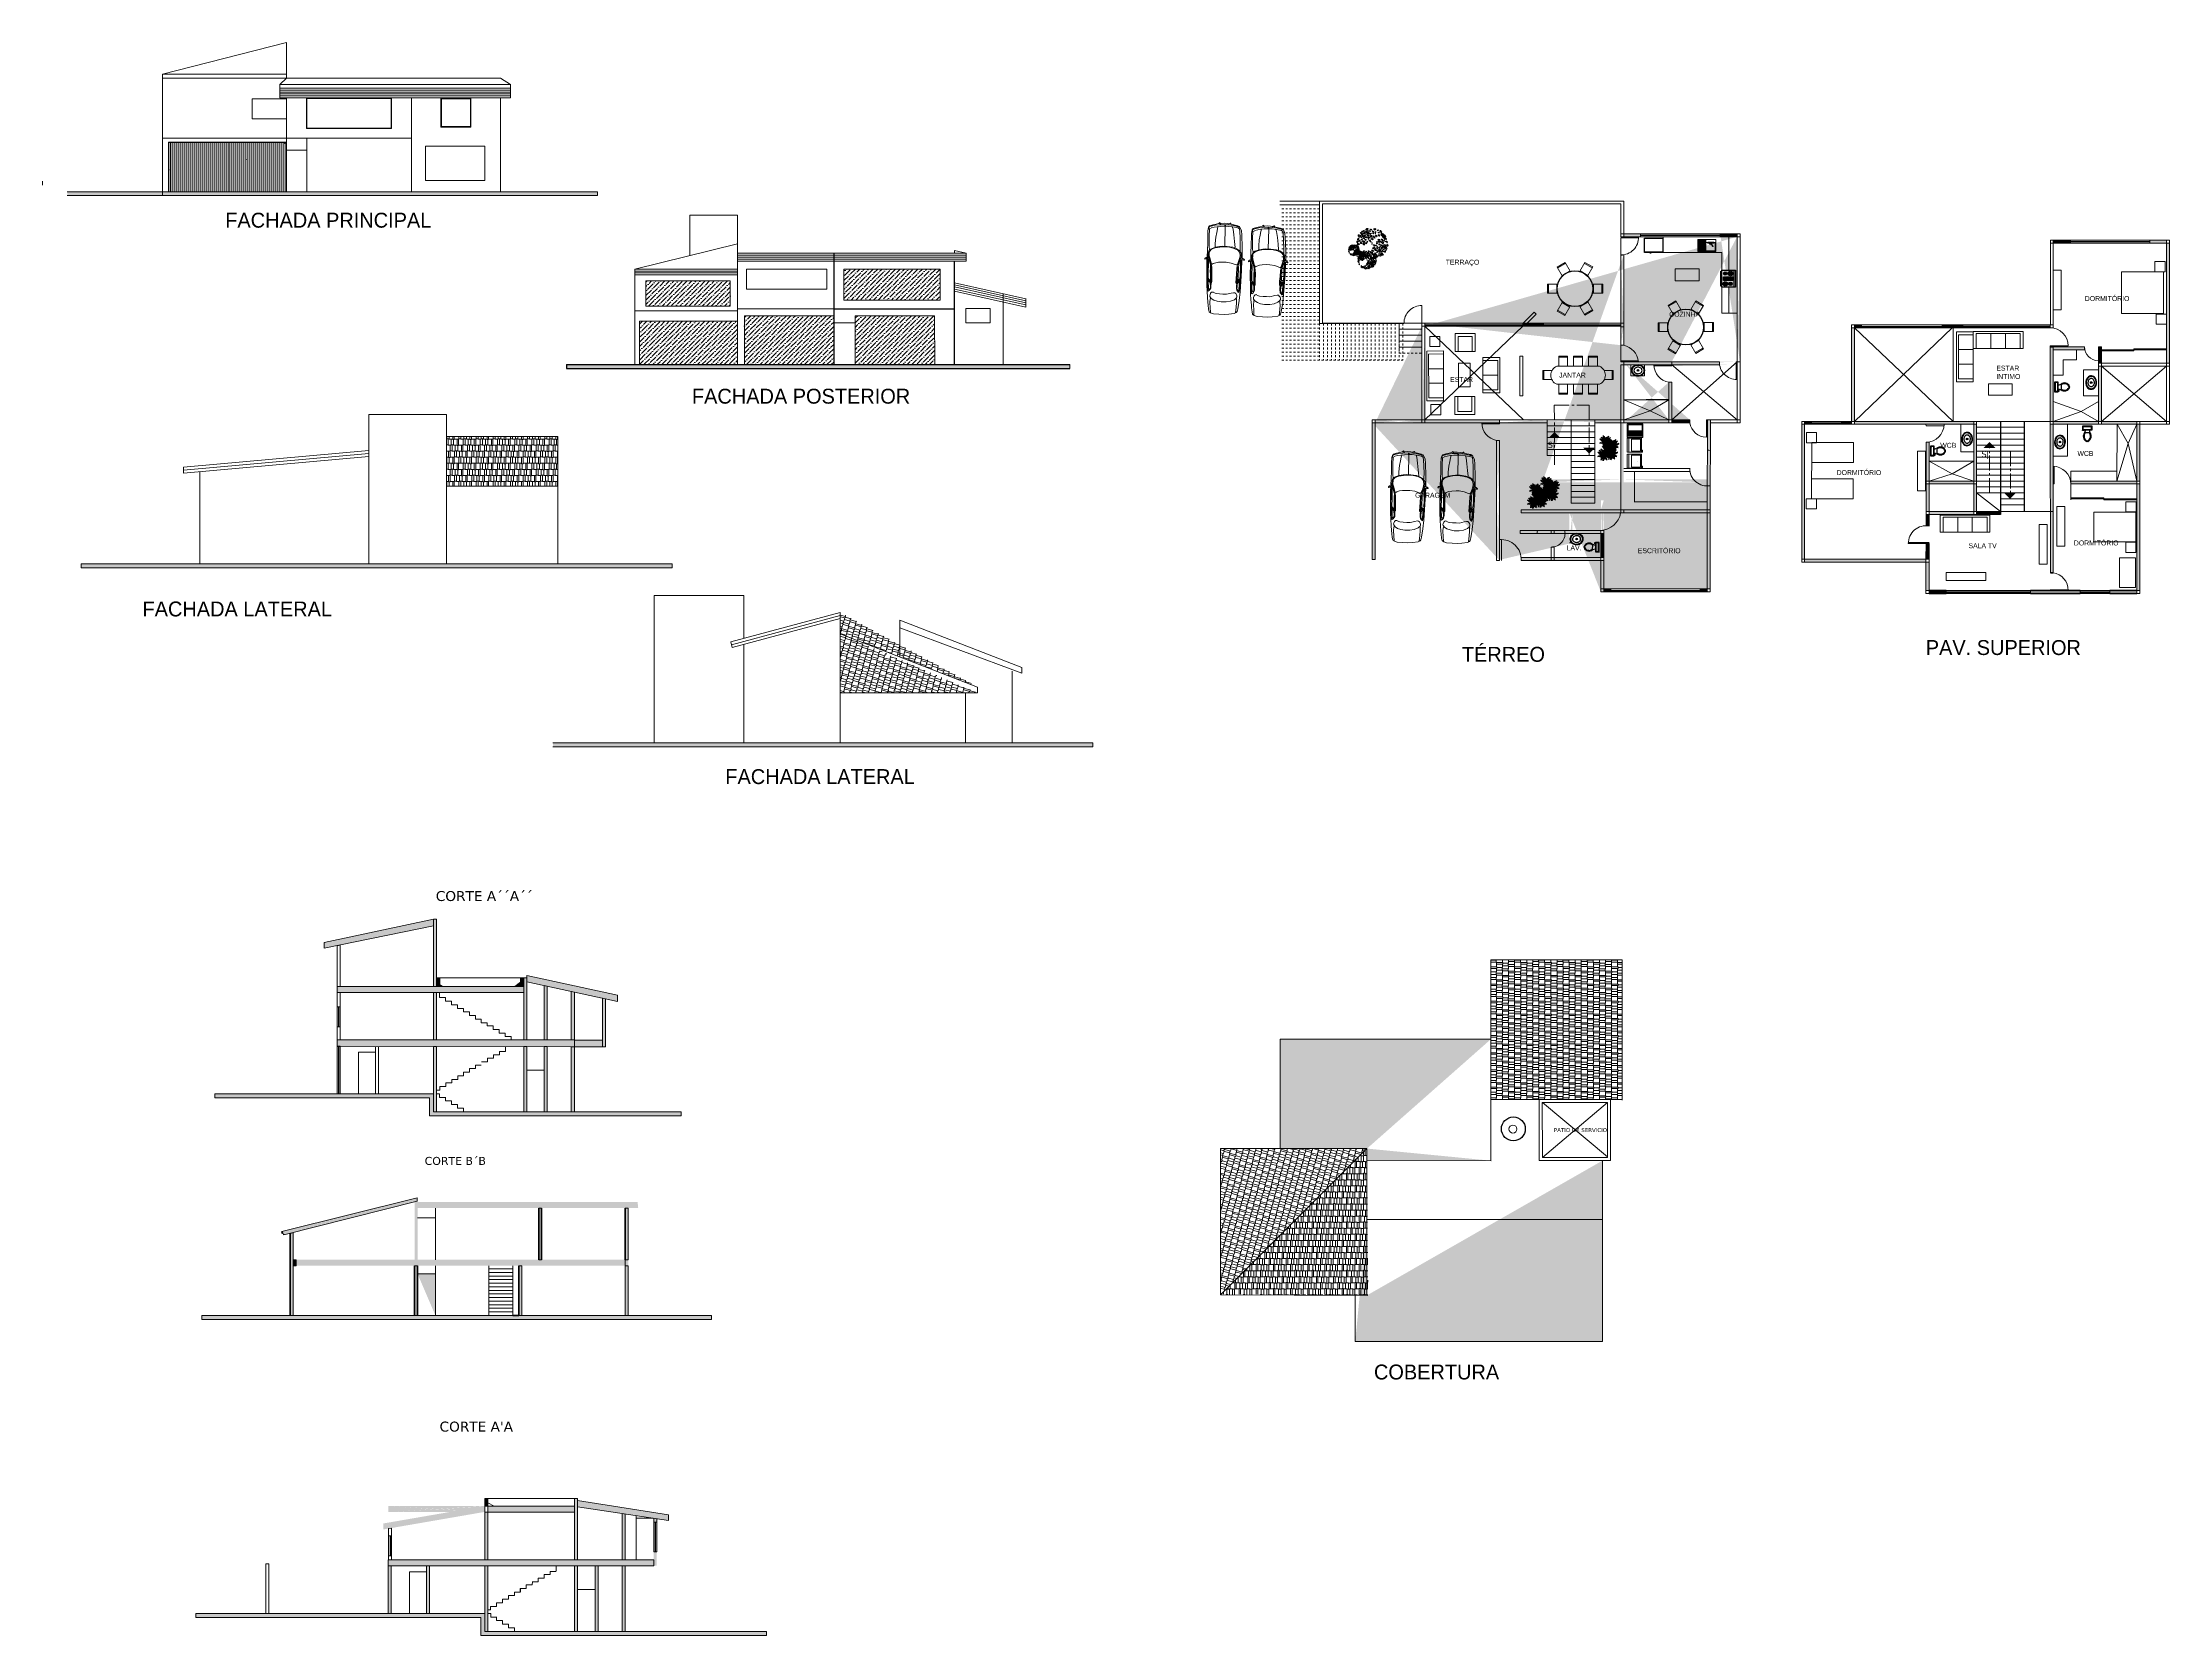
# Model space of a CAD drawing. Header units: millimetres. Extents: x 835 to 2001, y 912 to 1998.
# Drawn here: x 835.5 to 942.5, y 911.9 to 992 of the extents above.
import ezdxf

# ---------------------------------------------------------------- set-up
doc = ezdxf.new("R2010")
doc.units = ezdxf.units.MM
for name, pattern in [('ACAD_ISO04W100', [30, 24, -3, 0, -3]), ('CENTER2', [1.125, 0.75, -0.125, 0.125, -0.125]), ('DASHED2', [9.525, 6.35, -3.175]), ('HIDDEN2', [4.7625, 3.175, -1.5875])]:
    doc.linetypes.add(name, pattern=pattern)
doc.layers.get('0').update_dxf_attribs({"lineweight": 50})
for name, color, linetype in [('Arbol-Conservar', 84, 'Continuous'), ('CLOSETS', 32, 'Continuous'), ('CORTES', 210, 'Continuous'), ('cotas', 7, 'ACAD_ISO04W100'), ('EJES', 4, 'CENTER2'), ('muebles', 203, 'Continuous'), ('muros sin carga', 181, 'Continuous'), ('pergolas', 130, 'Continuous'), ('sin carga', 7, 'Continuous'), ('TEXT', 1, 'Continuous')]:
    doc.layers.add(name, color=color, linetype=linetype)
for name, color, linetype, lineweight in [('AUTOS', 1, 'Continuous', 20), ('escaleras', 230, 'Continuous', 5), ('JARDIN', 3, 'Continuous', 18), ('Mobiliario', 2, 'Continuous', 30), ('muros', 7, 'Continuous', 50), ('puertas', 51, 'Continuous', 0), ('ventanas', 110, 'Continuous', 0)]:
    doc.layers.add(name, color=color, linetype=linetype, lineweight=lineweight)
pattern_1 = [(45, (-132.0708, -48.92896), (0.084189901, 0.308696304), [0.396875, -0.079375, 0, -0.079375])]
pattern_2 = [(45, (-203.5228, 27.80464), (0.4209495, 1.5434815), [1.984375, -0.396875, 0, -0.396875])]

# ---------------------------------------------------------------- blocks, each defined once
blk = doc.blocks.new('tejas')
at = {"layer": 'CLOSETS', "lineweight": 15}
h = blk.add_hatch(dxfattribs=at)
h.set_pattern_fill('AR-RSHKE', color=256, scale=0.001, angle=90, style=0)
edge = h.paths.add_edge_path()
edge.add_line((1077.51, 1008.86), (1070.9, 1008.86))
edge.add_line((1070.9, 1011.89), (1070.9, 1005.79))
edge.add_line((1070.9, 1011.89), (1070.9, 1015.89))
edge.add_line((1070.9, 1015.89), (1077.51, 1015.89))
edge.add_line((1077.51, 1015.89), (1077.51, 1008.82))
h = blk.add_hatch(dxfattribs=at)
h.set_pattern_fill('AR-RSHKE', color=256, scale=0.001, angle=180, style=0)
edge = h.paths.add_edge_path()
edge.add_line((1060.31, 1011.89), (1070.91, 1011.89))
edge.add_line((1060.31, 1011.89), (1060.31, 1006.39))
edge.add_line((1057.31, 1006.39), (1064.67, 1006.39))
edge.add_line((1070.92, 1005.78), (1064.67, 1005.79))
edge.add_line((1064.67, 1005.79), (1064.67, 1006.39))
edge.add_line((1070.9, 1011.89), (1070.9, 1005.79))
h = blk.add_hatch(dxfattribs=at)
h.set_pattern_fill('AR-RSHKE', color=256, scale=0.001, angle=180, style=0)
edge = h.paths.add_edge_path()
edge.add_line((1064.67, 1005.79), (1064.67, 1006.39))
edge.add_line((1064.67, 999.01), (1064.67, 1002.82))
edge.add_line((1064.67, 1002.82), (1064.67, 1005.79))
edge.add_line((1057.31, 999.04), (1064.72, 999.01))
edge.add_line((1064.67, 1006.39), (1057.31, 999.04))
h = blk.add_hatch(dxfattribs=at)
h.set_pattern_fill('AR-RSHKE', color=256, scale=0.001, angle=75, style=0)
edge = h.paths.add_edge_path()
edge.add_line((1057.31, 1006.39), (1064.67, 1006.39))
edge.add_line((1057.31, 1006.39), (1057.31, 999.04))
edge.add_line((1064.67, 1006.39), (1057.31, 999.04))
h = blk.add_hatch(dxfattribs=at)
h.set_pattern_fill('AR-RSHKE', color=256, scale=0.001, angle=90, style=0)
edge = h.paths.add_edge_path()
edge.add_line((1076.52, 1002.82), (1064.67, 1002.82))
edge.add_line((1064.08, 996.69), (1064.08, 999.04))
edge.add_line((1064.08, 996.69), (1076.51, 996.69))
edge.add_line((1076.51, 996.69), (1076.52, 1005.79))
edge.add_line((1064.67, 999.01), (1064.67, 1002.82))
blk.add_circle((1072.03, 1007.38), 0.6)
for p, q in [((1070.9, 1011.89), (1070.9, 1015.89)), ((1070.9, 1015.89), (1077.51, 1015.89)), ((1077.51, 1015.89), (1077.51, 1008.82)), ((1060.31, 1011.89), (1070.91, 1011.89)), ((1060.31, 1011.89), (1060.31, 1006.39)), ((1070.9, 1011.89), (1070.9, 1005.79)), ((1077.51, 1008.86), (1070.9, 1008.86)), ((1073.33, 1008.86), (1073.33, 1005.79)), ((1073.48, 1008.71), (1076.76, 1008.71)), ((1073.48, 1008.71), (1073.49, 1005.94)), ((1073.49, 1005.94), (1076.76, 1008.71)), ((1073.49, 1008.71), (1076.76, 1005.98)), ((1076.76, 1008.71), (1076.76, 1005.94)), ((1076.91, 1008.86), (1076.91, 1005.79)), ((1064.67, 1006.39), (1057.31, 999.04)), ((1057.31, 1006.39), (1057.31, 999.04)), ((1057.31, 1006.39), (1064.67, 1006.39)), ((1064.67, 1005.79), (1064.67, 1006.39)), ((1070.92, 1005.78), (1064.67, 1005.79)), ((1064.67, 1002.82), (1064.67, 1005.79)), ((1070.92, 1005.79), (1070.91, 1005.79)), ((1073.33, 1005.79), (1076.91, 1005.79)), ((1075.41, 1005.94), (1073.49, 1005.94)), ((1076.76, 1005.94), (1075.27, 1005.94)), ((1075.92, 1005.78), (1075.92, 1005.78)), ((1075.92, 1005.78), (1075.92, 1005.78)), ((1076.51, 996.69), (1076.52, 1005.79)), ((1076.52, 1002.82), (1064.67, 1002.82)), ((1064.67, 999.01), (1064.67, 1002.82)), ((1057.31, 999.04), (1064.72, 999.01)), ((1064.08, 996.69), (1064.08, 999.04)), ((1064.08, 996.69), (1076.51, 996.69))]:
    blk.add_line(p, q, dxfattribs=at)
blk.add_circle((1072.01, 1007.37), 0.2, dxfattribs=at)
at = {"layer": 'CLOSETS', "lineweight": 15, "insert": (1074.07, 1007.42), "char_height": 0.2, "width": 43.6333, "attachment_point": 1}
blk.add_mtext('{\\fVerdana|b0|i0|c0|p34;PATIO DE SERVICIO}', dxfattribs=at)
blk = doc.blocks.new('Palma yuca-0')
for points in [[(0, 0), (-0.95, 0.37), (-1.87, 0.56), (-2.42, 0.62), (-1.93, 0.49), (-2.04, 0.43), (-1.48, 0.35), (-1.55, 0.25), (-1, 0.23), (-1.04, 0.16), (0, 0), (-0.92, 0.53), (-0.87, 0.43), (-1.26, 0.66), (-1.2, 0.57), (-1.75, 0.77), (-1.71, 0.67), (-2.42, 0.62)], [(0, 0), (-1.01, -0.16), (-1.9, -0.45), (-2.4, -0.68), (-1.91, -0.54), (-1.99, -0.65), (-1.45, -0.44), (-1.46, -0.56), (-0.99, -0.3), (-0.99, -0.38), (0, 0), (-1.06, 0), (-0.97, -0.06), (-1.42, -0.06), (-1.33, -0.11), (-1.9, -0.21), (-1.81, -0.27), (-2.4, -0.68)], [(0, 0), (-0.73, 0.72), (-1.26, 1.48), (-1.54, 1.96), (-1.23, 1.57), (-1.22, 1.7), (-0.92, 1.21), (-0.85, 1.32), (-0.62, 0.82), (-0.57, 0.89), (0, 0), (-0.85, 0.63), (-0.75, 0.62), (-1.11, 0.88), (-1.01, 0.87), (-1.41, 1.29), (-1.3, 1.29), (-1.54, 1.96)], [(0, 0), (-0.88, -0.32), (-0.74, -0.33), (-1.19, -0.65), (-1.05, -0.66), (-1.37, -1.21), (-1.28, -1.17), (-1.42, -2.06)], [(0, 0), (-0.79, -0.45), (-1.11, -0.97), (-1.42, -2.06)], [(-1.42, -2.06), (-1.14, -1.45), (-1.14, -1.64), (-0.96, -0.98), (-0.93, -1.28), (-0.74, -0.76), (-0.7, -0.94), (-0.45, -0.47), (-0.44, -0.63), (0, 0)], [(0, 0), (0.28, 0.89), (0.2, 0.79), (0.21, 1.34), (0.12, 1.24), (-0.12, 1.83), (-0.14, 1.73), (-0.76, 2.38)], [(0, 0), (0.13, 0.9), (-0.08, 1.47), (-0.76, 2.38)], [(-0.76, 2.38), (-0.45, 1.79), (-0.6, 1.9), (-0.19, 1.36), (-0.45, 1.52), (-0.15, 1.05), (-0.32, 1.13), (-0.1, 0.64), (-0.23, 0.73), (0, 0)], [(0, 0), (-0.53, -0.41), (-0.43, -0.38), (-0.67, -0.71), (-0.57, -0.68), (-0.67, -1.13), (-0.61, -1.08), (-0.52, -1.72)], [(0, 0), (-0.51, 0.43), (-0.42, 0.4), (-0.64, 0.73), (-0.54, 0.7), (-0.62, 1.15), (-0.57, 1.1), (-0.45, 1.74)], [(0, 0), (-0.44, -0.48), (-0.55, -0.9), (-0.52, -1.72)], [(-0.52, -1.72), (-0.46, -1.24), (-0.41, -1.37), (-0.44, -0.88), (-0.35, -1.08), (-0.34, -0.68), (-0.27, -0.8), (-0.2, -0.42), (-0.16, -0.52), (0, 0)], [(0, 0), (-0.42, 0.5), (-0.51, 0.92), (-0.45, 1.74)], [(-0.45, 1.74), (-0.41, 1.26), (-0.36, 1.38), (-0.4, 0.9), (-0.31, 1.09), (-0.31, 0.69), (-0.24, 0.81), (-0.19, 0.43), (-0.14, 0.53), (0, 0)], [(0, 0), (-0.04, -1.02), (-0.23, -1.94), (-0.39, -2.46), (-0.32, -1.96), (-0.42, -2.05), (-0.26, -1.5), (-0.39, -1.52), (-0.18, -1.01), (-0.26, -1.02), (0, 0), (0.12, -1.05), (0.06, -0.97), (0.11, -1.41), (0.04, -1.33), (0.01, -1.91), (-0.06, -1.83), (-0.39, -2.46)], [(0, 0), (0.41, 0.94), (0.91, 1.72), (1.26, 2.15), (1, 1.72), (1.13, 1.76), (0.79, 1.3), (0.91, 1.28), (0.54, 0.88), (0.62, 0.86), (0, 0), (0.27, 1.02), (0.3, 0.92), (0.41, 1.36), (0.44, 1.26), (0.68, 1.78), (0.72, 1.69), (1.26, 2.15)], [(0, 0), (0.55, 0.75), (0.52, 0.62), (0.96, 0.95), (0.93, 0.82), (1.55, 0.97), (1.49, 0.89), (2.38, 0.77)], [(0, 0), (0.66, 0.63), (1.24, 0.79), (2.38, 0.77)], [(2.38, 0.77), (1.71, 0.68), (1.9, 0.62), (1.21, 0.64), (1.49, 0.52), (0.94, 0.49), (1.11, 0.4), (0.58, 0.3), (0.73, 0.24), (0, 0)], [(0, 0), (1.02, 0.06), (1.95, -0.05), (2.49, -0.17), (1.98, -0.14), (2.08, -0.23), (1.51, -0.13), (1.55, -0.25), (1.03, -0.09), (1.04, -0.17), (0, 0), (1.04, 0.21), (0.96, 0.14), (1.4, 0.24), (1.32, 0.16), (1.9, 0.19), (1.83, 0.11), (2.49, -0.17)], [(0, 0), (0.69, -0.63), (0.56, -0.59), (0.84, -1.06), (0.71, -1.02), (0.8, -1.65), (0.73, -1.57), (0.51, -2.45)], [(0, 0), (0.56, -0.72), (0.65, -1.32), (0.51, -2.45)], [(0.51, -2.45), (0.5, -1.78), (0.41, -1.95), (0.51, -1.27), (0.36, -1.54), (0.39, -0.99), (0.28, -1.14), (0.23, -0.6), (0.16, -0.75), (0, 0)], [(0, 0), (0.52, -0.77), (0.49, -0.64), (0.92, -0.99), (0.89, -0.86), (1.51, -1.04), (1.44, -0.96), (2.34, -0.88)], [(0, 0), (0.63, -0.66), (1.2, -0.85), (2.34, -0.88)], [(2.34, -0.88), (1.68, -0.76), (1.86, -0.71), (1.18, -0.7), (1.46, -0.59), (0.92, -0.54), (1.09, -0.45), (0.56, -0.32), (0.71, -0.28), (0, 0)]]:
    blk.add_lwpolyline(points)
blk.add_point((0, 0))
blk = doc.blocks.new('arbustos')
at = {"layer": 'Arbol-Conservar', "xscale": 0.1240064259114576, "zscale": 0.1240064259114207, "rotation": 138.0000000000123}
for p, yscale in [((1006.95, 1006.1), 0.1240064259113751), ((1007.05, 1006.76), 0.1240064259113751), ((1007.17, 1006.39), 0.1240064259114888), ((1007.34, 1006.14), 0.1240064259113751)]:
    blk.add_blockref('Palma yuca-0', p, dxfattribs=dict(at, yscale=yscale))
at = {"layer": 'Arbol-Conservar', "lineweight": 15, "xscale": 0.1240064259114576, "yscale": 0.1240064259113751, "zscale": 0.1240064259114207, "rotation": 138.0000000000123}
blk.add_blockref('Palma yuca-0', (1007.41, 1006.59), dxfattribs=at)
blk = doc.blocks.new('ar')
at = {"layer": 'escaleras', "lineweight": 5}
blk.add_blockref('arbustos', (0.1, -0.46), dxfattribs=at)
blk = doc.blocks.new('Refrigerator-2 door - 36 in top')
for p, q in [((0, -26.999999), (36, -26.999999)), ((11, -27.999999), (11, -28.999999)), ((11, -28.999999), (13, -28.999999)), ((12, -26.999999), (12, -28.999999)), ((13, -28.999999), (13, -27.999999))]:
    blk.add_line(p, q)
blk.add_lwpolyline([(0, -27.999999), (0, 0), (36, 0), (36, -27.999999)], close=True)
blk = doc.blocks.new('ARBOL-13')
at = {"layer": 'JARDIN', "linetype": 'Continuous'}
for p, q in [((-1.44, 0.21), (-1.51, 0.18)), ((-1.51, 0.21), (-1.5, 0.12)), ((-1.43, 0.21), (-1.51, 0.21)), ((-1.51, 0.18), (-1.49, 0.1)), ((-1.5, 0.12), (-1.5, 0.12)), ((-1.49, 0.1), (-1.43, 0.11)), ((-1.48, 0.09), (-1.36, 0.16)), ((-1.44, 0.04), (-1.45, -0.17)), ((-1.43, 0.11), (-1.44, 0.21)), ((-1.38, -0.07), (-1.44, 0.04)), ((-1.42, 0.44), (-1.43, 0.38)), ((-1.43, 0.38), (-1.35, 0.33)), ((-1.36, 0.16), (-1.43, 0.21)), ((-1.28, 0.54), (-1.42, 0.4)), ((-1.36, 0.47), (-1.42, 0.44)), ((-1.42, 0.4), (-1.34, 0.4)), ((-1.36, 0.83), (-1.38, 0.72)), ((-1.38, 0.72), (-1.27, 0.7)), ((-1.23, 0.86), (-1.36, 0.83)), ((-1.36, 0.46), (-1.36, 0.46)), ((-1.33, 0.38), (-1.36, 0.46)), ((-1.35, 0.33), (-1.28, 0.33)), ((-1.34, 0.4), (-1.28, 0.54)), ((-1.28, 0.33), (-1.33, 0.38)), ((-1.29, 0.72), (-1.31, 0.63)), ((-1.31, 0.63), (-1.19, 0.61)), ((-1.3, 0.18), (-1.19, 0.3)), ((-1.04, 0.22), (-1.3, 0.18)), ((-1.22, 0.74), (-1.29, 0.72)), ((-1.27, 0.7), (-1.25, 0.82)), ((-1.25, 0.82), (-1.25, 0.82)), ((-1.16, 0.73), (-1.22, 0.74)), ((-1.1, 0.82), (-1.19, 0.67)), ((-1.19, 0.67), (-1.06, 0.72)), ((-1.19, 0.61), (-1.19, 0.61)), ((-1.19, 0.3), (-1.15, 0.25)), ((-1.09, 1.08), (-1.17, 1.02)), ((-1.17, 1.02), (-1.01, 1.05)), ((-1.02, 0.09), (-1.17, 0.07)), ((-1.17, 0.07), (-1.1, 0)), ((-1.16, 0.61), (-1.16, 0.73)), ((-1.15, 0.25), (-1.04, 0.22)), ((-1.08, 0.67), (-1.14, 0.62)), ((-1.14, 0.62), (-1.07, 0.58)), ((-0.98, 0.45), (-1.11, 0.37)), ((-1.11, 0.37), (-1.01, 0.35)), ((-1.02, 0.83), (-1.1, 0.82)), ((-1.01, 1.05), (-1.09, 1.08)), ((-1.07, 0.96), (-0.97, 0.96)), ((-1.03, 0.84), (-1.07, 0.96)), ((-1.04, 0.93), (-1.07, 0.92)), ((-1.07, 0.92), (-0.93, 0.85)), ((-1.07, 0.58), (-1, 0.56)), ((-1.06, 0.72), (-1.02, 0.83)), ((-1.06, 0.63), (-1.05, 0.65)), ((-1.03, 0.6), (-1.06, 0.63)), ((-1.05, 0.65), (-1.05, 0.65)), ((-1, 0.97), (-1.04, 0.93)), ((-0.92, 0.86), (-1.03, 0.84)), ((-1, 0.56), (-1.03, 0.6)), ((-1.02, 1.14), (-1, 1.2)), ((-0.97, 1.13), (-1.02, 1.14)), ((-1.01, -0.02), (-1.02, 0.09)), ((-1.01, 0.35), (-0.94, 0.41)), ((-1, 1.2), (-0.95, 1.17)), ((-0.93, 0.98), (-1, 0.97)), ((-0.94, 0.41), (-0.98, 0.45)), ((-0.93, 1.18), (-0.97, 1.12)), ((-0.95, 1.17), (-0.97, 1.13)), ((-0.97, 1.12), (-0.91, 1.11)), ((-0.97, 0.96), (-0.92, 0.86)), ((-0.87, 0.29), (-0.96, 0.25)), ((-0.96, 0.25), (-0.85, 0.09)), ((-0.95, 0.78), (-0.95, 0.68)), ((-0.95, 0.68), (-0.86, 0.61)), ((-0.93, 0.85), (-0.94, 0.85)), ((-0.83, 1.19), (-0.93, 1.18)), ((-0.93, 0.85), (-0.9, 0.89)), ((-0.93, 0.78), (-0.93, 0.78)), ((-0.84, 0.72), (-0.93, 0.78)), ((-0.92, 0.96), (-0.92, 0.96)), ((-0.9, 0.89), (-0.92, 0.96)), ((-0.91, 1.11), (-0.89, 1.13)), ((-0.89, 1.25), (-0.9, 1.17)), ((-0.9, 1.17), (-0.77, 1.23)), ((-0.77, 1.32), (-0.89, 1.25)), ((-0.89, 1.13), (-0.83, 1.19)), ((-0.83, 0.02), (-0.89, -0.05)), ((-0.75, 0.56), (-0.88, 0.55)), ((-0.88, 0.55), (-0.79, 0.48)), ((-0.87, 1.02), (-0.85, 0.96)), ((-0.73, 1.01), (-0.87, 1.02)), ((-0.87, 0.29), (-0.87, 0.25)), ((-0.85, 0.09), (-0.87, 0.29)), ((-0.86, 0.61), (-0.84, 0.72)), ((-0.85, 0.96), (-0.63, 0.98)), ((-0.71, -0.13), (-0.83, 0.02)), ((-0.81, 0.84), (-0.81, 0.84)), ((-0.81, 0.84), (-0.81, 0.84)), ((-0.76, 0.65), (-0.81, 0.84)), ((-0.81, 0.84), (-0.74, 0.76)), ((-0.71, 0.18), (-0.8, 0.17)), ((-0.8, 0.17), (-0.65, -0.02)), ((-0.79, 0.94), (-0.66, 1.18)), ((-0.76, 1.14), (-0.79, 0.94)), ((-0.79, 0.48), (-0.74, 0.45)), ((-0.77, 1.23), (-0.77, 1.32)), ((-0.66, 1.18), (-0.76, 1.14)), ((-0.74, 0.76), (-0.76, 0.65)), ((-0.71, 0.5), (-0.75, 0.56)), ((-0.74, 0.45), (-0.71, 0.5)), ((-0.63, 0.98), (-0.73, 1.01)), ((-0.7, 0.73), (-0.73, 0.69)), ((-0.73, 0.69), (-0.69, 0.69)), ((-0.65, 0.84), (-0.71, 0.83)), ((-0.71, 0.83), (-0.7, 0.73)), ((-0.65, 0.39), (-0.71, 0.38)), ((-0.71, 0.38), (-0.69, 0.32)), ((-0.65, -0.02), (-0.71, 0.18)), ((-0.62, 1.16), (-0.69, 1.13)), ((-0.69, 1.13), (-0.64, 1.04)), ((-0.69, 0.69), (-0.66, 0.73)), ((-0.69, 0.32), (-0.63, 0.3)), ((-0.67, 0.77), (-0.6, 0.82)), ((-0.66, 0.73), (-0.67, 0.77)), ((-0.6, 0.66), (-0.67, 0.57)), ((-0.67, 0.57), (-0.59, 0.55)), ((-0.59, 0.84), (-0.65, 0.84)), ((-0.6, 0.38), (-0.65, 0.39)), ((-0.59, 1.37), (-0.64, 1.31)), ((-0.64, 1.31), (-0.55, 1.3)), ((-0.64, 1.04), (-0.58, 1.05)), ((-0.63, 0.3), (-0.59, 0.32)), ((-0.54, 1.16), (-0.62, 1.16)), ((-0.61, 0.38), (-0.61, 0.38)), ((-0.57, 0.37), (-0.61, 0.38)), ((-0.6, 0.82), (-0.55, 0.85)), ((-0.49, 0.65), (-0.6, 0.66)), ((-0.47, 1.35), (-0.59, 1.37)), ((-0.55, 0.85), (-0.59, 0.84)), ((-0.59, 0.55), (-0.49, 0.65)), ((-0.59, 0.32), (-0.57, 0.37)), ((-0.51, 1.48), (-0.58, 1.42)), ((-0.58, 1.42), (-0.45, 1.38)), ((-0.58, 1.05), (-0.55, 1.09)), ((-0.56, -0.04), (-0.4, 0.23)), ((-0.52, 0.16), (-0.56, -0.04)), ((-0.55, 1.3), (-0.55, 1.32)), ((-0.55, 1.3), (-0.55, 1.3)), ((-0.55, 1.09), (-0.51, 1.15)), ((-0.54, 1.3), (-0.47, 1.35)), ((-0.51, 1.15), (-0.54, 1.16)), ((-0.47, 1.21), (-0.53, 1.19)), ((-0.53, 1.19), (-0.52, 1.14)), ((-0.46, 1.06), (-0.52, 0.89)), ((-0.52, 0.89), (-0.39, 0.96)), ((-0.4, 0.23), (-0.52, 0.16)), ((-0.39, 1.47), (-0.51, 1.48)), ((-0.33, 1.31), (-0.51, 1.23)), ((-0.51, 1.23), (-0.21, 1.14)), ((-0.5, 1.14), (-0.45, 1.17)), ((-0.45, 0.81), (-0.48, 0.73)), ((-0.48, 0.73), (-0.38, 0.76)), ((-0.45, 1.17), (-0.47, 1.21)), ((-0.29, 1.09), (-0.46, 1.06)), ((-0.45, 1.38), (-0.39, 1.47)), ((-0.34, 0.83), (-0.45, 0.81)), ((-0.29, 0.67), (-0.4, 0.57)), ((-0.4, 0.57), (-0.37, 0.48)), ((-0.39, 0.96), (-0.29, 1.09)), ((-0.39, 0.42), (-0.25, 0.58)), ((-0.37, 0.48), (-0.39, 0.42)), ((-0.38, 0.76), (-0.32, 0.83)), ((-0.32, 0.83), (-0.34, 0.83)), ((-0.15, 1.25), (-0.33, 1.31)), ((-0.32, 0.36), (-0.32, 0.33)), ((-0.28, 0.36), (-0.32, 0.36)), ((-0.32, 0.33), (-0.28, 0.32)), ((-0.21, 0.99), (-0.31, 0.92)), ((-0.31, 0.92), (-0.14, 0.93)), ((-0.28, 0.67), (-0.29, 0.67)), ((-0.25, 0.58), (-0.28, 0.67)), ((-0.28, 0.32), (-0.26, 0.34)), ((-0.26, 0.34), (-0.26, 0.36)), ((-0.14, 0.3), (-0.26, 0.27)), ((-0.26, 0.27), (-0.17, 0.19)), ((-0.03, 1.36), (-0.22, 1.4)), ((-0.22, 1.4), (-0.06, 1.3)), ((-0.21, 1.14), (-0.15, 1.25)), ((-0.02, 1), (-0.21, 0.99)), ((-0.18, 0.83), (-0.2, 0.75)), ((-0.2, 0.75), (0.04, 0.72)), ((-0.13, 0.83), (-0.18, 0.83)), ((-0.17, 0.19), (-0.07, 0.12)), ((-0.07, 1.39), (-0.16, 1.38)), ((-0.16, 1.38), (-0.15, 1.34)), ((0.01, 0.63), (-0.16, 0.67)), ((-0.16, 0.67), (-0.1, 0.54)), ((-0.14, 0.93), (-0.02, 1)), ((0.06, 0.47), (-0.14, 0.4)), ((-0.14, 0.4), (0.03, 0.35)), ((-0.07, 0.12), (-0.14, 0.3)), ((-0.13, 1.35), (-0.07, 1.39)), ((0.04, 0.72), (-0.13, 0.83)), ((-0.1, 0.54), (0.01, 0.53)), ((-0.06, 1.3), (-0.03, 1.36)), ((0.01, 0.05), (-0.02, 0.03)), ((0, 0.01), (0.04, 0.01)), ((0.01, 0.53), (0.01, 0.63)), ((0.04, 0.01), (0.01, 0.05)), ((0.11, 1.09), (0.03, 1.24)), ((0.03, 1.24), (0.18, 1.17)), ((0.03, 0.35), (0.16, 0.45)), ((0.14, 1.02), (0.05, 0.99)), ((0.05, 0.99), (0.11, 0.94)), ((0.16, 0.45), (0.06, 0.47)), ((0.18, 1.17), (0.11, 1.09)), ((0.11, 0.94), (0.19, 1)), ((0.19, 1), (0.14, 1.02)), ((0.23, 0.7), (0.15, 0.76)), ((0.15, 0.76), (0.16, 0.6)), ((0.16, 0.6), (0.32, 0.53)), ((0.17, 1.37), (0.35, 1.46)), ((0.23, 1.29), (0.17, 1.37)), ((0.23, 1.47), (0.2, 1.44)), ((0.2, 1.44), (0.28, 1.41)), ((0.38, 1.43), (0.23, 1.47)), ((0.35, 1.35), (0.23, 1.29)), ((0.32, 0.53), (0.23, 0.7)), ((0.28, 1.41), (0.33, 1.39)), ((0.28, 1.05), (0.3, 1.14)), ((0.35, 0.9), (0.28, 1.05)), ((0.3, 1.14), (0.37, 1.18)), ((0.33, 1.39), (0.33, 1.39)), ((0.4, 0.8), (0.33, 0.7)), ((0.33, 0.7), (0.44, 0.66)), ((0.35, 1.46), (0.35, 1.35)), ((0.35, 1.37), (0.39, 1.39)), ((0.37, 1.18), (0.35, 0.9)), ((0.39, 1.39), (0.38, 1.43)), ((0.48, 0.74), (0.4, 0.8)), ((0.44, 0.66), (0.5, 0.7)), ((0.49, 0.22), (0.46, -0.08)), ((0.46, -0.08), (0.54, 0.03)), ((0.48, 0.74), (0.48, 0.74)), ((0.48, 0.74), (0.48, 0.74)), ((0.5, 0.7), (0.48, 0.74)), ((0.54, 0.03), (0.49, 0.22)), ((0.6, 1.35), (0.5, 1.29)), ((0.5, 1.29), (0.54, 1.23)), ((0.54, 1.23), (0.67, 1.31)), ((0.58, 0.24), (0.72, 0.09)), ((0.8, 0.14), (0.58, 0.24)), ((0.68, 0.43), (0.59, 0.37)), ((0.59, 0.37), (0.76, 0.28)), ((0.67, 1.31), (0.6, 1.35)), ((0.73, 1.09), (0.62, 1.12)), ((0.62, 1.12), (0.62, 1.04)), ((0.62, 1.04), (0.71, 1.03)), ((0.68, 0.87), (0.62, 0.83)), ((0.62, 0.83), (0.66, 0.73)), ((0.66, 0.73), (0.77, 0.72)), ((0.77, 0.72), (0.68, 0.87)), ((0.78, 0.38), (0.68, 0.43)), ((0.71, 1.03), (0.73, 1.09)), ((0.72, 0.09), (0.8, 0.14)), ((0.76, 0.28), (0.78, 0.38)), ((0.81, 1.29), (0.79, 1.21)), ((0.79, 1.21), (0.88, 1.15)), ((0.79, 1.21), (0.86, 1.15)), ((0.88, 1.15), (0.81, 1.29)), ((0.81, 0.24), (0.91, 0.06)), ((0.98, 0.13), (0.81, 0.24)), ((0.87, 1.06), (0.86, 1.27)), ((0.86, 1.27), (0.97, 1.12)), ((0.86, 1.15), (0.86, 1.15)), ((0.97, 1.12), (0.87, 1.06)), ((0.92, 0.78), (0.87, 0.92)), ((0.87, 0.92), (1, 0.76)), ((1.06, 0.85), (0.89, 1.05)), ((0.89, 1.05), (1, 1)), ((0.91, 0.06), (0.9, 0.09)), ((0.99, 0.42), (0.91, 0.4)), ((0.91, 0.4), (0.97, 0.3)), ((0.91, 0.06), (0.98, 0.13)), ((1, 0.76), (0.92, 0.78)), ((0.97, 0.3), (1.09, 0.38)), ((1.09, 0.38), (0.99, 0.42)), ((1, 1), (1.06, 0.85)), ((1.13, 0.76), (1.01, 0.66)), ((1.01, 0.66), (1.22, 0.6)), ((1.07, 0.07), (1.02, -0.02)), ((1.04, 0.91), (1.06, 0.92)), ((1.04, 0.86), (1.04, 0.91)), ((1.13, 0.86), (1.04, 0.86)), ((1.04, 0.19), (1.25, 0.34)), ((1.15, 0.22), (1.04, 0.19)), ((1.06, 0.92), (1.11, 0.98)), ((1.08, 0.81), (1.07, 0.78)), ((1.07, 0.78), (1.11, 0.76)), ((1.07, 0.61), (1.1, 0.52)), ((1.22, 0.54), (1.07, 0.61)), ((1.16, 0.09), (1.07, 0.07)), ((1.14, 0.77), (1.08, 0.81)), ((1.08, -0.04), (1.16, 0.09)), ((1.1, 0.52), (1.22, 0.54)), ((1.11, 0.98), (1.11, 0.98)), ((1.11, 0.76), (1.11, 0.76)), ((1.18, 0.82), (1.12, 0.92)), ((1.12, 0.92), (1.22, 0.89)), ((1.12, 0.74), (1.14, 0.77)), ((1.14, 0.95), (1.13, 0.86)), ((1.22, 0.68), (1.13, 0.76)), ((1.2, 0.18), (1.15, 0.22)), ((1.22, 0.89), (1.18, 0.82)), ((1.25, 0.34), (1.2, 0.18)), ((1.21, 0.8), (1.37, 0.66)), ((1.29, 0.8), (1.21, 0.8)), ((1.36, 0.55), (1.21, 0.49)), ((1.21, 0.49), (1.26, 0.4)), ((1.24, 0.72), (1.22, 0.6)), ((1.22, 0.6), (1.22, 0.68)), ((1.22, 0.6), (1.32, 0.53)), ((1.32, 0.53), (1.24, 0.72)), ((1.26, 0.4), (1.36, 0.55)), ((1.37, 0.66), (1.29, 0.8)), ((1.37, 0.23), (1.3, 0.2)), ((1.3, 0.2), (1.36, 0.17)), ((1.39, 0.5), (1.34, 0.47)), ((1.34, 0.47), (1.39, 0.38)), ((1.36, 0.17), (1.42, 0.11)), ((1.46, 0.22), (1.37, 0.23)), ((1.45, 0.43), (1.39, 0.5)), ((1.39, 0.38), (1.45, 0.43)), ((1.42, 0.11), (1.42, 0.11)), ((1.44, 0.11), (1.47, 0.16)), ((1.52, 0.15), (1.44, 0.14)), ((1.44, 0.14), (1.51, 0.03)), ((1.47, 0.16), (1.46, 0.22)), ((1.51, 0.03), (1.52, 0.15)), ((-1.5, -0.26), (-1.41, -0.27)), ((-1.47, -0.38), (-1.5, -0.26)), ((-1.5, -0.33), (-1.44, -0.28)), ((-1.43, -0.4), (-1.5, -0.33)), ((-1.41, -0.27), (-1.47, -0.38)), ((-1.45, -0.17), (-1.38, -0.07)), ((-1.44, -0.28), (-1.43, -0.4)), ((-1.35, -0.23), (-1.38, -0.25)), ((-1.38, -0.25), (-1.34, -0.32)), ((-1.36, -0.52), (-1.34, -0.36)), ((-1.28, -0.62), (-1.36, -0.52)), ((-1.23, -0.05), (-1.35, -0.01)), ((-1.35, -0.01), (-1.25, -0.14)), ((-1.35, -0.72), (-1.31, -0.83)), ((-1.24, -0.79), (-1.35, -0.72)), ((-1.34, -0.26), (-1.34, -0.26)), ((-1.32, -0.29), (-1.34, -0.26)), ((-1.34, -0.32), (-1.32, -0.29)), ((-1.34, -0.36), (-1.28, -0.62)), ((-1.25, -0.81), (-1.31, -0.71)), ((-1.31, -0.71), (-1.3, -0.87)), ((-1.31, -0.83), (-1.24, -0.79)), ((-1.3, -0.87), (-1.25, -0.81)), ((-1.29, -0.72), (-1.29, -0.72)), ((-1.25, -0.81), (-1.29, -0.72)), ((-1.25, -0.14), (-1.23, -0.05)), ((-1.1, 0), (-1.01, -0.02)), ((-0.96, -0.95), (-0.99, -1.12)), ((-0.99, -1.12), (-0.88, -1.01)), ((-0.97, -1.14), (-0.97, -1.18)), ((-0.92, -1.14), (-0.97, -1.14)), ((-0.97, -1.18), (-0.86, -1.28)), ((-0.88, -1.01), (-0.96, -0.95)), ((-0.95, -1.23), (-0.83, -1.33)), ((-0.75, -1.29), (-0.95, -1.23)), ((-0.91, -1.16), (-0.91, -1.16)), ((-0.87, -1.2), (-0.91, -1.16)), ((-0.89, -0.05), (-0.82, -0.14)), ((-0.81, -1.26), (-0.87, -1.2)), ((-0.86, -1.28), (-0.81, -1.26)), ((-0.63, -1.08), (-0.84, -1.11)), ((-0.84, -1.11), (-0.81, -1.18)), ((-0.83, -1.33), (-0.75, -1.29)), ((-0.82, -0.14), (-0.71, -0.13)), ((-0.81, -1.18), (-0.69, -1.22)), ((-0.69, -1.22), (-0.63, -1.08)), ((-0.65, -1.3), (-0.57, -1.27)), ((-0.62, -1.39), (-0.65, -1.3)), ((-0.58, -1.17), (-0.49, -1.15)), ((-0.39, -1.25), (-0.58, -1.17)), ((-0.57, -1.33), (-0.58, -1.41)), ((-0.58, -1.41), (-0.58, -1.41)), ((-0.57, -1.27), (-0.55, -1.31)), ((-0.55, -1.31), (-0.57, -1.33)), ((-0.48, -1.32), (-0.55, -1.33)), ((-0.55, -1.33), (-0.46, -1.36)), ((-0.49, -1.15), (-0.39, -1.25)), ((-0.46, -1.36), (-0.45, -1.32)), ((-0.4, -1.47), (-0.33, -1.38)), ((-0.24, -1.56), (-0.4, -1.47)), ((-0.28, -0.99), (-0.38, -1.03)), ((-0.38, -1.03), (-0.24, -1.13)), ((-0.33, -1.38), (-0.24, -1.56)), ((-0.21, -1.06), (-0.28, -0.99)), ((-0.24, -1.13), (-0.21, -1.06)), ((-0.12, -1.26), (-0.2, -1.28)), ((-0.2, -1.28), (-0.19, -1.35)), ((-0.19, -1.35), (-0.08, -1.33)), ((-0.09, -1.45), (-0.17, -1.46)), ((-0.17, -1.46), (-0.07, -1.54)), ((-0.11, -0.84), (-0.15, -0.89)), ((-0.15, -0.89), (-0.11, -0.92)), ((-0.08, -1.33), (-0.12, -1.26)), ((0, -0.83), (-0.11, -0.84)), ((-0.11, -0.92), (-0.02, -0.94)), ((-0.11, -0.92), (-0.11, -0.92)), ((-0.11, -0.92), (-0.11, -0.92)), ((-0.05, -1.29), (-0.11, -1.3)), ((-0.11, -1.3), (-0.11, -1.34)), ((-0.11, -1.34), (-0.05, -1.35)), ((-0.07, -1.45), (-0.09, -1.47)), ((-0.07, -1.45), (-0.07, -1.45)), ((0, -1.5), (-0.07, -1.45)), ((-0.07, -1.54), (0, -1.5)), ((-0.06, -0.66), (0.09, -0.78)), ((0.11, -0.66), (-0.06, -0.66)), ((-0.05, -1.35), (-0.04, -1.3)), ((0.04, -1.4), (-0.04, -1.52)), ((-0.04, -1.52), (0.04, -1.52)), ((0.01, -0.06), (-0.03, -0.08)), ((-0.03, -0.08), (0.01, -0.1)), ((-0.02, -0.94), (0, -0.83)), ((0.01, -0.1), (0.03, -0.07)), ((0.1, -1.43), (0.04, -1.4)), ((0.04, -1.52), (0.1, -1.43)), ((0.12, -0.38), (0.05, -0.52)), ((0.05, -0.52), (0.15, -0.5)), ((0.07, -1.02), (0.2, -1.12)), ((0.17, -1.28), (0.07, -1.02)), ((0.3, -1.24), (0.07, -1.39)), ((0.07, -1.39), (0.18, -1.4)), ((0.09, -0.78), (0.2, -0.8)), ((0.2, -0.8), (0.11, -0.66)), ((0.24, -0.14), (0.12, -0.13)), ((0.12, -0.13), (0.26, -0.26)), ((0.3, -0.35), (0.12, -0.38)), ((0.15, -0.5), (0.3, -0.35)), ((0.22, -1.21), (0.17, -1.28)), ((0.18, -1.4), (0.3, -1.24)), ((0.2, -1.12), (0.22, -1.21)), ((0.32, -0.5), (0.22, -0.54)), ((0.22, -0.54), (0.26, -0.63)), ((0.31, -1.45), (0.23, -1.48)), ((0.23, -1.48), (0.31, -1.51)), ((0.35, -0.18), (0.24, -0.14)), ((0.26, -0.26), (0.35, -0.18)), ((0.26, -0.63), (0.43, -0.59)), ((0.3, -0.95), (0.26, -1.04)), ((0.26, -1.04), (0.31, -1.03)), ((0.26, -1.42), (0.35, -1.31)), ((0.31, -1.52), (0.26, -1.42)), ((0.5, -0.64), (0.28, -0.72)), ((0.28, -0.72), (0.47, -0.74)), ((0.38, -0.96), (0.3, -0.95)), ((0.31, -1.03), (0.38, -0.96)), ((0.44, -1.36), (0.31, -1.52)), ((0.33, -1.44), (0.31, -1.45)), ((0.31, -1.51), (0.38, -1.47)), ((0.43, -0.59), (0.32, -0.5)), ((0.38, -1.47), (0.33, -1.44)), ((0.34, -1.18), (0.36, -1.08)), ((0.5, -1.18), (0.34, -1.18)), ((0.35, -1.31), (0.44, -1.36)), ((0.36, -1.08), (0.5, -1.18)), ((0.39, -0.22), (0.38, -0.24)), ((0.38, -0.24), (0.39, -0.26)), ((0.43, -0.21), (0.39, -0.22)), ((0.41, -0.26), (0.45, -0.24)), ((0.45, -0.24), (0.43, -0.21)), ((0.53, -0.83), (0.44, -0.95)), ((0.44, -0.95), (0.62, -0.86)), ((0.44, -1.22), (0.55, -1.24)), ((0.45, -1.33), (0.44, -1.22)), ((0.54, -1.38), (0.45, -1.33)), ((0.47, -0.74), (0.52, -0.72)), ((0.53, -0.26), (0.48, -0.47)), ((0.48, -0.47), (0.54, -0.54)), ((0.52, -0.72), (0.5, -0.64)), ((0.54, -0.33), (0.53, -0.26)), ((0.68, -0.75), (0.53, -0.83)), ((0.61, -0.39), (0.54, -0.33)), ((0.54, -0.54), (0.55, -0.54)), ((0.55, -1.24), (0.54, -1.38)), ((0.55, -0.54), (0.61, -0.39)), ((0.61, -1.2), (0.61, -1.27)), ((0.8, -1.22), (0.61, -1.2)), ((0.61, -1.27), (0.8, -1.22)), ((0.62, -0.86), (0.68, -0.75)), ((0.67, -0.57), (0.64, -0.66)), ((0.64, -0.66), (0.66, -0.66)), ((0.66, -0.66), (0.76, -0.59)), ((0.75, -0.5), (0.67, -0.57)), ((0.68, -0.99), (0.67, -1.12)), ((0.67, -1.12), (0.86, -1.09)), ((0.7, -0.05), (0.68, -0.08)), ((0.68, -0.08), (0.68, -0.14)), ((0.68, -0.14), (0.71, -0.13)), ((0.99, -0.95), (0.68, -0.99)), ((0.76, -0.04), (0.7, -0.05)), ((0.71, -0.13), (0.71, -0.13)), ((0.71, -0.14), (0.76, -0.13)), ((0.77, -0.3), (0.72, -0.43)), ((0.72, -0.43), (0.82, -0.39)), ((0.76, -1.09), (0.72, -1.2)), ((0.72, -1.2), (0.77, -1.24)), ((0.76, -0.75), (0.73, -0.91)), ((0.73, -0.91), (0.87, -0.82)), ((0.76, -0.59), (0.75, -0.5)), ((0.8, -0.09), (0.76, -0.04)), ((0.76, -0.13), (0.8, -0.09)), ((0.85, -0.63), (0.76, -0.75)), ((0.85, -0.28), (0.77, -0.3)), ((0.77, -1.24), (0.84, -1.25)), ((0.8, -1.11), (0.8, -1.11)), ((0.9, -1.18), (0.8, -1.11)), ((0.82, -0.39), (0.85, -0.28)), ((0.84, -1.25), (0.9, -1.18)), ((0.87, -0.14), (0.85, -0.2)), ((0.85, -0.2), (0.92, -0.23)), ((0.87, -0.82), (0.85, -0.63)), ((0.89, -0.54), (0.86, -0.59)), ((0.86, -0.59), (0.9, -0.56)), ((0.86, -1.09), (0.99, -0.95)), ((0.93, -0.15), (0.87, -0.14)), ((0.93, -0.46), (0.89, -0.54)), ((0.9, -0.56), (0.95, -0.54)), ((0.93, -0.38), (0.91, -0.43)), ((0.91, -0.43), (0.93, -0.46)), ((1.02, -0.98), (0.91, -1.09)), ((0.91, -1.09), (1.09, -1.01)), ((0.92, -0.23), (1.03, -0.17)), ((1.03, -0.17), (0.93, -0.15)), ((0.95, -0.37), (0.93, -0.38)), ((0.94, -0.41), (0.95, -0.37)), ((1, -0.49), (0.94, -0.41)), ((0.95, -0.54), (1, -0.49)), ((0.96, -0.31), (1.1, -0.46)), ((0.99, -0.43), (0.96, -0.31)), ((0.97, -0.8), (0.96, -0.87)), ((0.96, -0.87), (0.98, -0.86)), ((0.98, -0.75), (0.97, -0.8)), ((1.03, -0.72), (0.98, -0.75)), ((0.98, -0.86), (1.06, -0.84)), ((1, -1.1), (0.98, -1.21)), ((0.98, -1.21), (1.09, -1.17)), ((1.1, -0.46), (0.99, -0.43)), ((1.18, -0.56), (0.99, -0.67)), ((0.99, -0.67), (1.09, -0.65)), ((1.14, -1.09), (1, -1.1)), ((1.02, -0.02), (1.08, -0.04)), ((1.09, -1.01), (1.02, -0.98)), ((1.11, -0.78), (1.03, -0.72)), ((1.04, -0.24), (1.07, -0.34)), ((1.15, -0.26), (1.04, -0.24)), ((1.06, -0.84), (1.11, -0.78)), ((1.07, -0.34), (1.17, -0.35)), ((1.09, -0.65), (1.23, -0.6)), ((1.09, -1.17), (1.14, -1.09)), ((1.1, -0.46), (1.1, -0.46)), ((1.1, -0.46), (1.1, -0.46)), ((1.22, -0.12), (1.14, -0.13)), ((1.14, -0.13), (1.18, -0.15)), ((1.28, -0.76), (1.14, -0.78)), ((1.14, -0.78), (1.18, -0.84)), ((1.19, -0.35), (1.15, -0.26)), ((1.17, -0.35), (1.17, -0.35)), ((1.18, -0.15), (1.23, -0.17)), ((1.23, -0.6), (1.18, -0.56)), ((1.18, -0.84), (1.26, -0.88)), ((1.21, -0.42), (1.2, -0.47)), ((1.2, -0.47), (1.24, -0.52)), ((1.21, -0.42), (1.21, -0.42)), ((1.37, -0.42), (1.21, -0.42)), ((1.3, -0.13), (1.22, -0.12)), ((1.23, -0.17), (1.23, -0.19)), ((1.23, -0.19), (1.23, -0.19)), ((1.32, -0.72), (1.23, -0.83)), ((1.23, -0.83), (1.27, -0.91)), ((1.24, -0.52), (1.24, -0.52)), ((1.26, -0.54), (1.32, -0.5)), ((1.26, -0.88), (1.29, -0.8)), ((1.27, -0.2), (1.3, -0.13)), ((1.37, -0.15), (1.27, -0.25)), ((1.27, -0.25), (1.28, -0.36)), ((1.27, -0.91), (1.34, -0.8)), ((1.28, -0.36), (1.35, -0.32)), ((1.29, -0.8), (1.29, -0.8)), ((1.32, -0.5), (1.34, -0.44)), ((1.34, -0.8), (1.32, -0.72)), ((1.34, -0.44), (1.37, -0.42)), ((1.35, -0.32), (1.37, -0.15)), ((1.49, -0.47), (1.36, -0.57)), ((1.36, -0.57), (1.45, -0.56)), ((1.36, -0.66), (1.41, -0.64)), ((1.36, -0.7), (1.36, -0.66)), ((1.42, -0.71), (1.36, -0.7)), ((1.37, -0.4), (1.47, -0.33)), ((1.45, -0.45), (1.37, -0.4)), ((1.41, -0.64), (1.42, -0.71)), ((1.55, -0.11), (1.45, -0.14)), ((1.45, -0.14), (1.49, -0.26)), ((1.47, -0.33), (1.45, -0.45)), ((1.45, -0.56), (1.49, -0.47)), ((1.48, -0.3), (1.59, -0.22)), ((1.49, -0.26), (1.49, -0.26)), ((1.59, -0.22), (1.55, -0.11))]:
    blk.add_line(p, q, dxfattribs=at)
blk = doc.blocks.new('ARBOPL')
for p, xscale, yscale, zscale in [((994.1, 1016.53), 0.5084779070048171, 0.5084779070047034, 0.5084779070047416), ((993.19, 1016.19), 0.1801579885930096, 0.1801579885930096, 0.1801579885929498), ((993.85, 1015.71), 0.3026654208360924, 0.3026654208360924, 0.3026654208361557)]:
    blk.add_blockref('ARBOL-13', p, dxfattribs=dict(xscale=xscale, yscale=yscale, zscale=zscale))
blk = doc.blocks.new('AUTO06')
at = {"layer": 'AUTOS'}
for p, q in [((0, 0.33), (-0.01, 0.32)), ((-0.01, 0.32), (-0.01, 0.3)), ((-0.01, 0.3), (0, 0.3)), ((0.03, 0.34), (0, 0.33)), ((0, 0.3), (0.02, 0.29)), ((0, -0.01), (0.01, 0.14)), ((0.01, 0.14), (0.02, 0.28)), ((0.02, 0.28), (0.07, 0.48)), ((0.03, 0.24), (0.07, 0.24)), ((0.07, 0.48), (0.11, 0.69)), ((0.07, 0.05), (0.08, 0.24)), ((0.08, -0.26), (0.07, 0.05)), ((0.08, 0.24), (0.1, 0.47)), ((0.1, 0.06), (0.09, 0.05)), ((0.09, 0.05), (0.09, 0.04)), ((0.09, 0.03), (0.11, 0.03)), ((0.1, 0.47), (0.15, 0.67)), ((0.12, 0.06), (0.1, 0.06)), ((0.11, 0.69), (0.15, 0.76)), ((0.11, 0.63), (0.15, 0.67)), ((0.11, 0.03), (0.13, 0.03)), ((0.13, 0.05), (0.12, 0.06)), ((0.13, 0.03), (0.13, 0.05)), ((0.15, 0.67), (0.2, 0.79)), ((0.15, 0.76), (0.19, 0.79)), ((0.15, 0.22), (0.17, 0.44)), ((0.15, 0.03), (0.15, 0.22)), ((0.16, -0.17), (0.15, 0.03)), ((0.16, 0.05), (1.15, 0.05)), ((0.17, 0.44), (0.22, 0.69)), ((0.17, 0.41), (0.28, 0.45)), ((0.2, 0.79), (0.23, 0.81)), ((0.21, 0.81), (0.37, 0.87)), ((0.22, 0.69), (0.26, 0.77)), ((0.26, 0.77), (0.42, 0.79)), ((0.28, 0.45), (0.57, 0.5)), ((0.37, 0.87), (0.56, 0.89)), ((0.42, 0.79), (0.7, 0.81)), ((0.56, 0.89), (1.2, 0.93)), ((0.57, 0.5), (0.91, 0.54)), ((0.7, 0.81), (1.08, 0.83)), ((0.91, 0.54), (1.2, 0.57)), ((1.08, 0.83), (1.3, 0.83)), ((1.2, 0.46), (1.16, 0.17)), ((1.16, 0.17), (1.16, -0.07)), ((1.2, 0.29), (1.18, 0.03)), ((1.18, 0.03), (1.2, -0.2)), ((1.2, 0.93), (1.38, 0.93)), ((1.25, 0.63), (1.2, 0.46)), ((1.25, 0.52), (1.2, 0.29)), ((1.35, 0.81), (1.25, 0.63)), ((1.34, 0.72), (1.25, 0.52)), ((1.3, 0.83), (1.37, 0.83)), ((1.45, 0.82), (1.34, 0.72)), ((1.43, 0.85), (1.35, 0.81)), ((1.38, 0.93), (1.72, 0.94)), ((1.49, 0.88), (1.43, 0.85)), ((1.51, 0.82), (1.45, 0.82)), ((1.47, 0.93), (1.5, 0.88)), ((1.58, 0.88), (1.49, 0.88)), ((1.5, 0.88), (1.59, 0.86)), ((1.61, 0.83), (1.51, 0.82)), ((1.71, 0.9), (1.58, 0.88)), ((1.59, 0.86), (1.8, 0.81)), ((1.71, 0.82), (1.61, 0.83)), ((1.85, 0.78), (1.71, 0.82)), ((1.73, 0.94), (1.72, 0.91)), ((1.72, 0.91), (1.72, 0.89)), ((1.72, 0.89), (1.72, 0.87)), ((1.72, 0.87), (1.73, 0.86)), ((1.77, 1.01), (1.73, 0.94)), ((1.73, 0.86), (1.75, 0.85)), ((1.76, 0.94), (1.74, 0.86)), ((1.75, 0.85), (1.77, 0.85)), ((1.78, 1.01), (1.76, 0.94)), ((1.78, 1.02), (1.77, 1.01)), ((1.77, 0.85), (1.79, 0.86)), ((1.8, 1.04), (1.78, 1.01)), ((1.79, 0.86), (1.8, 0.87)), ((1.8, 1.05), (1.8, 1.04)), ((1.82, 1.05), (1.8, 1.05)), ((1.8, 0.87), (1.81, 0.89)), ((1.8, 0.81), (2.04, 0.74)), ((1.81, 0.89), (1.82, 0.92)), ((1.83, 1.05), (1.82, 1.05)), ((1.82, 0.98), (1.84, 1.01)), ((1.82, 0.95), (1.82, 0.98)), ((1.82, 0.92), (1.82, 0.95)), ((1.82, 0.93), (2.38, 0.92)), ((1.82, 0.9), (2.21, 0.89)), ((1.84, 1.05), (1.83, 1.05)), ((1.84, 1.04), (1.84, 1.05)), ((1.84, 1.01), (1.84, 1.04)), ((1.84, 0.84), (1.85, 0.85)), ((1.97, 0.8), (1.84, 0.84)), ((1.85, 0.85), (1.87, 0.86)), ((2.05, 0.71), (1.85, 0.78)), ((1.87, 0.86), (2.2, 0.86)), ((1.95, 0.14), (1.99, 0.39)), ((1.95, -0.02), (1.95, 0.14)), ((2.09, 0.77), (1.97, 0.8)), ((1.99, 0.39), (2.06, 0.6)), ((2.04, 0.74), (2.14, 0.7)), ((2.08, 0.68), (2.05, 0.71)), ((2.06, 0.6), (2.08, 0.65)), ((2.08, 0.65), (2.08, 0.68)), ((2.19, 0.76), (2.09, 0.77)), ((2.14, 0.7), (2.24, 0.68)), ((2.2, 0.71), (2.16, 0.71)), ((2.36, 0.76), (2.19, 0.76)), ((2.2, 0.86), (2.51, 0.86)), ((2.29, 0.71), (2.2, 0.71)), ((2.21, 0.89), (2.63, 0.88)), ((2.24, 0.68), (2.54, 0.67)), ((2.51, 0.7), (2.29, 0.71)), ((2.6, 0.75), (2.36, 0.76)), ((2.38, 0.92), (3.43, 0.87)), ((2.51, 0.86), (2.68, 0.85)), ((2.92, 0.69), (2.51, 0.7)), ((2.54, 0.67), (2.77, 0.65)), ((2.91, 0.74), (2.6, 0.75)), ((2.63, 0.88), (2.93, 0.87)), ((2.68, 0.85), (2.72, 0.84)), ((2.72, 0.84), (2.79, 0.81)), ((2.77, 0.65), (2.96, 0.65)), ((2.79, 0.81), (2.89, 0.75)), ((2.85, 0.87), (2.84, 0.88)), ((2.85, 0.84), (2.85, 0.87)), ((2.9, 0.8), (2.85, 0.84)), ((2.89, 0.75), (2.91, 0.74)), ((2.98, 0.72), (2.9, 0.8)), ((2.92, 0.83), (2.94, 0.83)), ((2.93, 0.82), (2.92, 0.83)), ((3.23, 0.68), (2.92, 0.69)), ((2.93, 0.87), (3.31, 0.83)), ((2.96, 0.78), (2.93, 0.82)), ((2.94, 0.83), (3.09, 0.82)), ((3.02, 0.73), (2.96, 0.78)), ((2.96, 0.65), (3.01, 0.67)), ((3.02, 0.69), (2.98, 0.72)), ((3.01, 0.67), (3.02, 0.69)), ((3.03, 0.73), (3.02, 0.73)), ((3.07, 0.72), (3.03, 0.73)), ((3.2, 0.71), (3.07, 0.72)), ((3.09, 0.82), (3.3, 0.8)), ((3.26, 0.71), (3.2, 0.71)), ((3.29, 0.69), (3.23, 0.68)), ((3.32, 0.72), (3.26, 0.71)), ((3.35, 0.7), (3.29, 0.69)), ((3.3, 0.8), (3.36, 0.79)), ((3.31, 0.83), (3.43, 0.81)), ((3.36, 0.75), (3.32, 0.72)), ((3.4, 0.74), (3.35, 0.7)), ((3.36, 0.79), (3.38, 0.78)), ((3.38, 0.77), (3.36, 0.75)), ((3.38, 0.78), (3.38, 0.77)), ((3.45, 0.78), (3.4, 0.74)), ((3.43, 0.87), (3.87, 0.83)), ((3.43, 0.81), (3.46, 0.8)), ((3.46, 0.8), (3.45, 0.78)), ((3.52, 0.65), (3.48, 0.61)), ((3.48, 0.61), (3.48, 0.54)), ((3.48, 0.54), (3.5, 0.42)), ((3.5, 0.42), (3.56, 0.18)), ((3.58, 0.69), (3.52, 0.65)), ((3.56, 0.18), (3.56, 0.01)), ((3.56, 0.01), (3.56, -0.16)), ((3.63, 0.71), (3.58, 0.69)), ((3.69, 0.71), (3.63, 0.71)), ((3.74, 0.69), (3.69, 0.71)), ((3.83, 0.59), (3.74, 0.69)), ((3.78, 0.67), (3.79, 0.69)), ((3.79, 0.69), (3.83, 0.69)), ((3.83, 0.69), (3.98, 0.7)), ((3.91, 0.4), (3.83, 0.59)), ((3.87, 0.83), (4.29, 0.77)), ((3.95, 0.18), (3.91, 0.4)), ((3.95, -0.08), (3.95, 0.18)), ((3.98, 0.7), (4.2, 0.69)), ((4.2, 0.69), (4.49, 0.66)), ((4.29, 0.77), (4.43, 0.74)), ((4.43, 0.74), (4.48, 0.7)), ((4.48, 0.7), (4.53, 0.6)), ((4.53, 0.6), (4.57, 0.32)), ((4.57, 0.32), (4.59, 0.09)), ((4.59, 0.09), (4.58, -0.17)), ((-0.02, -0.21), (-0.03, -0.23)), ((-0.03, -0.23), (-0.02, -0.24)), ((0, -0.2), (-0.02, -0.21)), ((-0.02, -0.24), (0, -0.26)), ((0.01, -0.15), (0, -0.01)), ((0.02, -0.29), (0.01, -0.15)), ((0.05, -0.4), (0.02, -0.29)), ((0.03, -0.19), (0.07, -0.19)), ((0.09, -0.57), (0.05, -0.4)), ((0.11, -0.45), (0.08, -0.26)), ((0.15, -0.73), (0.09, -0.57)), ((0.16, -0.65), (0.11, -0.45)), ((0.11, -0.6), (0.15, -0.62)), ((0.21, -0.78), (0.15, -0.73)), ((0.18, -0.35), (0.16, -0.17)), ((0.2, -0.74), (0.16, -0.65)), ((0.18, -0.31), (0.29, -0.34)), ((0.21, -0.5), (0.18, -0.35)), ((0.26, -0.77), (0.2, -0.74)), ((0.25, -0.65), (0.21, -0.5)), ((0.31, -0.8), (0.21, -0.78)), ((0.26, -0.65), (0.3, -0.74)), ((0.32, -0.8), (0.26, -0.77)), ((0.29, -0.34), (0.47, -0.37)), ((0.3, -0.74), (0.37, -0.74)), ((0.4, -0.81), (0.31, -0.8)), ((0.37, -0.74), (0.59, -0.75)), ((0.51, -0.81), (0.4, -0.81)), ((0.47, -0.37), (0.71, -0.41)), ((0.98, -0.81), (0.51, -0.81)), ((0.59, -0.75), (0.97, -0.74)), ((0.71, -0.41), (1.02, -0.43)), ((0.97, -0.74), (1.2, -0.74)), ((1.38, -0.82), (0.98, -0.81)), ((1.02, -0.43), (1.22, -0.43)), ((1.16, -0.07), (1.18, -0.22)), ((1.18, -0.22), (1.21, -0.41)), ((1.2, -0.2), (1.25, -0.43)), ((1.2, -0.74), (1.34, -0.71)), ((1.21, -0.41), (1.29, -0.62)), ((1.25, -0.43), (1.32, -0.61)), ((1.29, -0.62), (1.34, -0.71)), ((1.32, -0.61), (1.41, -0.7)), ((1.34, -0.71), (1.42, -0.74)), ((1.69, -0.82), (1.38, -0.82)), ((1.41, -0.7), (1.47, -0.72)), ((1.42, -0.74), (1.54, -0.77)), ((1.47, -0.72), (1.54, -0.72)), ((1.48, -0.81), (1.51, -0.78)), ((1.51, -0.78), (1.55, -0.76)), ((1.54, -0.72), (1.57, -0.72)), ((1.54, -0.77), (1.68, -0.79)), ((1.55, -0.76), (1.64, -0.74)), ((1.58, -0.73), (1.65, -0.72)), ((1.64, -0.74), (1.79, -0.71)), ((1.65, -0.72), (1.76, -0.69)), ((1.7, -0.8), (1.71, -0.78)), ((1.72, -0.83), (1.7, -0.8)), ((1.71, -0.78), (1.72, -0.76)), ((1.72, -0.76), (1.73, -0.75)), ((1.74, -0.87), (1.72, -0.83)), ((1.73, -0.75), (1.75, -0.74)), ((1.74, -0.77), (1.74, -0.75)), ((1.75, -0.82), (1.74, -0.77)), ((1.75, -0.9), (1.74, -0.87)), ((1.75, -0.74), (1.77, -0.75)), ((1.76, -0.9), (1.75, -0.82)), ((1.77, -0.92), (1.75, -0.9)), ((1.76, -0.69), (1.87, -0.66)), ((1.77, -0.92), (1.76, -0.9)), ((1.77, -0.75), (1.78, -0.76)), ((1.77, -0.93), (1.77, -0.92)), ((1.79, -0.94), (1.77, -0.93)), ((1.78, -0.76), (1.79, -0.78)), ((1.79, -0.71), (1.95, -0.66)), ((1.79, -0.78), (1.8, -0.8)), ((1.8, -0.94), (1.79, -0.94)), ((1.8, -0.8), (1.8, -0.81)), ((1.8, -0.81), (1.81, -0.87)), ((1.81, -0.94), (1.8, -0.94)), ((1.81, -0.81), (2.07, -0.8)), ((1.94, -0.83), (1.81, -0.83)), ((1.81, -0.87), (1.82, -0.93)), ((1.82, -0.94), (1.81, -0.94)), ((1.83, -0.72), (1.82, -0.75)), ((1.82, -0.75), (1.83, -0.75)), ((1.82, -0.93), (1.82, -0.94)), ((1.98, -0.68), (1.83, -0.72)), ((1.83, -0.75), (1.89, -0.75)), ((1.87, -0.66), (2, -0.62)), ((1.89, -0.75), (2.09, -0.75)), ((2.49, -0.83), (1.94, -0.83)), ((1.96, -0.24), (1.95, -0.02)), ((1.95, -0.66), (2.05, -0.62)), ((1.99, -0.38), (1.96, -0.24)), ((2.09, -0.65), (1.98, -0.68)), ((2.04, -0.51), (1.99, -0.38)), ((2, -0.62), (2.05, -0.6)), ((2.07, -0.57), (2.04, -0.51)), ((2.05, -0.6), (2.07, -0.57)), ((2.05, -0.62), (2.12, -0.6)), ((2.07, -0.8), (2.34, -0.8)), ((2.15, -0.64), (2.09, -0.65)), ((2.09, -0.75), (2.45, -0.75)), ((2.12, -0.6), (2.22, -0.58)), ((2.2, -0.61), (2.15, -0.61)), ((2.27, -0.64), (2.15, -0.64)), ((2.28, -0.61), (2.2, -0.61)), ((2.22, -0.58), (2.43, -0.57)), ((2.42, -0.65), (2.27, -0.64)), ((2.44, -0.61), (2.28, -0.61)), ((2.34, -0.8), (2.58, -0.8)), ((2.58, -0.64), (2.42, -0.65)), ((2.43, -0.57), (2.78, -0.57)), ((2.59, -0.61), (2.44, -0.61)), ((2.45, -0.75), (2.69, -0.75)), ((3.09, -0.81), (2.49, -0.83)), ((2.81, -0.64), (2.58, -0.64)), ((2.58, -0.8), (2.79, -0.79)), ((2.83, -0.61), (2.59, -0.61)), ((2.69, -0.75), (2.78, -0.75)), ((2.78, -0.57), (2.95, -0.57)), ((2.78, -0.75), (2.82, -0.72)), ((2.79, -0.79), (2.94, -0.78)), ((2.9, -0.63), (2.81, -0.64)), ((2.82, -0.72), (2.87, -0.67)), ((3, -0.6), (2.83, -0.61)), ((2.89, -0.7), (2.84, -0.76)), ((2.84, -0.76), (2.84, -0.79)), ((2.84, -0.79), (2.84, -0.81)), ((2.87, -0.67), (2.93, -0.64)), ((2.92, -0.71), (2.88, -0.75)), ((2.97, -0.63), (2.89, -0.7)), ((2.89, -0.75), (3.02, -0.74)), ((2.93, -0.64), (2.9, -0.63)), ((2.98, -0.67), (2.92, -0.71)), ((2.94, -0.78), (3.15, -0.77)), ((2.95, -0.57), (2.99, -0.57)), ((3.01, -0.61), (2.97, -0.63)), ((3.02, -0.64), (2.98, -0.67)), ((2.99, -0.57), (3, -0.59)), ((3, -0.59), (3.01, -0.61)), ((3.04, -0.6), (3, -0.6)), ((3.05, -0.64), (3.02, -0.64)), ((3.02, -0.74), (3.16, -0.73)), ((3.18, -0.6), (3.04, -0.6)), ((3.16, -0.63), (3.05, -0.64)), ((3.44, -0.79), (3.09, -0.81)), ((3.15, -0.77), (3.33, -0.75)), ((3.23, -0.63), (3.16, -0.63)), ((3.16, -0.73), (3.26, -0.72)), ((3.27, -0.6), (3.18, -0.6)), ((3.29, -0.64), (3.23, -0.63)), ((3.26, -0.72), (3.33, -0.71)), ((3.33, -0.63), (3.27, -0.6)), ((3.34, -0.68), (3.29, -0.64)), ((3.4, -0.67), (3.33, -0.63)), ((3.33, -0.71), (3.34, -0.7)), ((3.33, -0.75), (3.42, -0.74)), ((3.34, -0.7), (3.34, -0.68)), ((3.42, -0.71), (3.4, -0.67)), ((3.43, -0.73), (3.42, -0.71)), ((3.42, -0.74), (3.43, -0.73)), ((3.73, -0.77), (3.44, -0.79)), ((3.48, -0.47), (3.47, -0.52)), ((3.47, -0.52), (3.48, -0.56)), ((3.48, -0.56), (3.53, -0.61)), ((3.54, -0.34), (3.49, -0.47)), ((3.53, -0.61), (3.61, -0.64)), ((3.56, -0.16), (3.54, -0.34)), ((3.61, -0.64), (3.65, -0.65)), ((3.65, -0.65), (3.7, -0.64)), ((3.7, -0.64), (3.79, -0.57)), ((3.98, -0.74), (3.73, -0.77)), ((3.76, -0.6), (3.78, -0.62)), ((3.78, -0.62), (3.82, -0.63)), ((3.79, -0.57), (3.87, -0.44)), ((3.82, -0.63), (3.99, -0.64)), ((3.87, -0.44), (3.92, -0.28)), ((3.92, -0.28), (3.95, -0.08)), ((4.14, -0.73), (3.98, -0.74)), ((3.99, -0.64), (4.26, -0.62)), ((4.34, -0.7), (4.14, -0.73)), ((4.26, -0.62), (4.49, -0.6)), ((4.46, -0.67), (4.34, -0.7)), ((4.48, -0.65), (4.46, -0.67)), ((4.52, -0.59), (4.48, -0.65)), ((4.57, -0.44), (4.52, -0.59)), ((4.58, -0.17), (4.57, -0.44))]:
    blk.add_line(p, q, dxfattribs=at)
blk = doc.blocks.new('silla')
at = {"layer": 'muebles', "lineweight": 20}
for p, q in [((247.39, 143.24), (247.39, 142.74)), ((247.84, 143.24), (247.39, 143.24)), ((247.39, 143.19), (247.84, 143.19)), ((247.84, 142.74), (247.84, 143.24))]:
    blk.add_line(p, q, dxfattribs=at)
blk = doc.blocks.new('silla1')
at = {"layer": 'muebles'}
blk.add_line((247.39, 144.22), (247.84, 144.22), dxfattribs=at)
blk.add_blockref('silla', (0, 1.47), dxfattribs=at)
blk = doc.blocks.new('antecomedor')
at = {"layer": 'muebles'}
blk.add_circle((243.98, 142.85), 0.9, dxfattribs=at)
for p, rotation in [((101.2, -105.08), 30), ((-42.12, 142.54), 329.9999999999999), ((387.3, -104.77), 90), ((100.67, 390.47), 270), ((530.07, 143.13), 150), ((386.76, 390.77), 210)]:
    blk.add_blockref('silla1', p, dxfattribs=dict(at, rotation=rotation))
blk = doc.blocks.new('Sink - Oval top')
for p, q in [((-1, 0), (1, 0)), ((0, 1), (0, -1))]:
    blk.add_line(p, q)
at = {"linetype": 'Continuous'}
for points in [[(-12.2, 0.4, 0.117634), (-11.5, -3.4, 0.104469), (-8.9, -6.8, 0.090016), (-5.1, -9.1, 0.08192), (-0.3, -10, 0.08192), (4.5, -9.4, 0.090016), (8.4, -7.4, 0.104469), (11.2, -4.1, 0.117634), (12.2, -0.4, 0.117634), (11.5, 3.4, 0.104469), (8.9, 6.8, 0.090016), (5.1, 9.1, 0.08192), (0.3, 10, 0.08192), (-4.5, 9.4, 0.090016), (-8.4, 7.4, 0.104469), (-11.2, 4.1, 0.117634)], [(-11.3, 0.2, 0.118622), (-10.5, -3.3, 0.104678), (-8.1, -6.4, 0.089562), (-4.5, -8.4, 0.081185), (-0.1, -9.2, 0.081185), (4.3, -8.5, 0.089562), (7.9, -6.6, 0.104678), (10.4, -3.5, 0.118622), (11.3, -0.2, 0.118622), (10.5, 3.3, 0.104678), (8.1, 6.4, 0.089562), (4.5, 8.4, 0.081185), (0.1, 9.2, 0.081185), (-4.3, 8.5, 0.089562), (-7.9, 6.6, 0.104678), (-10.4, 3.5, 0.118622)], [(-7.4, 0.1, 0.118283), (-6.9, -2.2, 0.104607), (-5.3, -4.2, 0.089718), (-3, -5.5, 0.081436), (-0.1, -6, 0.081436), (2.8, -5.6, 0.089718), (5.2, -4.3, 0.104607), (6.9, -2.3, 0.118283), (7.4, -0.1, 0.118283), (6.9, 2.2, 0.104607), (5.3, 4.2, 0.089718), (3, 5.5, 0.081436), (0.1, 6, 0.081436), (-2.8, 5.6, 0.089718), (-5.2, 4.3, 0.104607), (-6.9, 2.3, 0.118283)]]:
    blk.add_lwpolyline(points, format="xyb", close=True, dxfattribs=at)
for radius in [1.5, 1]:
    blk.add_circle((0, 0), radius)
blk = doc.blocks.new('lavadero')
at = {"layer": 'muebles', "lineweight": 20}
for p, q in [((242.9, 148.52), (242.9, 147.82)), ((242.9, 148.52), (243.7, 148.52)), ((242.9, 147.82), (243.7, 147.82)), ((242.95, 148.47), (243.65, 148.47)), ((242.95, 148.18), (242.95, 148.47)), ((242.95, 147.87), (242.95, 148.16)), ((243.65, 148.17), (242.96, 148.17)), ((242.99, 147.87), (242.99, 148.17)), ((243.03, 147.87), (243.03, 148.17)), ((243.07, 147.87), (243.07, 148.17)), ((243.11, 147.87), (243.11, 148.17)), ((243.15, 147.87), (243.15, 148.17)), ((243.19, 147.87), (243.19, 148.17)), ((243.23, 147.87), (243.23, 148.17)), ((243.27, 147.87), (243.27, 148.17)), ((243.31, 147.87), (243.31, 148.17)), ((243.35, 147.87), (243.35, 148.17)), ((243.39, 147.87), (243.39, 148.17)), ((243.43, 147.87), (243.43, 148.17)), ((243.47, 147.87), (243.47, 148.17)), ((243.51, 147.87), (243.51, 148.17)), ((243.55, 147.87), (243.55, 148.17)), ((243.59, 147.87), (243.59, 148.17)), ((243.63, 147.87), (243.63, 148.17)), ((243.65, 148.47), (243.65, 147.87)), ((243.7, 148.52), (243.7, 147.82))]:
    blk.add_line(p, q, dxfattribs=at)
for centre, radius, start, end in [((242.96, 148.18), 0.0135, 195.1226, 269.4687), ((242.96, 148.16), 0.0116, 82.7043, 172.7043)]:
    blk.add_arc(centre, radius, start, end, dxfattribs=at)
blk = doc.blocks.new('lavadora')
at = {"layer": 'muebles', "lineweight": 20}
for p, q in [((243.6, 149.42), (242.9, 149.42)), ((242.9, 148.72), (242.97, 148.72)), ((242.9, 148.72), (243.6, 148.72)), ((242.97, 148.72), (242.97, 149.42)), ((243.1, 149.37), (243.55, 149.37)), ((243.1, 148.77), (243.1, 149.37)), ((243.1, 148.77), (243.55, 148.77)), ((243.55, 148.77), (243.55, 149.37)), ((243.65, 148.82), (243.59, 148.82)), ((243.6, 148.72), (243.6, 149.42)), ((243.6, 148.72), (243.65, 148.72)), ((243.65, 148.72), (243.65, 148.82))]:
    blk.add_line(p, q, dxfattribs=at)
blk = doc.blocks.new('secadora')
at = {"layer": 'muebles', "lineweight": 20}
for p, q in [((243.6, 150.32), (242.9, 150.32)), ((242.97, 149.62), (242.97, 150.32)), ((243.1, 150.27), (243.55, 150.27)), ((243.1, 149.67), (243.1, 150.27)), ((243.6, 150.32), (243.55, 150.32)), ((243.55, 149.67), (243.55, 150.27)), ((243.6, 149.62), (243.6, 150.32)), ((242.9, 149.62), (243.6, 149.62)), ((243.1, 149.67), (243.55, 149.67)), ((243.65, 149.72), (243.59, 149.72)), ((243.6, 149.62), (243.65, 149.62)), ((243.65, 149.62), (243.65, 149.72))]:
    blk.add_line(p, q, dxfattribs=at)
blk = doc.blocks.new('Toilet - top')
for p, q in [((-10, -8.5), (-8, -8.5)), ((-10, -9.5), (-10, -8.5)), ((-7, -9.5), (-10, -9.5)), ((-8, -8.5), (-8, -8)), ((-7, -8), (-7, -9.5)), ((-4, -8), (-6, -14)), ((4, -14), (-4, -14)), ((4, -8), (6, -14)), ((9.5, -6), (9.5, -2))]:
    blk.add_line(p, q)
blk.add_lwpolyline([(10.5, -8), (10.5, 0), (-10.5, 0), (-10.5, -8)], close=True)
for points in [[(-9.5, -2), (-9.5, -6)], [(8.5, -1), (-8.5, -1)], [(-8.5, -7), (8.5, -7)]]:
    blk.add_lwpolyline(points)
for centre, radius, start, end in [((-8.6, -1.9), 0.884, 81.8699, 188.1301), ((-8.6, -6.1), 0.884, 171.8699, 278.1301), ((3.5, -21.6), 12.2, 141.4691, 247.9714), ((4.2, -21.8), 11.3, 136.3677, 238.9468), ((0, -27.9), 4, 245.7318, 294.2682), ((0, -29), 4, 254.8605, 285.1395), ((-3.5, -21.6), 12.2, 292.0284, 38.5307), ((-4.2, -21.8), 11.3, 301.053, 43.6321), ((8.6, -1.9), 0.884, 351.8699, 98.1301), ((8.6, -6.1), 0.884, 261.8699, 8.1301)]:
    blk.add_arc(centre, radius, start, end)
blk = doc.blocks.new('Range-Oven - 30 in top')
for p, q in [((0, -3), (30, -3)), ((6, -24), (6, -25)), ((8, -25), (8, -24)), ((12, -6), (18, -6)), ((18, -20), (12, -20)), ((13, -20), (13, -6)), ((14, -6), (14, -20)), ((15, -20), (15, -6)), ((16, -6), (16, -20)), ((17, -20), (17, -6)), ((22, -25), (22, -24)), ((24, -24), (24, -25))]:
    blk.add_line(p, q)
for points in [[(0, -24), (0, 0), (30, 0), (30, -24)], [(2, -26), (2, -25), (28, -25), (28, -26)], [(12, -21), (12, -5), (18, -5), (18, -21)]]:
    blk.add_lwpolyline(points, close=True)
for centre, radius in [((6, -9), 4), ((6, -9), 3), ((6, -18), 3), ((6, -9), 2), ((6, -18), 2), ((6, -9), 1), ((6, -18), 1), ((24, -18), 4), ((24, -9), 3), ((24, -18), 3), ((24, -9), 2), ((24, -18), 2), ((24, -9), 1), ((24, -18), 1)]:
    blk.add_circle(centre, radius)
blk = doc.blocks.new('Faucet - single handle top')
for p, q in [((0.1, -0.3), (-2.3, -4.3)), ((-2.3, -4.3), (-1.4, -4.8)), ((-1.4, -4.8), (0.6, -0.5)), ((-0.1, -1.9), (3.6, -8.2)), ((4.4, -7.7), (0.7, -1.2))]:
    blk.add_line(p, q)
for points in [[(-0.9, -2), (-6, -2), (-6, 0), (6, 0), (6, -2), (1.2, -2)], [(0, -2), (-0.1, -2)]]:
    blk.add_lwpolyline(points)
for centre, radius, start, end in [((0, -1), 0.75, 269.2246, 216.2304), ((4, -7.9), 0.5, 210, 30)]:
    blk.add_arc(centre, radius, start, end)
blk = doc.blocks.new('comedor 8 persoanas')
at = {"layer": 'muebles', "lineweight": 20}
for p, q in [((249.53, 142.52), (249.53, 142.29)), ((249.98, 142.52), (249.53, 142.52)), ((249.53, 142.07), (249.53, 142.29)), ((249.58, 142.52), (249.58, 142.29)), ((249.58, 142.07), (249.58, 142.29)), ((249.93, 142.52), (249.88, 142.52)), ((251.3, 142.74), (250.23, 142.74)), ((250.33, 142.74), (250.33, 143.24)), ((250.33, 143.24), (250.78, 143.24)), ((250.78, 143.19), (250.33, 143.19)), ((250.33, 142.74), (250.33, 142.79)), ((250.78, 142.74), (250.33, 142.74)), ((250.78, 143.24), (250.78, 142.74)), ((251.08, 143.24), (251.3, 143.24)), ((251.08, 142.79), (251.08, 143.24)), ((251.3, 143.19), (251.08, 143.19)), ((251.3, 143.19), (251.08, 143.19)), ((251.08, 142.74), (251.08, 142.79)), ((251.53, 143.24), (251.3, 143.24)), ((251.3, 143.19), (251.53, 143.19)), ((251.3, 143.19), (251.53, 143.19)), ((251.3, 142.74), (252.38, 142.74)), ((251.53, 142.79), (251.53, 143.24)), ((251.53, 142.74), (251.53, 142.79)), ((252.28, 143.24), (251.83, 143.24)), ((251.83, 143.24), (251.83, 142.74)), ((251.83, 143.19), (252.28, 143.19)), ((251.83, 142.74), (252.28, 142.74)), ((252.28, 142.74), (252.28, 143.24)), ((252.28, 142.74), (252.28, 142.79)), ((252.62, 142.52), (253.07, 142.52)), ((252.67, 142.52), (252.72, 142.52)), ((253.02, 142.52), (253.02, 142.29)), ((253.02, 142.07), (253.02, 142.29)), ((253.07, 142.52), (253.07, 142.29)), ((253.07, 142.07), (253.07, 142.29)), ((249.98, 142.07), (249.53, 142.07)), ((249.93, 142.07), (249.88, 142.07)), ((251.3, 141.84), (250.23, 141.84)), ((250.33, 141.84), (250.33, 141.79)), ((250.78, 141.84), (250.33, 141.84)), ((250.33, 141.84), (250.33, 141.34)), ((250.78, 141.39), (250.33, 141.39)), ((250.33, 141.34), (250.78, 141.34)), ((250.78, 141.34), (250.78, 141.84)), ((251.08, 141.84), (251.08, 141.79)), ((251.08, 141.79), (251.08, 141.34)), ((251.3, 141.39), (251.08, 141.39)), ((251.3, 141.39), (251.08, 141.39)), ((251.08, 141.34), (251.3, 141.34)), ((251.3, 141.84), (252.38, 141.84)), ((251.3, 141.39), (251.53, 141.39)), ((251.3, 141.39), (251.53, 141.39)), ((251.53, 141.34), (251.3, 141.34)), ((251.53, 141.84), (251.53, 141.79)), ((251.53, 141.79), (251.53, 141.34)), ((251.83, 141.34), (251.83, 141.84)), ((251.83, 141.84), (252.28, 141.84)), ((251.83, 141.39), (252.28, 141.39)), ((252.28, 141.34), (251.83, 141.34)), ((252.28, 141.84), (252.28, 141.34)), ((252.28, 141.84), (252.28, 141.79)), ((252.62, 142.07), (253.07, 142.07)), ((252.67, 142.07), (252.72, 142.07))]:
    blk.add_line(p, q, dxfattribs=at)
for centre, start, end in [((250.42, 142.29), 112.9488, 180), ((250.42, 142.29), 180, 247.0512), ((252.19, 142.29), 0, 67.0512), ((252.19, 142.29), 292.9488, 0)]:
    blk.add_arc(centre, 0.489, start, end, dxfattribs=at)
blk = doc.blocks.new('sillon individual 1')
at = {"layer": 'muebles', "lineweight": 20}
for p, q in [((51.61, 115.34), (52.61, 115.34)), ((51.61, 114.44), (51.61, 115.34)), ((51.76, 115.34), (51.76, 114.59)), ((51.76, 114.59), (52.46, 114.59)), ((52.46, 114.59), (52.46, 115.34)), ((52.61, 115.34), (52.61, 114.44)), ((52.61, 114.44), (51.61, 114.44))]:
    blk.add_line(p, q, dxfattribs=at)
blk = doc.blocks.new('mesa3')
at = {"layer": 'muebles', "lineweight": 20}
for p, q in [((51.71, 116.29), (51.71, 116.87)), ((51.71, 116.87), (52.91, 116.87)), ((52.91, 116.87), (52.91, 116.29)), ((52.91, 116.29), (51.71, 116.29))]:
    blk.add_line(p, q, dxfattribs=at)
blk = doc.blocks.new('lof')
at = {"layer": 'muebles', "lineweight": 20}
for p, q in [((50.01, 117.42), (50.86, 117.42)), ((50.01, 115.65), (50.01, 117.42)), ((50.11, 117.27), (50.11, 116.64)), ((50.11, 115.8), (50.11, 117.27)), ((50.86, 117.27), (50.11, 117.27)), ((50.86, 117.42), (50.86, 115.65)), ((50.86, 115.65), (50.01, 115.65)), ((50.11, 116.54), (50.86, 116.54)), ((50.11, 115.8), (50.86, 115.8))]:
    blk.add_line(p, q, dxfattribs=at)
blk = doc.blocks.new('sillon 3')
at = {"layer": 'muebles', "lineweight": 20}
for p, q in [((51.07, 117.62), (51.07, 118.47)), ((51.07, 118.47), (53.58, 118.47)), ((51.22, 118.37), (51.22, 117.62)), ((51.22, 118.37), (53.43, 118.37)), ((51.96, 118.37), (51.96, 117.62)), ((52.69, 118.37), (52.69, 117.62)), ((52.69, 117.62), (52.69, 118.37)), ((53.43, 117.62), (53.43, 118.37)), ((53.43, 118.37), (53.43, 117.62)), ((53.58, 118.47), (53.58, 117.62)), ((53.58, 117.62), (51.07, 117.62))]:
    blk.add_line(p, q, dxfattribs=at)
blk = doc.blocks.new('mesa centro')
at = {"layer": 'muebles', "lineweight": 20}
for p, q in [((53.81, 117.69), (53.81, 118.49)), ((53.81, 118.49), (54.61, 118.49)), ((54.61, 117.69), (53.81, 117.69)), ((54.61, 118.49), (54.61, 117.69))]:
    blk.add_line(p, q, dxfattribs=at)
blk = doc.blocks.new('escalera')
at = {"layer": 'escaleras', "lineweight": 5}
for p, q in [((1027.1, 968.92), (1027.1, 968.77)), ((1027.1, 968.77), (1027.28, 968.77)), ((1027.28, 968.77), (1027.28, 968.47)), ((1027.28, 968.47), (1027.46, 968.47)), ((1027.46, 968.47), (1027.46, 968.17)), ((1027.46, 968.17), (1027.64, 968.17)), ((1027.64, 968.17), (1027.64, 967.87)), ((1027.64, 967.87), (1027.82, 967.87)), ((1027.82, 967.87), (1027.82, 967.57)), ((1027.82, 967.57), (1028, 967.57)), ((1028, 967.57), (1028, 967.27)), ((1028, 967.27), (1028.18, 967.27)), ((1028.18, 967.27), (1028.18, 966.97)), ((1028.18, 966.97), (1028.36, 966.97)), ((1028.36, 966.97), (1028.36, 966.68))]:
    blk.add_line(p, q, dxfattribs=at)
at = {"layer": 'puertas', "lineweight": 5}
for p, q in [((1028.52, 966.67), (1028.52, 966.37)), ((1028.52, 966.37), (1028.7, 966.37)), ((1028.7, 966.37), (1028.7, 966.07)), ((1028.7, 966.07), (1028.88, 966.07)), ((1028.88, 966.07), (1028.88, 965.77)), ((1028.88, 965.77), (1029.04, 965.77)), ((1029.04, 965.77), (1029.04, 965.47)), ((1029.07, 965.47), (1029.32, 965.47))]:
    blk.add_line(p, q, dxfattribs=at)
blk = doc.blocks.new('A$C1CCD7FE2')
at = {"layer": 'muebles', "lineweight": 9}
blk.add_lwpolyline([(0, 2), (0.4, 2), (0.4, 0), (0, 0)], close=True, dxfattribs=at)
blk = doc.blocks.new('recamara')
at = {"layer": 'muebles', "lineweight": 5}
blk.add_line((0.01, 0.41), (-0.01, -0.41), dxfattribs=at)
for points in [[(-2.09, 1.41), (0.01, 1.41), (0.01, 0.41), (-2.09, 0.41)], [(-2.11, -0.41), (-0.01, -0.41), (-0.01, -1.41), (-2.11, -1.41)]]:
    blk.add_lwpolyline(points, close=True, dxfattribs=at)
at = {"layer": 'CLOSETS', "xscale": 0.6399999999999864, "yscale": 0.6399999999999864, "zscale": 0.6400000000000002}
for p in [(-34.68, -73.91), (-34.69, -77.24)]:
    blk.add_blockref('mesa centro', p, dxfattribs=at)

msp = doc.modelspace()

# ---------------------------------------------------------------- hatches: boundary and pattern name
at = {"layer": 'CORTES', "lineweight": 60}
msp.add_hatch(color=256, dxfattribs=at).paths.add_polyline_path([(933.71, 971.62), (933.11, 971.62), (933.41, 971.92)])
at = {"layer": 'EJES', "linetype": 'ByBlock', "lineweight": 5}
for points in [[(937.48, 982.07), (936.61, 982.07), (936.61, 981.92), (937.48, 981.92)], [(917.43, 975.96), (919.82, 975.96), (919.82, 975.81), (917.43, 975.81)], [(938.88, 972.96), (939.03, 972.96), (939.03, 975.73), (938.88, 975.73)], [(902.36, 972.89), (902.36, 966.02), (902.51, 966.02), (902.51, 972.89)], [(940.81, 964.46), (940.96, 964.46), (940.96, 969.81), (940.81, 969.81)], [(867.15, 965.8), (837.44, 965.8), (837.44, 965.6), (867.15, 965.6)], [(939.46, 964.46), (940.81, 964.46), (940.81, 964.31), (939.46, 964.31)], [(850.31, 944.24), (850.31, 944.54), (859.69, 944.54), (859.69, 944.24)], [(860.87, 941.86), (860.72, 941.86), (860.72, 944.59), (860.87, 944.56)], [(863.66, 941.51), (863.66, 943.95), (863.81, 943.92), (863.81, 941.51)], [(850.31, 941.53), (850.31, 941.86), (862.24, 941.86), (862.24, 941.51)]]:
    msp.add_hatch(color=250, dxfattribs=at).paths.add_polyline_path(points)
h = msp.add_hatch(color=250, dxfattribs=at)
h.paths.add_polyline_path([(941.47, 982.07), (942.31, 982.07), (942.31, 981.92), (941.47, 981.92)])
edge = h.paths.add_edge_path()
edge.add_line((942.31, 981.92), (942.46, 981.92))
edge.add_line((942.31, 975.88), (942.31, 981.92))
edge.add_line((942.46, 975.88), (942.46, 981.92))
edge.add_line((942.31, 975.88), (942.46, 975.88))
h = msp.add_hatch(color=250, dxfattribs=at)
h.paths.add_polyline_path([(936.61, 976.71), (938.18, 976.71), (938.18, 976.56), (936.61, 976.56)])
edge = h.paths.add_edge_path(flags=17)
edge.add_line((936.61, 976.71), (938.18, 976.71))
h = msp.add_hatch(color=250, dxfattribs=at)
h.paths.add_polyline_path([(935.46, 964.46), (937.96, 964.46), (937.96, 964.31), (935.46, 964.31)])
edge = h.paths.add_edge_path()
edge.add_line((940.81, 969.81), (940.96, 969.81))
edge.add_line((940.96, 969.81), (940.96, 964.46))
edge.add_line((940.96, 964.46), (940.81, 964.46))
edge.add_line((940.81, 964.46), (940.81, 969.81))
h = msp.add_hatch(color=250, dxfattribs=at)
h.paths.add_polyline_path([(915.01, 968.36), (915.01, 968.51)])
h.paths.add_polyline_path([(919.21, 968.36), (915.01, 968.36)])
h.paths.add_polyline_path([(915.01, 968.51), (919.21, 968.51)])
h = msp.add_hatch(color=250, dxfattribs=at)
h.paths.add_polyline_path([(915.01, 968.36), (915.01, 968.51)])
h.paths.add_polyline_path([(919.21, 968.36), (915.01, 968.36)])
h.paths.add_polyline_path([(915.01, 968.51), (919.21, 968.51)])
h = msp.add_hatch(color=250, dxfattribs=at)
h.paths.add_polyline_path([(915.01, 968.51), (919.21, 968.51), (919.21, 968.36), (915.01, 968.36)])
h.paths.add_polyline_path([(915.01, 968.51), (919.21, 968.51)])
h = msp.add_hatch(color=250, dxfattribs=at)
h.paths.add_polyline_path([(913.86, 965.96), (914.01, 965.96), (914.01, 964.54), (913.86, 964.54)])
h.paths.add_polyline_path([(913.86, 965.96), (913.86, 964.54)])
edge = h.paths.add_edge_path(flags=17)
edge.add_line((914.01, 964.54), (913.86, 964.54))
edge.add_line((914.01, 964.54), (913.86, 964.54))
edge = h.paths.add_edge_path(flags=17)
edge.add_line((914.01, 965.96), (914.01, 964.54))
edge.add_line((914.01, 965.96), (914.01, 964.54))
edge = h.paths.add_edge_path(flags=17)
edge.add_line((913.86, 965.96), (914.01, 965.96))
edge.add_line((913.86, 965.96), (914.01, 965.96))
at = {"layer": 'escaleras', "lineweight": 5}
h = msp.add_hatch(color=250, dxfattribs=at)
h.paths.add_polyline_path([(915.86, 982.39), (915.01, 982.39), (915.01, 982.24), (915.86, 982.24)])
h.paths.add_polyline_path([(909.93, 977.89), (910.97, 977.89), (910.97, 977.74), (909.93, 977.74)], flags=17)
edge = h.paths.add_edge_path()
edge.add_line((909.86, 965.96), (909.86, 966.11))
edge.add_line((909.86, 966.11), (913.86, 966.11))
edge.add_line((909.86, 965.96), (913.86, 965.96))
edge.add_line((913.86, 965.96), (913.86, 964.39))
edge.add_line((913.86, 968.36), (913.86, 966.11))
edge.add_line((914.01, 968.99), (914.01, 964.54))
edge.add_line((913.86, 968.99), (913.86, 968.51))
edge.add_line((914.01, 968.99), (913.86, 968.99))
edge.add_line((913.86, 968.51), (909.86, 968.51))
edge.add_line((913.86, 968.36), (912.43, 968.36))
edge.add_line((912.28, 968.36), (909.86, 968.36))
edge.add_line((909.86, 968.51), (909.86, 968.36))
edge.add_line((912.28, 968.36), (912.28, 966.85))
edge.add_line((912.43, 968.36), (912.43, 966.85))
edge.add_line((908.62, 965.96), (908.62, 972))
edge.add_line((908.77, 965.96), (908.77, 972))
edge.add_line((908.62, 965.96), (908.77, 965.96))
edge.add_line((902.36, 972.89), (902.36, 966.02))
edge.add_line((902.51, 966.02), (902.36, 966.02))
edge.add_line((902.51, 972.89), (902.51, 966.02))
edge.add_line((904.86, 973.04), (902.51, 973.04))
edge.add_line((904.86, 972.89), (902.51, 972.89))
edge.add_line((904.86, 977.74), (904.86, 973.04))
edge.add_line((905.01, 977.74), (905.01, 973.04))
edge.add_line((910.97, 973.04), (905.01, 973.04))
edge.add_line((908.77, 972.89), (905.01, 972.89))
edge.add_line((910.97, 972.89), (908.77, 972.89))
edge.add_line((908.77, 972.89), (908.77, 973.04))
edge.add_line((914.86, 972.89), (914.86, 970.04))
edge.add_line((915.01, 972.89), (915.01, 970.04))
edge.add_line((914.86, 973.04), (914.86, 975.81))
edge.add_line((915.01, 973.04), (915.01, 975.96))
edge.add_line((917.28, 973.04), (915.01, 973.04))
edge.add_line((917.28, 972.89), (915.01, 972.89))
edge.add_line((917.28, 974.93), (917.28, 973.04))
edge.add_line((917.43, 974.93), (917.43, 973.04))
edge.add_line((918.33, 973.04), (917.43, 973.04))
edge.add_line((917.43, 972.89), (918.33, 972.89))
edge.add_line((918.33, 973.04), (918.33, 972.89))
edge.add_line((915.01, 975.96), (920.71, 975.96))
edge.add_line((916.53, 975.81), (917.28, 975.81))
edge.add_line((915.01, 975.81), (920.71, 975.81))
edge.add_line((917.43, 975.76), (917.43, 975.96))
edge.add_line((920.71, 982.24), (920.71, 975.96))
edge.add_line((920.86, 982.24), (920.86, 975.96))
edge.add_line((919.86, 982.39), (920.71, 982.39))
edge.add_line((919.86, 982.39), (919.86, 982.24))
edge.add_line((919.86, 982.24), (920.71, 982.24))
edge.add_line((905.01, 977.74), (905.01, 977.89))
edge.add_line((914.86, 976.79), (914.86, 977.74))
edge.add_line((915.01, 976.79), (915.01, 977.71))
edge.add_line((914.86, 976.79), (915.01, 976.79))
edge.add_line((914.86, 977.89), (914.86, 981.32))
edge.add_line((915.01, 977.89), (915.01, 981.33))
edge.add_line((910.97, 970.04), (914.86, 970.04))
edge.add_line((910.97, 969.89), (919.21, 969.89))
edge.add_line((915.01, 970.04), (919.21, 970.04))
edge.add_line((919.21, 964.54), (919.21, 969.89))
edge.add_line((919.36, 964.39), (919.37, 972.89))
edge.add_line((919.21, 970.04), (919.22, 972.89))
edge.add_line((919.21, 964.54), (918.86, 964.54))
edge.add_line((919.36, 964.39), (918.86, 964.39))
edge.add_line((918.86, 964.39), (918.86, 964.54))
edge.add_line((914.01, 964.54), (914.36, 964.54))
edge.add_line((914.36, 964.39), (914.36, 964.54))
edge.add_line((913.86, 964.39), (914.36, 964.39))
h = msp.add_hatch(color=250, dxfattribs=at)
h.paths.add_polyline_path([(915.86, 982.39), (915.01, 982.39), (915.01, 982.24), (915.86, 982.24)])
h.paths.add_polyline_path([(909.93, 977.89), (910.97, 977.89), (910.97, 977.74), (909.93, 977.74)], flags=17)
edge = h.paths.add_edge_path()
edge.add_line((909.86, 965.96), (909.86, 966.11))
edge.add_line((909.86, 966.11), (913.86, 966.11))
edge.add_line((909.86, 965.96), (913.86, 965.96))
edge.add_line((913.86, 965.96), (913.86, 964.39))
edge.add_line((913.86, 968.36), (913.86, 966.11))
edge.add_line((914.01, 968.99), (914.01, 964.54))
edge.add_line((913.86, 968.99), (913.86, 968.51))
edge.add_line((914.01, 968.99), (913.86, 968.99))
edge.add_line((913.86, 968.51), (909.86, 968.51))
edge.add_line((913.86, 968.36), (912.43, 968.36))
edge.add_line((912.28, 968.36), (909.86, 968.36))
edge.add_line((909.86, 968.51), (909.86, 968.36))
edge.add_line((912.28, 968.36), (912.28, 966.85))
edge.add_line((912.43, 968.36), (912.43, 966.85))
edge.add_line((908.62, 965.96), (908.62, 972))
edge.add_line((908.77, 965.96), (908.77, 972))
edge.add_line((908.62, 965.96), (908.77, 965.96))
edge.add_line((902.36, 972.89), (902.36, 966.02))
edge.add_line((902.51, 966.02), (902.36, 966.02))
edge.add_line((902.51, 972.89), (902.51, 966.02))
edge.add_line((904.86, 973.04), (902.51, 973.04))
edge.add_line((904.86, 972.89), (902.51, 972.89))
edge.add_line((904.86, 977.74), (904.86, 973.04))
edge.add_line((905.01, 977.74), (905.01, 973.04))
edge.add_line((910.97, 973.04), (905.01, 973.04))
edge.add_line((908.77, 972.89), (905.01, 972.89))
edge.add_line((910.97, 972.89), (908.77, 972.89))
edge.add_line((908.77, 972.89), (908.77, 973.04))
edge.add_line((914.86, 972.89), (914.86, 970.04))
edge.add_line((915.01, 972.89), (915.01, 970.04))
edge.add_line((914.86, 973.04), (914.86, 975.81))
edge.add_line((915.01, 973.04), (915.01, 975.96))
edge.add_line((917.28, 973.04), (915.01, 973.04))
edge.add_line((917.28, 972.89), (915.01, 972.89))
edge.add_line((917.28, 974.93), (917.28, 973.04))
edge.add_line((917.43, 974.93), (917.43, 973.04))
edge.add_line((918.33, 973.04), (917.43, 973.04))
edge.add_line((917.43, 972.89), (918.33, 972.89))
edge.add_line((918.33, 973.04), (918.33, 972.89))
edge.add_line((915.01, 975.96), (920.71, 975.96))
edge.add_line((916.53, 975.81), (917.28, 975.81))
edge.add_line((915.01, 975.81), (920.71, 975.81))
edge.add_line((917.43, 975.76), (917.43, 975.96))
edge.add_line((920.71, 982.24), (920.71, 975.96))
edge.add_line((920.86, 982.24), (920.86, 975.96))
edge.add_line((919.86, 982.39), (920.71, 982.39))
edge.add_line((919.86, 982.39), (919.86, 982.24))
edge.add_line((919.86, 982.24), (920.71, 982.24))
edge.add_line((905.01, 977.74), (905.01, 977.89))
edge.add_line((914.86, 976.79), (914.86, 977.74))
edge.add_line((915.01, 976.79), (915.01, 977.71))
edge.add_line((914.86, 976.79), (915.01, 976.79))
edge.add_line((914.86, 977.89), (914.86, 981.32))
edge.add_line((915.01, 977.89), (915.01, 981.33))
edge.add_line((910.97, 970.04), (914.86, 970.04))
edge.add_line((910.97, 969.89), (919.21, 969.89))
edge.add_line((915.01, 970.04), (919.21, 970.04))
edge.add_line((919.21, 964.54), (919.21, 969.89))
edge.add_line((919.36, 964.39), (919.37, 972.89))
edge.add_line((919.21, 970.04), (919.22, 972.89))
edge.add_line((919.21, 964.54), (918.86, 964.54))
edge.add_line((919.36, 964.39), (918.86, 964.39))
edge.add_line((918.86, 964.39), (918.86, 964.54))
edge.add_line((914.01, 964.54), (914.36, 964.54))
edge.add_line((914.36, 964.39), (914.36, 964.54))
edge.add_line((913.86, 964.39), (914.36, 964.39))
for points in [[(905.01, 973.04), (908.77, 973.04), (908.77, 972.89), (905.01, 972.89)], [(905.01, 973.04), (908.77, 973.04), (908.77, 972.89), (905.01, 972.89)], [(914.86, 972.89), (915.01, 972.89), (915.01, 968.51), (914.86, 968.51)], [(914.86, 972.89), (915.01, 972.89), (915.01, 968.51), (914.86, 968.51)], [(918.33, 973.04), (917.43, 973.04), (917.43, 972.89), (918.33, 972.89)], [(918.33, 973.04), (917.43, 973.04), (917.43, 972.89), (918.33, 972.89)], [(919.22, 973.04), (919.37, 973.04), (919.36, 968.51), (919.21, 968.51)], [(919.22, 973.04), (919.37, 973.04), (919.36, 968.51), (919.21, 968.51)], [(914.86, 968.51), (909.86, 968.51), (909.86, 968.36), (914.86, 968.36)], [(914.86, 968.51), (909.86, 968.51), (909.86, 968.36), (914.86, 968.36)], [(913.86, 967.32), (913.86, 967.47), (911.51, 967.47), (911.51, 967.32)], [(913.86, 967.32), (913.86, 967.47), (911.51, 967.47), (911.51, 967.32)], [(913.86, 967.32), (914.01, 967.32), (914.01, 966.11), (913.86, 966.11)], [(913.86, 967.32), (914.01, 967.32), (914.01, 966.11), (913.86, 966.11)], [(911.36, 966.11), (909.86, 966.11), (909.86, 965.96), (911.36, 965.96)], [(911.36, 966.11), (909.86, 966.11), (909.86, 965.96), (911.36, 965.96)], [(911.51, 966.11), (913.86, 966.11), (913.86, 965.96), (911.51, 965.96)], [(911.51, 966.11), (913.86, 966.11), (913.86, 965.96), (911.51, 965.96)]]:
    msp.add_hatch(color=250, dxfattribs=at).paths.add_polyline_path(points)
h = msp.add_hatch(color=250, dxfattribs=at)
h.paths.add_polyline_path([(919.21, 968.36), (919.36, 968.36), (919.36, 964.54), (919.21, 964.54)])
edge = h.paths.add_edge_path()
edge.add_line((919.36, 964.54), (919.36, 964.39))
h = msp.add_hatch(color=250, dxfattribs=at)
h.paths.add_polyline_path([(919.21, 968.36), (919.36, 968.36), (919.36, 964.54), (919.21, 964.54)])
edge = h.paths.add_edge_path()
edge.add_line((919.36, 964.54), (919.36, 964.39))
h = msp.add_hatch(color=250, dxfattribs=at)
h.paths.add_polyline_path([(911.36, 967.47), (909.8, 967.47), (909.8, 967.32), (911.36, 967.32)], flags=17)
edge = h.paths.add_edge_path(flags=17)
edge.add_line((911.36, 967.47), (909.8, 967.47))
edge.add_line((911.36, 967.32), (911.36, 967.47))
edge.add_line((909.8, 967.32), (911.36, 967.32))
edge.add_line((909.8, 967.47), (909.8, 967.32))
h.paths.add_polyline_path([(909.8, 967.32), (911.36, 967.32)], flags=0)
h = msp.add_hatch(color=250, dxfattribs=at)
h.paths.add_polyline_path([(911.36, 967.47), (909.8, 967.47), (909.8, 967.32), (911.36, 967.32)], flags=17)
edge = h.paths.add_edge_path(flags=17)
edge.add_line((911.36, 967.47), (909.8, 967.47))
edge.add_line((911.36, 967.32), (911.36, 967.47))
edge.add_line((909.8, 967.32), (911.36, 967.32))
edge.add_line((909.8, 967.47), (909.8, 967.32))
h.paths.add_polyline_path([(909.8, 967.32), (911.36, 967.32)], flags=0)
at = {"layer": 'muros', "lineweight": 5}
for points in [[(919.86, 982.39), (920.71, 982.39), (920.71, 982.24), (919.86, 982.24)], [(919.86, 982.39), (920.71, 982.39), (920.71, 982.24), (919.86, 982.24)], [(909.93, 977.89), (910.97, 977.89), (910.97, 977.74), (909.93, 977.74)], [(909.93, 977.89), (910.97, 977.89), (910.97, 977.74), (909.93, 977.74)], [(915.01, 975.81), (914.86, 975.81), (914.86, 973.04), (915.01, 973.04)], [(915.01, 975.81), (914.86, 975.81), (914.86, 973.04), (915.01, 973.04)], [(915.01, 975.96), (917.43, 975.96), (917.43, 975.81), (915.01, 975.81)], [(915.01, 975.96), (917.43, 975.96), (917.43, 975.81), (915.01, 975.81)], [(917.43, 974.93), (917.28, 974.93), (917.28, 973.04), (917.43, 973.04)], [(917.43, 974.93), (917.28, 974.93), (917.28, 973.04), (917.43, 973.04)], [(915.01, 973.04), (917.28, 973.04), (917.28, 972.89), (915.01, 972.89)], [(915.01, 973.04), (917.28, 973.04), (917.28, 972.89), (915.01, 972.89)], [(914.36, 964.54), (914.01, 964.54), (914.01, 964.39), (914.36, 964.39)], [(914.36, 964.54), (914.01, 964.54), (914.01, 964.39), (914.36, 964.39)], [(919.21, 964.54), (918.86, 964.54), (918.86, 964.39), (919.21, 964.39)], [(919.21, 964.54), (918.86, 964.54), (918.86, 964.39), (919.21, 964.39)], [(930.37, 964.46), (931.22, 964.46), (931.22, 964.31), (930.37, 964.31)]]:
    msp.add_hatch(color=250, dxfattribs=at).paths.add_polyline_path(points)
at = {"layer": 'muros', "lineweight": 9}
for points in [[(926.61, 972.96), (932.61, 972.96), (932.61, 972.81), (926.61, 972.81)], [(936.46, 972.81), (936.61, 972.81), (936.61, 965.34), (936.47, 965.34)], [(940.82, 972.81), (940.97, 972.81), (940.97, 969.96), (940.81, 969.96)], [(937.5, 969.96), (940.81, 969.96), (940.81, 969.81), (937.5, 969.81)]]:
    msp.add_hatch(color=250, dxfattribs=at).paths.add_polyline_path(points)
at = {"layer": 'muros sin carga', "lineweight": 5}
for points in [[(926.61, 977.66), (926.46, 977.66), (926.46, 972.96), (926.61, 972.96)], [(936.46, 972.96), (936.61, 972.96), (936.61, 976.71), (936.46, 976.71)], [(938.88, 975.88), (939.03, 975.88), (939.03, 976.71), (938.88, 976.71)], [(924.11, 972.81), (923.96, 972.81), (923.96, 966.03), (924.11, 966.03)], [(924.11, 972.96), (924.46, 972.96), (924.46, 972.81), (924.11, 972.81)], [(939.03, 972.81), (939.03, 972.96), (940.82, 972.96), (940.82, 972.81)], [(930.37, 969.96), (930.37, 971.91), (930.22, 971.91), (930.22, 969.96)], [(932.76, 968.28), (933.96, 968.28), (933.96, 968.43), (932.76, 968.43)], [(924.11, 966.03), (930.21, 966.03), (930.21, 965.88), (924.11, 965.88)], [(930.22, 966.81), (930.37, 966.81), (930.37, 966.03), (930.21, 966.03)], [(930.21, 965.88), (930.37, 965.88), (930.37, 964.46), (930.21, 964.46)]]:
    msp.add_hatch(color=250, dxfattribs=at).paths.add_polyline_path(points)
at = {"layer": 'muros sin carga', "lineweight": 9}
for points in [[(926.96, 977.81), (926.61, 977.81), (926.61, 977.66), (926.96, 977.66)], [(931.03, 977.81), (932.07, 977.81), (932.07, 977.66), (931.03, 977.66)], [(932.61, 972.81), (932.76, 972.81), (932.76, 969.96), (932.61, 969.96)], [(930.37, 969.96), (932.61, 969.96), (932.61, 969.81), (930.37, 969.81)], [(930.37, 968.28), (930.22, 968.28), (930.22, 967.71), (930.37, 967.71)], [(930.37, 968.43), (932.61, 968.43), (932.61, 968.28), (930.37, 968.28)]]:
    msp.add_hatch(color=250, dxfattribs=at).paths.add_polyline_path(points)
at = {"layer": 'muros sin carga', "lineweight": 5}
h = msp.add_hatch(color=250, dxfattribs=at)
h.paths.add_polyline_path([(938.88, 972.96), (936.61, 972.96), (936.61, 972.81), (938.88, 972.81)])
edge = h.paths.add_edge_path()
edge.add_line((938.02, 973.46), (936.61, 972.96))
at = {"layer": 'muros sin carga', "lineweight": 70}
for points in [[(911.83, 972.12), (911.23, 972.12), (911.53, 972.42)], [(912.97, 971.64), (913.57, 971.64), (913.27, 971.34)], [(934.14, 969.36), (934.74, 969.36), (934.44, 969.06)]]:
    msp.add_hatch(color=6, dxfattribs=at).paths.add_polyline_path(points)
at = {"layer": 'muros sin carga', "lineweight": 5}
h = msp.add_hatch(color=250, dxfattribs=at)
h.paths.add_polyline_path([(926.46, 972.96), (926.46, 972.81), (925.96, 972.81), (925.96, 972.96)])
edge = h.paths.add_edge_path()
edge.add_line((926.46, 972.81), (926.61, 972.81))
at = {"layer": 'muros sin carga', "lineweight": 9}
h = msp.add_hatch(color=250, dxfattribs=at)
h.paths.add_polyline_path([(930.22, 969.81), (930.37, 969.81), (930.37, 968.43), (930.22, 968.43)])
edge = h.paths.add_edge_path()
edge.add_line((930.22, 969.81), (930.37, 969.81))
h = msp.add_hatch(color=250, dxfattribs=at)
h.paths.add_polyline_path([(932.76, 968.43), (932.61, 968.43), (932.61, 969.81), (932.76, 969.81)])
edge = h.paths.add_edge_path()
edge.add_line((932.76, 968.43), (933.96, 968.43))
at = {"layer": 'puertas', "lineweight": 5}
h = msp.add_hatch(dxfattribs=at)
h.set_pattern_fill('ANSI36', color=256, scale=0.25, style=0)
h.set_pattern_definition(pattern_2)
edge = h.paths.add_edge_path()
edge.add_line((841.82, 984.5), (841.82, 987))
edge.add_line((841.82, 987), (847.76, 987))
edge.add_line((841.84, 984.5), (841.84, 986.98))
edge.add_line((841.84, 986.98), (847.76, 986.98))
edge = h.paths.add_edge_path(flags=17)
edge.add_line((847.76, 984.5), (847.76, 986.6))
h = msp.add_hatch(dxfattribs=at)
h.set_pattern_fill('ANSI36', color=256, scale=0.25, style=0)
h.set_pattern_definition(pattern_2)
edge = h.paths.add_edge_path()
edge.add_line((841.82, 984.5), (841.82, 987))
edge.add_line((841.82, 987), (847.76, 987))
edge.add_line((841.84, 984.5), (841.84, 986.98))
edge.add_line((841.84, 986.98), (847.76, 986.98))
edge = h.paths.add_edge_path(flags=17)
edge.add_line((847.76, 984.5), (847.76, 986.6))
for points in [[(836.74, 984.5), (836.74, 984.31), (863.41, 984.31), (863.41, 984.5)], [(861.85, 975.82), (861.85, 975.62), (887.16, 975.62), (887.16, 975.82)], [(888.31, 956.8), (861.16, 956.8), (861.16, 956.6), (888.31, 956.6)], [(849.65, 946.46), (849.65, 946.76), (855.16, 947.92), (855.16, 947.59)], [(859.24, 944.54), (859.53, 944.76), (859.53, 944.54)], [(859.69, 941.86), (859.69, 944.98), (859.84, 944.98), (859.84, 941.86)], [(859.84, 944.78), (859.84, 945.1), (864.4, 944.1), (864.4, 943.79)], [(855.31, 941.86), (855.16, 941.86), (855.16, 944.24), (855.31, 944.24)], [(844.16, 938.94), (844.16, 939.14), (855.16, 939.14), (855.16, 938.24), (867.61, 938.24), (867.61, 938.04), (854.96, 938.04), (854.96, 938.95)], [(847.53, 932.22), (854.33, 933.92), (854.33, 933.75), (847.63, 932.05), (847.62, 932.09), (847.56, 932.12)], [(860.45, 933.4), (860.59, 933.4), (860.59, 930.8), (860.45, 930.8)], [(864.94, 933.4), (864.94, 930.8), (864.79, 930.8), (864.79, 933.4)], [(847.94, 928), (848.09, 928), (848.09, 932.16), (847.94, 932.12)], [(848.25, 930.8), (848.09, 930.8), (848.09, 930.8), (848.09, 930.5), (848.25, 930.5)], [(864.95, 930.8), (848.25, 930.8), (848.25, 930.5), (864.95, 930.5)], [(859.44, 930.5), (859.44, 928), (859.59, 928), (859.59, 930.5)], [(864.79, 930.5), (864.79, 928), (864.94, 928), (864.94, 930.5)], [(843.5, 928), (843.5, 927.8), (869.14, 927.8), (869.14, 928)], [(852.64, 917.24), (852.64, 917.54), (857.73, 918.42), (857.73, 918.12)], [(857.73, 918.41), (857.73, 918.8), (857.88, 918.8), (857.88, 918.41)], [(857.73, 915.71), (857.73, 918.11), (857.88, 918.11), (857.88, 915.71)], [(857.88, 918.11), (857.88, 918.41), (862.25, 918.41), (862.25, 918.11)], [(862.25, 915.71), (862.25, 918.8), (862.4, 918.8), (862.4, 915.71)], [(866.97, 917.68), (866.97, 917.98), (862.4, 918.69), (862.4, 918.38)], [(852.88, 915.41), (866.23, 915.41), (866.23, 915.71), (852.88, 915.71)], [(852.88, 915.41), (852.88, 913.01), (853.03, 913.01), (853.03, 915.41)], [(854.8, 915.41), (854.8, 913.01), (854.95, 913.01), (854.95, 915.41)], [(857.73, 915.41), (857.88, 915.41), (857.88, 912.11), (857.73, 912.11)], [(862.25, 912.11), (862.25, 915.41), (862.4, 915.41), (862.4, 912.11)], [(863.44, 915.41), (863.44, 912.11), (863.29, 912.11), (863.29, 915.41)], [(843.21, 912.81), (843.21, 913.01), (857.73, 913.01), (857.73, 912.11), (871.9, 912.11), (871.9, 911.91), (857.53, 911.91), (857.53, 912.81)]]:
    msp.add_hatch(color=250, dxfattribs=at).paths.add_polyline_path(points)
h = msp.add_hatch(dxfattribs=at)
h.set_pattern_fill('ANSI36', color=256, scale=0.05, style=0)
h.set_pattern_definition(pattern_1)
h.paths.add_polyline_path([(865.83, 980.02), (870.08, 980.02), (870.08, 978.75), (865.83, 978.75)])
h = msp.add_hatch(dxfattribs=at)
h.set_pattern_fill('ANSI36', color=256, scale=0.05, style=0)
h.set_pattern_definition(pattern_1)
h.paths.add_polyline_path([(875.79, 980.62), (880.64, 980.62), (880.64, 979.06), (875.79, 979.06)])
h = msp.add_hatch(dxfattribs=at)
h.set_pattern_fill('ANSI36', color=256, scale=0.05, style=0)
h.set_pattern_definition(pattern_1)
h.paths.add_polyline_path([(865.52, 975.82), (870.44, 975.82), (870.44, 977.99), (865.52, 977.99)])
h = msp.add_hatch(dxfattribs=at)
h.set_pattern_fill('ANSI36', color=256, scale=0.05, style=0)
h.set_pattern_definition(pattern_1)
h.paths.add_polyline_path([(870.79, 975.82), (875.28, 975.82), (875.28, 978.27), (870.79, 978.27)])
h = msp.add_hatch(dxfattribs=at)
h.set_pattern_fill('ANSI36', color=256, scale=0.05, style=0)
h.set_pattern_definition(pattern_1)
h.paths.add_polyline_path([(876.36, 978.27), (880.35, 978.27), (880.36, 975.82), (876.36, 975.82), (876.36, 976.82)])
h = msp.add_hatch(dxfattribs=at)
h.set_pattern_fill('AR-RSHKE', color=256, scale=0.001, style=0)
h.set_pattern_definition([(360, (-180.22055, 2023.62922), (0.6477, 0.3048), [0.1524, -0.127, 0.1778, -0.0762, 0.2286, -0.1016]), (360, (-180.06815, 2023.64192), (0.6477, 0.3048), [0.127, -0.4826, 0.1016, -0.1524]), (360, (-179.76335, 2023.61017), (0.6477, 0.3048), [0.0762, -0.7874]), (90, (-180.22055, 2023.62922), (-0.2159, 0.3048), [0.2921, -0.9271]), (90, (-180.06815, 2023.62922), (-0.2159, 0.3048), [0.28575, -0.93345]), (90, (-179.94115, 2023.62922), (-0.2159, 0.3048), [0.2667, -0.9525]), (90, (-179.76335, 2023.61017), (-0.2159, 0.3048), [0.2921, -0.9271]), (90, (-179.68715, 2023.61017), (-0.2159, 0.3048), [0.2921, -0.9271]), (90, (-179.45855, 2023.62922), (-0.2159, 0.3048), [0.2794, -0.9398])])
edge = h.paths.add_edge_path()
edge.add_line((861.41, 972.2), (861.41, 969.7))
edge.add_line((855.81, 972.2), (861.41, 972.2))
edge.add_line((861.41, 969.7), (855.81, 969.7))
edge.add_line((855.81, 965.8), (855.81, 973.3))
h = msp.add_hatch(dxfattribs=at)
h.set_pattern_fill('AR-RSHKE', color=256, scale=0.001, angle=435, style=0)
h.set_pattern_definition([(75, (1924.90044, -46.70766), (-0.126777096, 0.7045182), [0.1524, -0.127, 0.1778, -0.0762, 0.2286, -0.1016]), (75, (1924.92762, -46.55717), (-0.126777096, 0.7045182), [0.127, -0.4826, 0.1016, -0.1524]), (75, (1925.03717, -46.27097), (-0.126777096, 0.7045182), [0.0762, -0.7874]), (165, (1924.90044, -46.70766), (-0.350293224, -0.12965534), [0.2921, -0.9271]), (165, (1924.93988, -46.56045), (-0.350293224, -0.12965534), [0.28575, -0.93345]), (165, (1924.97275, -46.43778), (-0.350293224, -0.12965534), [0.2667, -0.9525]), (165, (1925.03717, -46.27097), (-0.350293224, -0.12965534), [0.2921, -0.9271]), (165, (1925.0569, -46.19736), (-0.350293224, -0.12965534), [0.2921, -0.9271]), (165, (1925.09766, -45.97162), (-0.350293224, -0.12965534), [0.2794, -0.9398])])
edge = h.paths.add_edge_path()
edge.add_line((875.61, 963.35), (875.61, 959.3))
edge.add_line((875.61, 959.3), (882.51, 959.3))
edge.add_line((882.51, 959.6), (875.61, 962.27))
edge.add_line((882.51, 959.3), (882.51, 959.6))
h = msp.add_hatch(color=250, dxfattribs=at)
h.paths.add_polyline_path([(855.16, 944.54), (855.16, 947.92), (855.31, 947.92), (855.31, 944.54)])
edge = h.paths.add_edge_path()
edge.add_line((855.16, 941.86), (855.16, 944.24))
edge.add_line((855.16, 944.24), (855.31, 944.24))
edge.add_line((855.31, 941.85), (855.31, 944.24))
edge.add_line((855.16, 941.86), (855.31, 941.86))
edge.add_line((855.16, 938.24), (855.16, 941.52))
edge.add_line((855.31, 938.24), (855.31, 941.52))
edge.add_line((855.16, 941.52), (855.31, 941.52))
h = msp.add_hatch(color=250, dxfattribs=at)
h.paths.add_polyline_path([(855.47, 944.64), (855.31, 944.73), (855.31, 944.98), (855.47, 944.98)])
h.paths.add_polyline_path([(855.64, 944.54), (855.31, 944.54), (855.31, 944.73)])
h = msp.add_hatch(color=250, dxfattribs=at)
h.paths.add_polyline_path([(859.69, 944.54), (859.53, 944.54), (859.53, 944.97), (859.53, 944.98), (859.69, 944.98)])
edge = h.paths.add_edge_path(flags=17)
edge.add_line((859.53, 944.98), (859.53, 944.54))
h = msp.add_hatch(color=250, dxfattribs=at)
h.paths.add_polyline_path([(859.84, 938.24), (859.69, 938.24), (859.69, 941.52), (859.84, 941.52)])
edge = h.paths.add_edge_path()
edge.add_line((859.69, 941.86), (859.69, 944.98))
edge.add_line((859.84, 944.98), (859.84, 941.86))
h = msp.add_hatch(color=250, dxfattribs=at)
h.paths.add_polyline_path([(860.87, 938.24), (860.72, 938.24), (860.72, 941.52), (860.87, 941.52)])
edge = h.paths.add_edge_path()
edge.add_line((860.87, 941.86), (860.72, 941.86))
edge.add_line((860.72, 941.86), (860.72, 944.59))
edge.add_line((860.72, 944.59), (860.87, 944.56))
edge.add_line((860.87, 944.56), (860.87, 941.86))
edge.add_line((860.87, 941.86), (860.72, 941.86))
h = msp.add_hatch(color=250, dxfattribs=at)
h.paths.add_polyline_path([(855.16, 941.52), (855.31, 941.52), (855.31, 938.24), (855.16, 938.24)])
edge = h.paths.add_edge_path()
edge.add_line((855.16, 941.86), (855.16, 944.24))
edge.add_line((855.16, 941.86), (855.31, 941.86))
edge.add_line((855.31, 941.85), (855.31, 944.24))
edge.add_line((855.16, 944.24), (855.31, 944.24))
h = msp.add_hatch(color=250, dxfattribs=at)
h.paths.add_polyline_path([(862.08, 941.86), (862.24, 941.86), (862.24, 944.26), (862.08, 944.29)])
h.paths.add_polyline_path([(863.66, 941.51), (863.66, 941.85), (862.24, 941.85), (862.24, 941.51)])
h.paths.add_polyline_path([(862.08, 938.24), (862.24, 938.24), (862.24, 941.51), (862.08, 941.51)])
h = msp.add_hatch(color=250, dxfattribs=at)
h.paths.add_polyline_path([(854.2, 933.71), (854.35, 933.75), (854.35, 929.98), (854.2, 929.98)])
edge = h.paths.add_edge_path()
edge.add_line((854.35, 933.75), (854.35, 933.86))
h = msp.add_hatch(color=250, dxfattribs=at)
edge = h.paths.add_edge_path()
edge.add_line((865.42, 933.7), (854.33, 933.71))
edge.add_line((854.33, 933.71), (854.33, 933.41))
edge.add_line((854.33, 933.41), (865.44, 933.4))
edge.add_arc((865.53, 933.56), 0.178, 127.4811, 242.6412, ccw=False)
h = msp.add_hatch(color=250, dxfattribs=at)
h.paths.add_polyline_path([(854.35, 928), (854.35, 930.5), (854.2, 930.5), (854.2, 928)])
edge = h.paths.add_edge_path()
edge.add_line((855.25, 930.1), (854.35, 930.1))
edge.add_line((855.25, 928), (855.25, 930.5))
h = msp.add_hatch(color=250, dxfattribs=at)
h.paths.add_polyline_path([(857.88, 918.11), (857.88, 918.41), (857.73, 918.41), (857.73, 918.11)], flags=17)
edge = h.paths.add_edge_path()
edge.add_line((862.25, 918.11), (862.25, 918.41))
edge.add_line((857.88, 918.11), (862.25, 918.11))
edge.add_line((857.88, 918.41), (862.25, 918.41))
edge.add_line((852.88, 918.11), (857.73, 918.11))
edge.add_line((852.88, 918.41), (857.73, 918.41))
edge.add_line((852.88, 918.11), (852.88, 918.41))
h = msp.add_hatch(color=250, dxfattribs=at)
h.paths.add_polyline_path([(864.65, 915.41), (864.65, 912.11), (864.8, 912.11), (864.8, 915.41)])
h.paths.add_polyline_path([(864.65, 915.71), (864.8, 915.71), (864.8, 918.01), (864.65, 918.04)])
h = msp.add_hatch(color=250, dxfattribs=at)
h.paths.add_polyline_path([(866.23, 917.62), (866.23, 917.81), (866.38, 917.78), (866.38, 917.62)])
h.paths.add_polyline_path([(866.23, 916.12), (866.23, 915.41), (866.38, 915.41), (866.38, 916.12)])

# ---------------------------------------------------------------- linework, layer by layer
at = {"layer": 'CLOSETS', "lineweight": 9}
for p, q in [((940.66, 976.6), (942.3, 976.6)), ((940.66, 976.6), (940.66, 976.51)), ((939.03, 976.55), (942.3, 976.55)), ((939.03, 976.5), (940.66, 976.5)), ((937.5, 969.01), (937.5, 969.81)), ((937.5, 969.11), (939.15, 969.11)), ((939.15, 969.01), (939.15, 969.11)), ((937.5, 969.06), (940.81, 969.06)), ((939.15, 969.01), (940.81, 969.01))]:
    msp.add_line(p, q, dxfattribs=at)
msp.add_arc((938.88, 976.71), 0.7, 180, 270, dxfattribs=at)
at = {"layer": 'cotas', "lineweight": 9}
for p, q in [((931.57, 972.96), (931.57, 977.66)), ((931.58, 972.96), (931.58, 977.66)), ((937.5, 970.46), (937.5, 969.96))]:
    msp.add_line(p, q, dxfattribs=at)
at = {"layer": 'cotas', "lineweight": 5}
msp.add_line((920.71, 973.04), (917.43, 975.81), dxfattribs=at)
msp.add_line((920.71, 973.04), (917.43, 975.81), dxfattribs=at)
at = {"layer": 'EJES', "linetype": 'ByBlock', "lineweight": 5}
for p, q in [((936.48, 981.92), (936.48, 982.07)), ((936.61, 981.92), (936.48, 981.92)), ((936.48, 981.92), (936.48, 977.81)), ((936.61, 981.92), (936.61, 982.07)), ((936.61, 977.81), (936.61, 981.92)), ((937.48, 981.92), (937.48, 982.07)), ((941.47, 982.07), (941.47, 981.92)), ((942.31, 981.92), (942.31, 982.07)), ((942.31, 982.07), (942.46, 982.07)), ((942.31, 981.92), (942.46, 981.92)), ((942.31, 975.88), (942.31, 981.92)), ((942.46, 981.92), (942.46, 982.07)), ((942.46, 975.88), (942.46, 981.92)), ((936.48, 977.81), (936.61, 977.81)), ((936.61, 976.69), (936.61, 976.56)), ((942.31, 975.88), (942.46, 975.88)), ((915.55, 970.44), (915.55, 968.91)), ((915.55, 970.44), (915.55, 968.91)), ((915.56, 970.44), (915.56, 968.91)), ((915.56, 970.44), (915.56, 968.91)), ((918.33, 970.44), (918.33, 970.6)), ((918.33, 970.44), (918.33, 970.6)), ((915.54, 968.92), (919.21, 968.92)), ((915.54, 968.92), (919.21, 968.92)), ((915.54, 968.91), (919.21, 968.91)), ((915.54, 968.91), (919.21, 968.91)), ((867.15, 965.6), (867.15, 965.8)), ((855.16, 947.92), (849.65, 946.76)), ((855.16, 947.59), (849.65, 946.46)), ((850.31, 944.24), (850.31, 944.54)), ((859.69, 944.24), (859.69, 944.54)), ((850.31, 943.51), (850.46, 943.51)), ((850.31, 942.51), (850.46, 942.51)), ((850.31, 942.51), (850.31, 941.86)), ((850.46, 942.51), (850.46, 941.86)), ((850.31, 941.86), (850.46, 941.86)), ((850.31, 941.54), (850.46, 941.54)), ((863.66, 941.51), (863.81, 941.51)), ((850.31, 939.14), (850.46, 939.14)), ((853.04, 917.31), (852.89, 917.28)), ((852.89, 916.91), (852.89, 917.28)), ((853.04, 916.91), (853.04, 917.31)), ((852.89, 915.91), (853.04, 915.91)), ((852.89, 915.91), (852.89, 915.71)), ((852.89, 915.71), (853.04, 915.71)), ((853.04, 915.91), (853.04, 915.71))]:
    msp.add_line(p, q, dxfattribs=at)
at = {"layer": 'EJES', "lineweight": 5}
for p, q in [((911.52, 973.77), (913.28, 973.77)), ((911.53, 970.77), (911.52, 973.77)), ((911.52, 973.77), (913.28, 973.77)), ((911.53, 970.77), (911.52, 973.77)), ((913.28, 973.77), (913.28, 971.24)), ((913.28, 973.77), (913.28, 971.24))]:
    msp.add_line(p, q, dxfattribs=at)
at = {"layer": 'EJES', "lineweight": 9}
for p, q in [((933.41, 969.36), (933.41, 971.63)), ((934.46, 971.46), (934.46, 969.36)), ((934.46, 969.36), (933.41, 969.36))]:
    msp.add_line(p, q, dxfattribs=at)
at = {"layer": 'EJES', "linetype": 'ByBlock', "lineweight": 5}
msp.add_lwpolyline([(854.76, 986.79), (857.74, 986.79), (857.74, 985.07), (854.76, 985.07)], close=True, dxfattribs=at)
for points in [[(942.31, 981.92), (942.46, 981.92), (942.46, 975.88), (942.31, 975.88), (942.31, 981.92), (942.46, 981.92)], [(936.61, 976.71), (938.18, 976.71), (938.18, 976.56), (936.61, 976.56), (936.61, 976.71)], [(917.43, 975.96), (919.82, 975.96), (919.82, 975.81), (917.43, 975.81), (917.43, 975.96)], [(938.88, 972.96), (939.03, 972.96), (939.03, 975.73), (938.88, 975.73), (938.88, 972.96)], [(940.81, 964.46), (940.96, 964.46), (940.96, 969.81), (940.81, 969.81), (940.81, 964.46)], [(915.01, 968.51), (919.21, 968.51), (919.21, 968.36), (915.01, 968.36), (915.01, 968.51)], [(913.86, 965.96), (914.01, 965.96), (914.01, 964.54), (913.86, 964.54), (913.86, 965.96)], [(935.46, 964.46), (937.96, 964.46), (937.96, 964.31), (935.46, 964.31), (935.46, 964.46)], [(939.46, 964.46), (940.81, 964.46), (940.81, 964.31), (939.46, 964.31), (939.46, 964.46)]]:
    msp.add_lwpolyline(points, dxfattribs=at)
for centre, radius, start, end in [((919.21, 970.61), 0.9, 80.2944, 89.9416), ((919.21, 970.59), 0.879, 179.3683, 280.1951), ((919.21, 970.59), 0.879, 179.3683, 280.1951)]:
    msp.add_arc(centre, radius, start, end, dxfattribs=at)
at = {"layer": 'escaleras', "lineweight": 5}
for p, q in [((915.01, 982.39), (914.86, 982.39)), ((914.86, 982.39), (914.86, 982.24)), ((915.01, 982.39), (914.86, 982.39)), ((914.86, 982.39), (914.86, 982.24)), ((915.01, 982.24), (914.86, 982.24)), ((915.01, 982.24), (914.86, 982.24)), ((915.01, 982.39), (915.01, 982.24)), ((915.01, 982.39), (915.01, 982.24)), ((920.71, 982.39), (920.86, 982.39)), ((920.71, 982.24), (920.71, 982.39)), ((920.71, 982.39), (920.86, 982.39)), ((920.71, 982.24), (920.71, 982.39)), ((920.71, 982.24), (920.86, 982.24)), ((920.71, 982.24), (920.86, 982.24)), ((920.86, 982.39), (920.86, 982.24)), ((920.86, 982.39), (920.86, 982.24)), ((936.61, 982.07), (936.48, 982.07)), ((904.86, 977.74), (904.86, 977.89)), ((904.86, 977.74), (904.86, 977.89)), ((905.01, 977.74), (904.86, 977.74)), ((905.01, 977.74), (904.86, 977.74)), ((905.01, 977.74), (905.01, 977.89)), ((905.01, 977.74), (905.01, 977.89)), ((914.86, 977.89), (915.01, 977.89)), ((914.86, 977.89), (914.86, 977.71)), ((914.86, 977.89), (915.01, 977.89)), ((914.86, 977.89), (914.86, 977.71)), ((914.86, 977.71), (915.01, 977.71)), ((914.86, 977.71), (915.01, 977.71)), ((915.01, 977.89), (915.01, 977.71)), ((915.01, 977.89), (915.01, 977.71)), ((914.86, 976.79), (914.86, 976.01)), ((914.86, 976.79), (914.86, 976.01)), ((917.43, 975.76), (917.43, 975.96)), ((917.43, 975.76), (917.43, 975.96)), ((902.51, 973.04), (902.36, 973.04)), ((902.36, 972.89), (902.36, 973.04)), ((902.51, 973.04), (902.36, 973.04)), ((902.36, 972.89), (902.36, 973.04)), ((902.51, 972.89), (902.36, 972.89)), ((902.51, 972.89), (902.36, 972.89)), ((902.51, 972.89), (902.51, 973.04)), ((902.51, 972.89), (902.51, 973.04)), ((904.86, 973.04), (904.86, 972.89)), ((904.86, 973.04), (905.01, 973.04)), ((904.86, 973.04), (904.86, 972.89)), ((904.86, 973.04), (905.01, 973.04)), ((904.86, 972.89), (905.01, 972.89)), ((904.86, 972.89), (905.01, 972.89)), ((905.01, 973.04), (905.01, 972.89)), ((905.01, 973.04), (905.01, 972.89)), ((908.77, 972.89), (908.77, 973.04)), ((908.77, 972.89), (908.77, 973.04)), ((911.16, 973.04), (911.16, 972.89)), ((911.16, 973.04), (913.56, 973.04)), ((911.16, 973.04), (911.16, 972.89)), ((911.16, 973.04), (913.56, 973.04)), ((911.16, 972.74), (913.56, 972.74)), ((911.16, 972.74), (913.56, 972.74)), ((911.16, 972.44), (913.56, 972.44)), ((911.16, 972.44), (913.56, 972.44)), ((913.56, 972.89), (913.56, 973.04)), ((913.56, 972.89), (913.56, 973.04)), ((914.86, 972.89), (914.86, 973.04)), ((914.86, 973.04), (915.01, 973.04)), ((914.86, 972.89), (914.86, 973.04)), ((914.86, 973.04), (915.01, 973.04)), ((915.01, 972.89), (914.86, 972.89)), ((915.01, 972.89), (914.86, 972.89)), ((915.01, 973.04), (915.01, 972.89)), ((915.01, 973.04), (915.01, 972.89)), ((917.28, 973.04), (917.28, 972.89)), ((917.28, 973.04), (917.43, 973.04)), ((917.28, 973.04), (917.28, 972.89)), ((917.28, 973.04), (917.43, 973.04)), ((917.28, 972.89), (917.43, 972.89)), ((917.28, 972.89), (917.43, 972.89)), ((917.43, 973.04), (917.43, 972.89)), ((917.43, 973.04), (917.43, 972.89)), ((920.71, 973.04), (920.71, 972.89)), ((920.71, 973.04), (920.86, 973.04)), ((920.71, 973.04), (920.71, 972.89)), ((920.71, 973.04), (920.86, 973.04)), ((920.71, 972.89), (920.86, 972.89)), ((920.71, 972.89), (920.86, 972.89)), ((920.86, 973.04), (920.86, 972.89)), ((920.86, 973.04), (920.86, 972.89)), ((911.16, 972.14), (913.56, 972.14)), ((911.16, 972.14), (913.56, 972.14)), ((911.16, 971.84), (913.56, 971.84)), ((911.16, 971.84), (913.56, 971.84)), ((911.16, 971.54), (913.56, 971.54)), ((911.16, 971.54), (913.56, 971.54)), ((911.16, 971.24), (913.56, 971.24)), ((911.16, 971.24), (913.56, 971.24)), ((912.36, 970.94), (913.56, 970.94)), ((912.36, 970.94), (913.56, 970.94)), ((912.36, 970.64), (913.56, 970.64)), ((912.36, 970.64), (913.56, 970.64)), ((912.36, 970.34), (913.56, 970.34)), ((912.36, 970.34), (913.56, 970.34)), ((915.69, 970.94), (915.69, 970.94)), ((915.69, 970.94), (915.69, 970.94)), ((915.69, 970.94), (915.69, 970.94)), ((915.69, 970.94), (915.69, 970.94)), ((912.36, 970.04), (913.56, 970.04)), ((912.36, 970.04), (913.56, 970.04)), ((912.36, 969.74), (913.56, 969.74)), ((912.36, 969.74), (913.56, 969.74)), ((912.36, 969.44), (913.56, 969.44)), ((912.36, 969.44), (913.56, 969.44)), ((912.36, 969.14), (913.56, 969.14)), ((912.36, 969.14), (913.56, 969.14)), ((912.36, 968.84), (913.56, 968.84)), ((912.36, 968.84), (913.56, 968.84)), ((914.86, 968.51), (915.01, 968.51)), ((914.86, 968.51), (914.86, 968.36)), ((914.86, 968.51), (915.01, 968.51)), ((914.86, 968.51), (914.86, 968.36)), ((914.86, 968.36), (915.01, 968.36)), ((914.86, 968.36), (915.01, 968.36)), ((915.01, 968.51), (915.01, 968.36)), ((915.01, 968.51), (915.01, 968.36)), ((915.01, 968.51), (919.21, 968.51)), ((915.01, 968.36), (915.01, 968.51)), ((919.21, 968.36), (915.01, 968.36)), ((919.21, 968.51), (919.36, 968.51)), ((919.21, 968.51), (919.36, 968.51)), ((919.21, 968.36), (919.36, 968.36)), ((919.21, 968.36), (919.36, 968.36)), ((919.36, 968.51), (919.36, 968.36)), ((919.36, 968.51), (919.36, 968.36)), ((911.36, 967.47), (909.8, 967.47)), ((909.8, 967.32), (909.8, 967.47)), ((911.36, 967.47), (909.8, 967.47)), ((909.8, 967.32), (909.8, 967.47)), ((911.36, 967.32), (909.8, 967.32)), ((911.36, 967.32), (909.8, 967.32)), ((911.36, 967.47), (911.51, 967.47)), ((911.36, 967.32), (911.36, 967.47)), ((911.36, 967.47), (911.51, 967.47)), ((911.36, 967.32), (911.36, 967.47)), ((911.36, 967.32), (911.51, 967.32)), ((911.36, 967.32), (911.51, 967.32)), ((911.51, 967.32), (911.51, 967.47)), ((914.01, 967.47), (911.51, 967.47)), ((911.51, 967.32), (911.51, 967.47)), ((914.01, 967.47), (911.51, 967.47)), ((913.86, 967.32), (911.51, 967.32)), ((913.86, 967.32), (911.51, 967.32)), ((913.86, 967.32), (911.51, 967.32)), ((913.86, 967.32), (911.51, 967.32)), ((913.86, 967.32), (914.01, 967.32)), ((913.86, 967.32), (914.01, 967.32)), ((914.01, 967.32), (914.01, 967.47)), ((914.01, 967.32), (914.01, 967.47)), ((911.51, 966.64), (911.36, 966.64)), ((911.36, 966.64), (911.36, 966.11)), ((911.51, 966.64), (911.36, 966.64)), ((911.36, 966.64), (911.36, 966.11)), ((911.36, 966.11), (911.36, 965.96)), ((911.51, 966.11), (911.36, 966.11)), ((911.36, 966.11), (911.36, 965.96)), ((911.51, 966.11), (911.36, 966.11)), ((911.36, 965.96), (911.51, 965.96)), ((911.36, 965.96), (911.51, 965.96)), ((911.51, 966.11), (911.51, 966.65)), ((911.51, 966.11), (911.51, 966.65)), ((911.51, 966.11), (913.86, 966.11)), ((911.51, 966.11), (911.51, 965.96)), ((911.51, 966.11), (913.86, 966.11)), ((911.51, 966.11), (911.51, 965.96)), ((911.51, 965.96), (913.86, 965.96)), ((911.51, 965.96), (913.86, 965.96)), ((913.86, 964.39), (913.86, 964.54)), ((913.86, 964.54), (914.01, 964.54)), ((913.86, 964.39), (913.86, 964.54)), ((913.86, 964.54), (914.01, 964.54)), ((913.86, 964.39), (914.01, 964.39)), ((913.86, 964.39), (914.01, 964.39)), ((914.01, 964.54), (914.01, 964.39)), ((914.01, 964.54), (914.01, 964.39)), ((930.22, 964.46), (930.37, 964.46)), ((930.22, 964.31), (930.37, 964.31)), ((930.37, 964.46), (930.37, 964.31)), ((940.81, 964.46), (940.96, 964.46)), ((940.81, 964.31), (940.81, 964.46)), ((940.81, 964.31), (940.96, 964.31)), ((940.96, 964.46), (940.96, 964.31)), ((855.16, 944.54), (855.16, 947.92)), ((859.69, 941.85), (859.69, 944.98)), ((859.84, 944.98), (859.84, 941.85)), ((862.08, 944.29), (862.08, 941.85)), ((862.24, 944.26), (862.24, 941.85)), ((855.16, 939.14), (855.16, 941.52)), ((855.16, 938.24), (855.16, 941.52)), ((855.31, 938.24), (855.31, 941.52)), ((859.69, 938.24), (859.69, 941.52)), ((859.84, 941.52), (859.84, 938.24)), ((860.87, 941.52), (860.87, 938.24)), ((862.08, 941.51), (862.08, 938.24)), ((862.24, 941.51), (862.24, 938.24)), ((856.67, 940.23), (856.97, 940.23)), ((856.67, 940.05), (856.67, 940.23)), ((856.97, 940.41), (857.27, 940.41)), ((856.97, 940.23), (856.97, 940.41)), ((857.27, 940.59), (857.56, 940.59)), ((857.27, 940.41), (857.27, 940.59)), ((859.69, 940.94), (859.69, 938.24)), ((860.72, 940.94), (860.72, 938.24)), ((862.08, 940.68), (862.08, 938.24)), ((862.24, 940.65), (862.24, 938.24)), ((855.31, 939.14), (855.31, 939.32)), ((855.31, 939.32), (855.46, 939.32)), ((855.31, 939.14), (855.46, 939.14)), ((855.32, 939.33), (855.47, 939.33)), ((855.46, 939.14), (855.46, 938.96)), ((855.47, 939.51), (855.77, 939.51)), ((855.47, 939.33), (855.47, 939.51)), ((855.77, 939.69), (856.07, 939.69)), ((855.77, 939.51), (855.77, 939.69)), ((856.07, 939.87), (856.37, 939.87)), ((856.07, 939.69), (856.07, 939.87)), ((856.37, 940.05), (856.67, 940.05)), ((856.37, 939.87), (856.37, 940.05)), ((855.16, 938.24), (867.61, 938.24)), ((855.46, 938.96), (855.76, 938.96)), ((855.76, 938.97), (855.76, 938.79)), ((855.76, 938.79), (856.06, 938.79)), ((856.06, 938.79), (856.06, 938.61)), ((856.06, 938.61), (856.36, 938.6)), ((856.36, 938.6), (856.36, 938.42)), ((856.36, 938.42), (856.66, 938.42)), ((856.66, 938.42), (856.66, 938.24)), ((856.66, 938.24), (856.96, 938.24)), ((857.94, 930.5), (857.94, 928)), ((859.14, 930.5), (859.14, 928)), ((857.73, 918.41), (857.73, 918.8)), ((857.73, 915.71), (857.73, 918.11)), ((857.88, 918.41), (857.88, 918.8)), ((857.88, 915.71), (857.88, 918.11)), ((862.25, 915.71), (862.25, 918.8)), ((864.65, 918.04), (864.65, 915.71)), ((864.8, 918.01), (864.8, 915.71)), ((865.34, 915.71), (865.34, 917.93)), ((857.73, 912.11), (857.73, 915.41)), ((857.88, 912.11), (857.88, 915.41)), ((860.12, 914.45), (860.13, 914.61)), ((862.25, 912.11), (862.25, 915.41)), ((862.4, 912.11), (862.4, 915.41)), ((864.65, 915.41), (864.65, 912.11)), ((864.65, 915.31), (864.65, 912.11)), ((864.8, 915.41), (864.8, 912.11)), ((864.8, 915.31), (864.8, 912.11)), ((859.53, 914.09), (859.53, 914.27)), ((857.53, 911.91), (857.53, 912.81)), ((857.88, 913.01), (858.03, 913.01)), ((858.03, 913.01), (858.03, 912.83)), ((858.03, 912.83), (858.33, 912.83)), ((858.33, 912.84), (858.33, 912.66)), ((858.33, 912.66), (858.63, 912.66)), ((858.63, 912.66), (858.63, 912.48)), ((858.63, 912.48), (858.93, 912.47)), ((858.93, 912.47), (858.93, 912.29)), ((857.53, 911.91), (871.9, 911.91)), ((858.93, 912.29), (859.23, 912.29)), ((859.23, 912.29), (859.23, 912.11)), ((859.23, 912.11), (859.53, 912.11))]:
    msp.add_line(p, q, dxfattribs=at)
at = {"layer": 'escaleras', "linetype": 'DASHED2', "lineweight": 15, "ltscale": 0.005}
for p, q in [((903.72, 977.8), (903.72, 976.39)), ((903.72, 977.8), (903.72, 976.39)), ((903.72, 976.39), (904.86, 976.39)), ((903.72, 976.39), (904.86, 976.39))]:
    msp.add_line(p, q, dxfattribs=at)
at = {"layer": 'escaleras', "lineweight": 9}
for p, q in [((931.03, 977.81), (931.03, 977.66)), ((936.46, 977.81), (936.61, 977.81)), ((936.46, 977.66), (936.46, 977.81)), ((936.46, 977.66), (936.61, 977.66)), ((936.61, 977.81), (936.61, 977.66)), ((936.46, 976.69), (936.61, 976.69)), ((936.46, 976.54), (936.46, 976.69)), ((936.61, 976.69), (936.61, 976.54)), ((938.88, 975.88), (939.03, 975.88)), ((938.88, 975.73), (938.88, 975.88)), ((938.88, 975.73), (939.03, 975.73)), ((939.03, 975.88), (939.03, 975.73)), ((942.31, 975.73), (942.31, 975.88)), ((942.31, 975.73), (942.46, 975.73)), ((942.46, 975.88), (942.46, 975.73)), ((924.11, 972.81), (924.11, 966.03)), ((926.46, 972.96), (926.61, 972.96)), ((926.61, 972.96), (926.61, 972.81)), ((932.61, 972.96), (932.76, 972.96)), ((932.61, 972.81), (932.61, 972.96)), ((932.61, 972.81), (932.76, 972.81)), ((932.76, 969.96), (932.76, 972.96)), ((932.76, 972.96), (935.16, 972.96)), ((932.76, 972.96), (932.76, 972.81)), ((932.76, 972.66), (935.16, 972.66)), ((932.76, 972.36), (935.16, 972.36)), ((933.96, 972.96), (933.96, 968.43)), ((933.97, 972.96), (933.97, 968.28)), ((935.15, 968.43), (935.15, 972.96)), ((935.16, 968.43), (935.16, 972.96)), ((935.16, 972.96), (936.46, 972.96)), ((938.88, 972.96), (939.03, 972.96)), ((938.88, 972.81), (938.88, 972.96)), ((938.88, 972.81), (939.03, 972.81)), ((940.82, 972.96), (940.97, 972.96)), ((940.82, 972.81), (940.82, 972.96)), ((940.82, 972.81), (940.97, 972.81)), ((940.97, 972.96), (940.97, 972.81)), ((942.3, 972.96), (942.45, 972.96)), ((942.3, 972.81), (942.3, 972.96)), ((942.3, 972.81), (942.45, 972.81)), ((942.45, 972.96), (942.45, 972.81)), ((932.76, 972.06), (935.16, 972.06)), ((932.76, 971.76), (935.16, 971.76)), ((932.76, 971.46), (935.16, 971.46)), ((932.76, 971.16), (935.16, 971.16)), ((932.76, 970.86), (935.16, 970.86)), ((932.76, 970.56), (935.16, 970.56)), ((932.76, 970.26), (935.16, 970.26)), ((930.22, 969.96), (930.37, 969.96)), ((930.22, 969.81), (930.22, 969.96)), ((930.22, 969.81), (930.37, 969.81)), ((930.37, 969.96), (930.37, 969.81)), ((932.61, 969.96), (932.76, 969.96)), ((932.61, 969.81), (932.61, 969.96)), ((932.61, 969.81), (932.61, 968.43)), ((932.61, 969.81), (932.76, 969.81)), ((932.76, 969.96), (935.16, 969.96)), ((932.76, 969.96), (932.76, 969.81)), ((932.76, 969.66), (935.16, 969.66)), ((933.96, 968.43), (932.76, 969.36)), ((932.76, 969.36), (935.16, 969.36)), ((940.81, 969.96), (940.96, 969.96)), ((940.81, 969.81), (940.81, 969.96)), ((940.81, 969.81), (940.96, 969.81)), ((940.96, 969.96), (940.96, 969.81)), ((930.37, 968.43), (932.61, 968.43)), ((930.37, 968.28), (932.61, 968.28)), ((932.61, 968.43), (932.61, 968.28)), ((932.76, 968.43), (932.61, 968.43)), ((932.76, 969.06), (932.76, 969.06)), ((932.76, 968.43), (932.76, 968.28)), ((932.76, 968.43), (933.96, 968.43)), ((932.76, 968.28), (933.96, 968.28)), ((933.96, 969.06), (935.16, 969.06)), ((933.96, 968.76), (935.16, 968.76)), ((933.97, 968.43), (933.96, 968.43)), ((935.15, 968.43), (936.61, 968.43)), ((935.16, 968.43), (935.15, 968.43)), ((924.11, 966.26), (924.11, 966.26))]:
    msp.add_line(p, q, dxfattribs=at)
at = {"layer": 'escaleras', "lineweight": 15}
for p, q in [((903.72, 977.59), (904.86, 977.59)), ((903.72, 977.59), (904.86, 977.59)), ((903.72, 977.29), (904.86, 977.29)), ((903.72, 977.29), (904.86, 977.29)), ((911.16, 971.24), (911.16, 973.04)), ((911.16, 971.24), (911.16, 973.04))]:
    msp.add_line(p, q, dxfattribs=at)
at = {"layer": 'escaleras', "linetype": 'DASHED2', "lineweight": 15}
for p, q in [((903.72, 976.99), (904.86, 976.99)), ((903.72, 976.99), (904.86, 976.99)), ((903.72, 976.69), (904.86, 976.69)), ((903.72, 976.69), (904.86, 976.69))]:
    msp.add_line(p, q, dxfattribs=at)
at = {"layer": 'escaleras', "lineweight": 5}
for points in [[(905.01, 973.04), (908.77, 973.04), (908.77, 972.89), (905.01, 972.89), (905.01, 973.04)], [(905.01, 973.04), (908.77, 973.04), (908.77, 972.89), (905.01, 972.89), (905.01, 973.04)], [(914.86, 972.89), (915.01, 972.89)], [(915.01, 968.51), (914.86, 968.51), (914.86, 972.89)], [(914.86, 972.89), (915.01, 972.89)], [(915.01, 968.51), (914.86, 968.51), (914.86, 972.89)], [(919.22, 973.04), (919.37, 973.04), (919.36, 968.51), (919.21, 968.51), (919.22, 973.04)], [(919.22, 973.04), (919.37, 973.04), (919.36, 968.51), (919.21, 968.51), (919.22, 973.04)], [(915.01, 968.51), (919.21, 968.51), (919.21, 968.36), (915.01, 968.36), (915.01, 968.51)], [(911.36, 967.47), (909.8, 967.47), (909.8, 967.32), (911.36, 967.32)], [(911.36, 967.47), (909.8, 967.47), (909.8, 967.32), (911.36, 967.32)], [(913.86, 967.32), (913.86, 967.47), (913.86, 967.47), (911.51, 967.47)], [(913.86, 967.32), (913.86, 967.47), (913.86, 967.47), (911.51, 967.47)], [(911.51, 967.32), (913.86, 967.32)], [(911.51, 967.32), (913.86, 967.32)], [(913.86, 967.32), (914.01, 967.32), (914.01, 966.11), (913.86, 966.11), (913.86, 967.32)], [(913.86, 967.32), (914.01, 967.32), (914.01, 966.11), (913.86, 966.11), (913.86, 967.32)], [(911.36, 966.11), (909.86, 966.11), (909.86, 965.96), (911.36, 965.96), (911.36, 966.11)], [(911.36, 966.11), (909.86, 966.11), (909.86, 965.96), (911.36, 965.96), (911.36, 966.11)], [(911.51, 966.11), (913.86, 966.11), (913.86, 965.96), (911.51, 965.96), (911.51, 966.11)], [(911.51, 966.11), (913.86, 966.11), (913.86, 965.96), (911.51, 965.96), (911.51, 966.11)], [(913.86, 965.96), (914.01, 965.96), (914.01, 964.54), (913.86, 964.54), (913.86, 965.96)], [(913.86, 965.96), (914.01, 965.96), (914.01, 964.54), (913.86, 964.54), (913.86, 965.96)]]:
    msp.add_lwpolyline(points, dxfattribs=at)
for centre, radius, start, end in [((913.8, 968.54), 1.07, 272.882, 350.29), ((913.8, 968.54), 1.07, 272.882, 350.29), ((911.36, 967.32), 0.7, 167.6264, 180), ((911.36, 967.32), 0.7, 167.6264, 180), ((911.38, 967.32), 0.679, 268.0531, 13.2374), ((911.38, 967.32), 0.679, 268.0531, 13.2374)]:
    msp.add_arc(centre, radius, start, end, dxfattribs=at)
at = {"layer": 'Mobiliario', "lineweight": 9}
msp.add_line((936.65, 969.81), (936.65, 970.7), dxfattribs=at)
at = {"layer": 'muebles', "linetype": 'ByBlock', "lineweight": 15, "ltscale": 0.005}
for p, q in [((899.71, 984.04), (897.71, 984.04)), ((899.71, 984.04), (897.71, 984.04)), ((899.71, 983.84), (897.71, 983.84)), ((899.71, 983.84), (897.71, 983.84))]:
    msp.add_line(p, q, dxfattribs=at)
at = {"layer": 'muebles', "linetype": 'HIDDEN2', "lineweight": 15, "ltscale": 0.005}
for p, q in [((899.71, 983.64), (897.71, 983.64)), ((899.71, 983.64), (897.71, 983.64)), ((899.71, 983.44), (897.71, 983.44)), ((899.71, 983.44), (897.71, 983.44)), ((899.71, 983.24), (897.71, 983.24)), ((899.71, 983.24), (897.71, 983.24)), ((899.71, 983.04), (897.71, 983.04)), ((899.71, 983.04), (897.71, 983.04)), ((899.71, 982.84), (897.71, 982.84)), ((899.71, 982.84), (897.71, 982.84)), ((899.71, 982.64), (897.71, 982.64)), ((899.71, 982.64), (897.71, 982.64)), ((899.71, 982.44), (897.71, 982.44)), ((899.71, 982.44), (897.71, 982.44)), ((899.71, 982.24), (897.71, 982.24)), ((899.71, 982.24), (897.71, 982.24)), ((899.71, 982.04), (897.71, 982.04)), ((899.71, 982.04), (897.71, 982.04)), ((899.71, 981.84), (897.71, 981.84)), ((899.71, 981.84), (897.71, 981.84)), ((899.71, 981.64), (897.71, 981.64)), ((899.71, 981.64), (897.71, 981.64)), ((899.71, 981.44), (897.71, 981.44)), ((899.71, 981.44), (897.71, 981.44)), ((899.71, 981.24), (897.71, 981.24)), ((899.71, 981.24), (897.71, 981.24)), ((899.71, 981.04), (897.71, 981.04)), ((899.71, 981.04), (897.71, 981.04)), ((899.71, 980.84), (897.71, 980.84)), ((899.71, 980.84), (897.71, 980.84)), ((899.71, 980.64), (897.71, 980.64)), ((899.71, 980.64), (897.71, 980.64)), ((899.71, 980.44), (897.71, 980.44)), ((899.71, 980.44), (897.71, 980.44)), ((899.71, 980.24), (897.71, 980.24)), ((899.71, 980.24), (897.71, 980.24)), ((899.71, 980.04), (897.71, 980.04)), ((899.71, 980.04), (897.71, 980.04)), ((899.71, 979.84), (897.71, 979.84)), ((899.71, 979.84), (897.71, 979.84)), ((899.71, 979.64), (897.71, 979.64)), ((899.71, 979.64), (897.71, 979.64)), ((899.71, 979.44), (897.71, 979.44)), ((899.71, 979.44), (897.71, 979.44)), ((899.71, 979.24), (897.71, 979.24)), ((899.71, 979.24), (897.71, 979.24)), ((899.71, 979.04), (897.71, 979.04)), ((899.71, 979.04), (897.71, 979.04)), ((899.71, 978.84), (897.71, 978.84)), ((899.71, 978.84), (897.71, 978.84)), ((899.71, 978.64), (897.71, 978.64)), ((899.71, 978.64), (897.71, 978.64)), ((899.71, 978.44), (897.71, 978.44)), ((899.71, 978.44), (897.71, 978.44)), ((899.71, 978.24), (897.71, 978.24)), ((899.71, 978.24), (897.71, 978.24)), ((899.71, 978.04), (897.71, 978.04)), ((899.71, 978.04), (897.71, 978.04)), ((899.71, 977.84), (897.71, 977.84)), ((899.71, 977.84), (897.71, 977.84)), ((899.71, 977.64), (897.71, 977.64)), ((899.71, 977.64), (897.71, 977.64)), ((899.71, 977.44), (897.71, 977.44)), ((899.71, 977.44), (897.71, 977.44)), ((899.71, 977.24), (897.71, 977.24)), ((899.71, 977.24), (897.71, 977.24))]:
    msp.add_line(p, q, dxfattribs=at)
at = {"layer": 'muebles', "lineweight": 15}
for p, q in [((916.99, 981.45), (916.99, 982.24)), ((916.99, 981.45), (916.99, 982.24)), ((918.74, 982.1), (919.24, 982.1)), ((918.74, 981.5), (918.74, 982.1)), ((918.74, 982.1), (919.24, 982.1)), ((918.74, 981.5), (918.74, 982.1)), ((919.14, 982.07), (918.74, 982.07)), ((919.14, 982.07), (918.74, 982.07)), ((919.14, 982.05), (918.74, 982.05)), ((919.14, 982.05), (918.74, 982.05)), ((919.14, 982.03), (918.74, 982.03)), ((919.14, 982.03), (918.74, 982.03)), ((919.14, 982.01), (918.74, 982.01)), ((919.14, 982.01), (918.74, 982.01)), ((919.14, 981.99), (918.74, 981.99)), ((919.14, 981.99), (918.74, 981.99)), ((919.14, 981.97), (918.74, 981.97)), ((919.14, 981.97), (918.74, 981.97)), ((919.14, 981.95), (918.74, 981.95)), ((919.14, 981.95), (918.74, 981.95)), ((919.14, 981.93), (918.74, 981.93)), ((919.14, 981.93), (918.74, 981.93)), ((919.14, 982.1), (919.14, 982.08)), ((919.14, 982.1), (919.14, 982.05)), ((919.14, 981.5), (919.14, 982.1)), ((919.14, 982.1), (919.14, 982.08)), ((919.14, 982.1), (919.14, 982.05)), ((919.14, 981.5), (919.14, 982.1)), ((919.14, 981.95), (919.61, 981.95)), ((919.14, 981.95), (919.61, 981.95)), ((919.24, 982.1), (919.64, 982.1)), ((919.24, 982.1), (919.64, 982.1)), ((919.61, 981.95), (919.61, 981.53)), ((919.61, 981.95), (919.61, 981.53)), ((919.64, 982.1), (919.64, 981.5)), ((919.64, 982.1), (919.64, 981.5)), ((920.29, 980.57), (920.29, 982.24)), ((920.29, 980.57), (920.29, 982.24)), ((916.99, 981.45), (919.95, 981.45)), ((916.99, 981.45), (919.95, 981.45)), ((919.14, 981.91), (918.74, 981.91)), ((919.14, 981.91), (918.74, 981.91)), ((919.14, 981.89), (918.74, 981.89)), ((919.14, 981.89), (918.74, 981.89)), ((919.14, 981.87), (918.74, 981.87)), ((919.14, 981.87), (918.74, 981.87)), ((919.14, 981.85), (918.74, 981.85)), ((919.14, 981.85), (918.74, 981.85)), ((919.14, 981.83), (918.74, 981.83)), ((919.14, 981.83), (918.74, 981.83)), ((919.14, 981.81), (918.74, 981.81)), ((919.14, 981.81), (918.74, 981.81)), ((919.14, 981.79), (918.74, 981.79)), ((919.14, 981.79), (918.74, 981.79)), ((919.14, 981.77), (918.74, 981.77)), ((919.14, 981.77), (918.74, 981.77)), ((919.14, 981.75), (918.74, 981.75)), ((919.14, 981.75), (918.74, 981.75)), ((919.14, 981.73), (918.74, 981.73)), ((919.14, 981.73), (918.74, 981.73)), ((919.14, 981.71), (918.74, 981.71)), ((919.14, 981.71), (918.74, 981.71)), ((919.14, 981.69), (918.74, 981.69)), ((919.14, 981.69), (918.74, 981.69)), ((919.14, 981.67), (918.74, 981.67)), ((919.14, 981.67), (918.74, 981.67)), ((919.14, 981.65), (918.74, 981.65)), ((919.14, 981.65), (918.74, 981.65)), ((919.14, 981.63), (918.74, 981.63)), ((919.14, 981.63), (918.74, 981.63)), ((919.14, 981.61), (918.74, 981.61)), ((919.14, 981.61), (918.74, 981.61)), ((919.14, 981.59), (918.74, 981.59)), ((919.14, 981.59), (918.74, 981.59)), ((919.14, 981.57), (918.74, 981.57)), ((919.14, 981.57), (918.74, 981.57)), ((919.14, 981.55), (918.74, 981.55)), ((919.14, 981.55), (918.74, 981.55)), ((919.14, 981.53), (918.74, 981.53)), ((919.14, 981.53), (918.74, 981.53)), ((919.14, 981.51), (918.74, 981.51)), ((919.14, 981.51), (918.74, 981.51)), ((919.64, 981.5), (918.74, 981.5)), ((919.64, 981.5), (918.74, 981.5)), ((919.61, 981.53), (919.14, 981.53)), ((919.61, 981.53), (919.14, 981.53)), ((919.64, 981.5), (919.14, 981.5)), ((919.64, 981.5), (919.14, 981.5)), ((919.95, 981.45), (919.95, 978.4)), ((919.95, 981.45), (919.95, 980.45)), ((919.95, 981.45), (919.95, 978.4)), ((919.95, 981.45), (919.95, 980.45)), ((920.29, 981.85), (920.29, 981.85)), ((920.29, 981.85), (920.29, 981.85)), ((917.6, 980.63), (917.6, 980.03)), ((918.8, 980.63), (917.6, 980.63)), ((917.6, 980.63), (917.6, 980.03)), ((918.8, 980.63), (917.6, 980.63)), ((918.8, 980.03), (917.6, 980.03)), ((918.8, 980.03), (917.6, 980.03)), ((918.8, 980.63), (918.8, 980.03)), ((918.8, 980.63), (918.8, 980.03)), ((904.86, 977.89), (904.86, 978.79)), ((904.86, 977.89), (904.86, 978.79)), ((920.29, 978.4), (920.29, 979.7)), ((920.29, 978.4), (920.29, 979.7)), ((905.01, 973.04), (909.93, 977.74)), ((905.01, 977.74), (909.97, 973.04)), ((905.01, 973.04), (909.93, 977.74)), ((905.01, 977.74), (909.97, 973.04)), ((915.36, 975.25), (915.36, 975.8)), ((915.36, 975.25), (915.36, 975.8)), ((916.06, 975.8), (916.06, 975.25)), ((916.06, 975.8), (916.06, 975.25)), ((916.06, 975.25), (915.36, 975.25)), ((916.06, 975.25), (915.36, 975.25)), ((915.01, 974.05), (917.28, 974.05)), ((915.01, 974.05), (917.28, 974.05)), ((915.01, 974.04), (916.34, 973.49)), ((915.01, 974.04), (916.14, 974.04)), ((915.01, 974.04), (916.34, 973.49)), ((915.01, 974.04), (916.14, 974.04)), ((916.34, 973.49), (915.01, 973.04)), ((916.34, 973.49), (915.01, 973.04)), ((916.14, 974.06), (917.28, 974.06)), ((916.14, 974.06), (916.14, 974.04)), ((916.14, 974.06), (917.28, 974.06)), ((916.14, 974.06), (916.14, 974.04)), ((916.34, 973.49), (917.28, 974.04)), ((916.34, 973.49), (917.28, 974.04)), ((916.34, 973.49), (917.28, 973.04)), ((916.34, 973.49), (917.28, 973.04)), ((915.19, 971.41), (915.19, 972.11)), ((915.19, 971.41), (915.19, 972.11)), ((915.19, 971.31), (915.19, 970.61)), ((915.19, 971.31), (915.19, 970.61)), ((915.01, 970.59), (918.33, 970.59)), ((915.01, 970.59), (918.33, 970.59)), ((915.01, 970.44), (918.33, 970.44)), ((915.01, 970.44), (918.33, 970.44))]:
    msp.add_line(p, q, dxfattribs=at)
at = {"layer": 'muebles', "linetype": 'DASHED2', "lineweight": 15, "ltscale": 0.0005}
for p, q in [((899.71, 977.88), (899.71, 976.04)), ((899.71, 977.88), (899.71, 976.04)), ((899.91, 977.88), (899.91, 976.04)), ((899.91, 977.88), (899.91, 976.04)), ((900.11, 977.88), (900.11, 976.04)), ((900.11, 977.88), (900.11, 976.04)), ((900.31, 977.88), (900.31, 976.04)), ((900.31, 977.88), (900.31, 976.04)), ((900.51, 977.88), (900.51, 976.04)), ((900.51, 977.88), (900.51, 976.04)), ((900.71, 977.88), (900.71, 976.04)), ((900.71, 977.88), (900.71, 976.04)), ((900.91, 977.88), (900.91, 976.04)), ((900.91, 977.88), (900.91, 976.04)), ((901.11, 977.88), (901.11, 976.04)), ((901.11, 977.88), (901.11, 976.04)), ((901.31, 977.88), (901.31, 976.04)), ((901.31, 977.88), (901.31, 976.04)), ((901.51, 977.88), (901.51, 976.04)), ((901.51, 977.88), (901.51, 976.04)), ((901.71, 977.88), (901.71, 976.04)), ((901.71, 977.88), (901.71, 976.04)), ((901.91, 977.88), (901.91, 976.04)), ((901.91, 977.88), (901.91, 976.04)), ((902.11, 977.88), (902.11, 976.04)), ((902.11, 977.88), (902.11, 976.04)), ((902.31, 977.88), (902.31, 976.04)), ((902.31, 977.88), (902.31, 976.04)), ((902.51, 977.88), (902.51, 976.04)), ((902.51, 977.88), (902.51, 976.04)), ((902.71, 977.88), (902.71, 976.04)), ((902.71, 977.88), (902.71, 976.04)), ((902.91, 977.88), (902.91, 976.04)), ((902.91, 977.88), (902.91, 976.04)), ((903.11, 977.88), (903.11, 976.04)), ((903.11, 977.88), (903.11, 976.04)), ((903.31, 977.88), (903.31, 976.04)), ((903.31, 977.88), (903.31, 976.04)), ((903.51, 977.88), (903.51, 976.04)), ((903.51, 977.88), (903.51, 976.04)), ((903.71, 977.88), (903.71, 976.04)), ((903.71, 977.88), (903.71, 976.04)), ((903.91, 977.88), (903.91, 976.04)), ((903.91, 977.88), (903.91, 976.04))]:
    msp.add_line(p, q, dxfattribs=at)
at = {"layer": 'muebles', "linetype": 'DASHED2', "lineweight": 15, "ltscale": 0.005}
for p, q in [((899.71, 977.04), (897.71, 977.04)), ((899.71, 977.04), (897.71, 977.04)), ((899.71, 976.84), (897.71, 976.84)), ((899.71, 976.84), (897.71, 976.84)), ((899.71, 976.64), (897.71, 976.64)), ((899.71, 976.64), (897.71, 976.64)), ((899.71, 976.44), (897.71, 976.44)), ((899.71, 976.44), (897.71, 976.44)), ((899.71, 976.44), (897.71, 976.44)), ((899.71, 976.44), (897.71, 976.44)), ((899.71, 976.24), (897.71, 976.24)), ((899.71, 976.24), (897.71, 976.24)), ((903.91, 976.04), (897.71, 976.04)), ((903.91, 976.04), (897.71, 976.04))]:
    msp.add_line(p, q, dxfattribs=at)
at = {"layer": 'muebles', "lineweight": 9}
for p, q in [((937.11, 975.28), (937.11, 976.06)), ((937.11, 976.06), (937.78, 976.06)), ((937.78, 976.06), (937.78, 976.56)), ((938.13, 975.55), (938.13, 974.24)), ((938.63, 975.55), (938.13, 975.55)), ((938.88, 975.55), (938.38, 975.55)), ((937.11, 975.28), (936.61, 975.28)), ((938.02, 973.46), (936.61, 973.96)), ((938.02, 973.46), (936.61, 972.96)), ((938.88, 973.96), (938.02, 973.46)), ((938.02, 973.46), (938.88, 972.96)), ((938.13, 974.24), (938.88, 974.24)), ((930.37, 970.96), (931.53, 970.32)), ((931.53, 970.32), (930.37, 969.96)), ((931.53, 970.32), (932.61, 970.96)), ((931.53, 970.32), (932.61, 969.96)), ((930.37, 964.46), (930.37, 965.88))]:
    msp.add_line(p, q, dxfattribs=at)
for points in [[(936.61, 980.57), (937.01, 980.57), (937.01, 978.57), (936.61, 978.57)], [(940.05, 980.48), (942.15, 980.48), (942.15, 978.38), (940.05, 978.38)], [(932.61, 972.81), (931.96, 972.81), (931.96, 971.42), (932.61, 971.42)], [(936.61, 972.81), (937.32, 972.81), (937.32, 971.21), (936.61, 971.21)], [(929.78, 971.46), (930.18, 971.46), (930.18, 969.46), (929.78, 969.46)], [(936.8, 968.68), (937.2, 968.68), (937.2, 966.68), (936.8, 966.68)], [(940.76, 968.4), (940.76, 966.9), (938.66, 966.9), (938.66, 968.4)], [(935.9, 967.77), (936.3, 967.77), (936.3, 965.77), (935.9, 965.77)], [(940.75, 964.6), (940.75, 966.1), (939.95, 966.1), (939.95, 964.6)]]:
    msp.add_lwpolyline(points, close=True, dxfattribs=at)
at = {"layer": 'muebles', "lineweight": 15}
msp.add_arc((904.86, 977.89), 0.9, 89.7645, 180.6366, dxfattribs=at)
msp.add_arc((904.86, 977.89), 0.9, 89.7645, 180.6366, dxfattribs=at)
at = {"layer": 'muros', "lineweight": 5}
for p, q in [((915.01, 982.39), (915.01, 982.24)), ((915.01, 982.39), (915.01, 982.24)), ((915.86, 982.39), (915.86, 982.24)), ((915.86, 982.39), (915.86, 982.24)), ((919.86, 982.39), (919.86, 982.24)), ((919.86, 982.39), (919.86, 982.24)), ((920.71, 982.39), (920.71, 982.24)), ((920.71, 982.39), (920.71, 982.24)), ((920.71, 982.39), (920.71, 982.24)), ((920.71, 982.39), (920.71, 982.24)), ((920.71, 982.24), (920.86, 982.24)), ((920.71, 982.24), (920.86, 982.24)), ((920.71, 982.24), (920.86, 982.24)), ((920.71, 982.24), (920.86, 982.24)), ((915.01, 981.33), (914.86, 981.33)), ((915.01, 981.33), (914.86, 981.33)), ((904.86, 977.74), (905.01, 977.74)), ((904.86, 977.74), (905.01, 977.74)), ((904.86, 977.74), (905.01, 977.74)), ((904.86, 977.74), (905.01, 977.74)), ((909.93, 977.89), (910.97, 977.89)), ((909.93, 977.89), (910.97, 977.89)), ((909.93, 977.74), (910.97, 977.74)), ((909.93, 977.74), (910.97, 977.74)), ((914.86, 977.89), (915.01, 977.89)), ((914.86, 977.89), (915.01, 977.89)), ((914.86, 977.89), (915.01, 977.89)), ((914.86, 977.89), (915.01, 977.89)), ((914.86, 977.71), (915.01, 977.71)), ((915.01, 977.71), (914.86, 977.71)), ((914.86, 977.71), (915.01, 977.71)), ((915.01, 977.71), (914.86, 977.71)), ((915.01, 975.81), (914.86, 975.81)), ((915.01, 975.81), (914.86, 975.81)), ((917.43, 975.96), (915.01, 975.96)), ((917.43, 975.96), (915.01, 975.96)), ((920.71, 975.96), (920.86, 975.96)), ((920.71, 975.96), (920.86, 975.96)), ((902.36, 972.89), (902.51, 972.89)), ((902.51, 972.89), (902.36, 972.89)), ((902.36, 972.89), (902.51, 972.89)), ((902.51, 972.89), (902.36, 972.89)), ((902.51, 972.89), (902.51, 973.04)), ((902.51, 973.04), (902.51, 972.89)), ((902.51, 972.89), (902.51, 973.04)), ((902.51, 973.04), (902.51, 972.89)), ((904.86, 972.89), (904.86, 973.04)), ((904.86, 973.04), (905.01, 973.04)), ((904.86, 973.04), (904.86, 972.89)), ((904.86, 973.04), (905.01, 973.04)), ((904.86, 972.89), (904.86, 973.04)), ((904.86, 973.04), (905.01, 973.04)), ((904.86, 973.04), (904.86, 972.89)), ((904.86, 973.04), (905.01, 973.04)), ((905.01, 973.04), (905.01, 972.89)), ((905.01, 973.04), (905.01, 972.89)), ((905.01, 973.04), (905.01, 972.89)), ((905.01, 973.04), (905.01, 972.89)), ((911.16, 972.89), (911.16, 973.04)), ((911.16, 972.89), (911.16, 973.04)), ((913.56, 972.89), (913.56, 973.04)), ((913.56, 972.89), (913.56, 973.04)), ((914.86, 972.89), (914.86, 973.04)), ((914.86, 973.04), (915.01, 973.04)), ((914.86, 973.04), (915.01, 973.04)), ((914.86, 972.89), (914.86, 973.04)), ((914.86, 972.89), (914.86, 973.04)), ((914.86, 973.04), (915.01, 973.04)), ((914.86, 973.04), (915.01, 973.04)), ((914.86, 972.89), (914.86, 973.04)), ((915.01, 972.89), (914.86, 972.89)), ((914.86, 972.89), (915.01, 972.89)), ((915.01, 972.89), (914.86, 972.89)), ((914.86, 972.89), (915.01, 972.89)), ((915.01, 973.04), (915.01, 972.89)), ((915.01, 972.89), (915.01, 973.04)), ((915.01, 973.04), (915.01, 972.89)), ((915.01, 972.89), (915.01, 973.04)), ((917.28, 973.04), (917.28, 972.89)), ((917.43, 973.04), (917.28, 973.04)), ((917.28, 972.89), (917.28, 973.04)), ((917.28, 973.04), (917.28, 972.89)), ((917.43, 973.04), (917.28, 973.04)), ((917.28, 972.89), (917.28, 973.04)), ((909.86, 965.96), (911.36, 965.96)), ((909.86, 965.96), (911.36, 965.96)), ((913.86, 966.11), (914.01, 966.11)), ((913.86, 965.96), (913.86, 966.11)), ((913.86, 965.96), (913.86, 966.11)), ((913.86, 966.11), (914.01, 966.11)), ((913.86, 966.11), (914.01, 966.11)), ((913.86, 965.96), (913.86, 966.11)), ((913.86, 965.96), (913.86, 966.11)), ((913.86, 966.11), (914.01, 966.11)), ((913.86, 965.96), (914.01, 965.96)), ((913.86, 965.96), (914.01, 965.96)), ((914.01, 965.96), (914.01, 966.11)), ((914.01, 965.96), (914.01, 966.11)), ((914.01, 964.54), (913.86, 964.54)), ((914.01, 964.54), (913.86, 964.54)), ((914.01, 964.54), (914.01, 964.39)), ((914.01, 964.54), (914.01, 964.39)), ((914.36, 964.54), (914.01, 964.54)), ((914.01, 964.54), (914.01, 964.39)), ((914.01, 964.54), (914.01, 964.39)), ((914.36, 964.54), (914.01, 964.54)), ((919.21, 964.54), (919.21, 964.39)), ((919.21, 964.54), (919.36, 964.54)), ((919.21, 964.54), (919.21, 964.39)), ((919.21, 964.54), (919.36, 964.54)), ((919.21, 964.39), (919.36, 964.39)), ((919.21, 964.39), (919.36, 964.39)), ((919.36, 964.54), (919.36, 964.39)), ((919.36, 964.54), (919.36, 964.39)), ((930.37, 964.46), (930.21, 964.46)), ((930.21, 964.46), (930.21, 964.31)), ((930.37, 964.31), (930.21, 964.31)), ((930.37, 964.46), (930.37, 964.31)), ((931.22, 964.31), (931.22, 964.46)), ((935.46, 964.31), (935.46, 964.46)), ((937.96, 964.46), (937.96, 964.31)), ((939.46, 964.46), (939.46, 964.31)), ((940.81, 964.46), (940.81, 964.31)), ((940.81, 964.46), (940.96, 964.46)), ((940.81, 964.31), (940.96, 964.31)), ((940.96, 964.46), (940.96, 964.31))]:
    msp.add_line(p, q, dxfattribs=at)
at = {"layer": 'muros', "lineweight": 15}
for p, q in [((915.86, 982.39), (915.01, 982.39)), ((915.86, 982.39), (915.01, 982.39)), ((915.86, 982.24), (915.01, 982.24)), ((915.86, 982.24), (915.01, 982.24)), ((919.86, 982.39), (920.71, 982.39)), ((919.86, 982.39), (920.71, 982.39)), ((919.86, 982.24), (920.71, 982.24)), ((919.86, 982.24), (920.71, 982.24)), ((920.71, 982.24), (920.71, 975.96)), ((920.71, 982.24), (920.71, 975.96)), ((920.86, 982.24), (920.86, 975.96)), ((920.86, 982.24), (920.86, 975.96)), ((937.48, 982.07), (936.61, 982.07)), ((937.48, 981.92), (936.61, 981.92)), ((941.47, 982.07), (942.31, 982.07)), ((941.47, 981.92), (942.31, 981.92)), ((914.86, 977.89), (914.86, 981.33)), ((914.86, 977.89), (914.86, 981.33)), ((915.01, 977.89), (915.01, 981.33)), ((915.01, 977.89), (915.01, 981.33)), ((904.86, 977.89), (905.01, 977.89)), ((904.86, 977.89), (905.01, 977.89)), ((904.86, 977.74), (904.86, 973.04)), ((904.86, 977.74), (904.86, 973.04)), ((905.01, 977.74), (905.01, 973.04)), ((905.01, 977.74), (905.01, 973.04)), ((909.93, 977.89), (909.93, 977.74)), ((909.93, 977.89), (909.93, 977.74)), ((910.97, 977.74), (910.97, 977.89)), ((910.97, 977.74), (910.97, 977.89)), ((914.86, 976.79), (914.86, 977.71)), ((914.86, 976.79), (914.86, 977.71)), ((915.01, 976.79), (915.01, 977.71)), ((915.01, 976.79), (915.01, 977.71)), ((914.86, 976.79), (915.01, 976.79)), ((914.86, 976.79), (915.01, 976.79)), ((909.78, 976.24), (909.78, 974.24)), ((909.93, 976.24), (909.78, 976.24)), ((909.78, 976.24), (909.78, 974.24)), ((909.93, 976.24), (909.78, 976.24)), ((909.93, 976.24), (909.93, 974.24)), ((909.93, 976.24), (909.93, 974.24)), ((914.86, 973.04), (914.86, 975.81)), ((914.86, 973.04), (914.86, 975.81)), ((915.01, 975.81), (919.82, 975.81)), ((915.01, 973.04), (915.01, 975.81)), ((915.01, 973.04), (915.01, 975.81)), ((917.43, 975.96), (919.82, 975.96)), ((917.43, 975.96), (919.82, 975.96)), ((909.78, 974.24), (909.93, 974.24)), ((909.78, 974.24), (909.93, 974.24)), ((902.36, 972.89), (902.36, 966.02)), ((902.36, 972.89), (902.36, 966.02)), ((904.86, 973.04), (902.51, 973.04)), ((904.86, 973.04), (902.51, 973.04)), ((904.86, 972.89), (902.51, 972.89)), ((902.51, 972.89), (902.51, 966.02)), ((904.86, 972.89), (902.51, 972.89)), ((902.51, 972.89), (902.51, 966.02)), ((911.16, 973.04), (905.01, 973.04)), ((911.16, 973.04), (905.01, 973.04)), ((911.16, 972.89), (905.01, 972.89)), ((911.16, 972.89), (905.01, 972.89)), ((914.86, 973.04), (913.56, 973.04)), ((914.86, 973.04), (913.56, 973.04)), ((914.86, 972.89), (913.56, 972.89)), ((914.86, 972.89), (913.56, 972.89)), ((917.28, 973.04), (915.01, 973.04)), ((917.28, 973.04), (915.01, 973.04)), ((917.28, 972.89), (915.01, 972.89)), ((917.28, 972.89), (915.01, 972.89)), ((919.36, 968.51), (919.37, 973.04)), ((919.36, 968.51), (919.37, 973.04)), ((908.62, 965.96), (908.62, 972)), ((908.62, 972), (908.77, 972)), ((908.62, 965.96), (908.62, 972)), ((908.62, 972), (908.77, 972)), ((908.77, 965.96), (908.77, 972)), ((908.77, 965.96), (908.77, 972)), ((914.86, 968.51), (909.86, 968.51)), ((909.86, 968.51), (909.86, 968.36)), ((914.86, 968.51), (909.86, 968.51)), ((909.86, 968.51), (909.86, 968.36)), ((914.86, 968.36), (909.86, 968.36)), ((914.86, 968.36), (909.86, 968.36)), ((919.21, 964.54), (919.21, 968.36)), ((919.21, 964.54), (919.21, 968.36)), ((919.36, 964.54), (919.36, 968.36)), ((919.36, 964.54), (919.36, 968.36)), ((913.86, 967.32), (913.86, 966.11)), ((913.86, 967.32), (913.86, 966.11)), ((914.01, 967.32), (914.01, 966.11)), ((914.01, 967.32), (914.01, 966.11)), ((902.51, 966.02), (902.36, 966.02)), ((902.51, 966.02), (902.36, 966.02)), ((908.62, 965.96), (908.77, 965.96)), ((908.62, 965.96), (908.77, 965.96)), ((909.86, 966.11), (911.36, 966.11)), ((909.86, 965.96), (909.86, 966.11)), ((909.86, 966.11), (911.36, 966.11)), ((909.86, 965.96), (909.86, 966.11)), ((912.43, 966.85), (912.28, 966.85)), ((912.43, 966.85), (912.28, 966.85)), ((914.01, 964.39), (914.36, 964.39)), ((914.01, 964.39), (914.36, 964.39)), ((914.36, 964.39), (914.36, 964.54)), ((914.36, 964.39), (914.36, 964.54)), ((919.21, 964.54), (918.86, 964.54)), ((918.86, 964.39), (918.86, 964.54)), ((919.21, 964.54), (918.86, 964.54)), ((918.86, 964.39), (918.86, 964.54)), ((919.21, 964.39), (918.86, 964.39)), ((919.21, 964.39), (918.86, 964.39))]:
    msp.add_line(p, q, dxfattribs=at)
at = {"layer": 'muros', "lineweight": 9}
for p, q in [((926.46, 977.81), (926.46, 977.66)), ((926.61, 977.81), (926.46, 977.81)), ((926.46, 977.66), (926.46, 972.96)), ((926.61, 977.66), (926.46, 977.66)), ((926.96, 977.81), (926.61, 977.81)), ((926.61, 977.66), (926.61, 977.81)), ((926.96, 977.66), (926.61, 977.66)), ((926.61, 977.66), (926.61, 972.96)), ((926.96, 977.81), (926.96, 977.66)), ((931.03, 977.81), (932.07, 977.81)), ((931.03, 977.81), (931.03, 977.66)), ((931.03, 977.66), (932.07, 977.66)), ((932.07, 977.66), (932.07, 977.81)), ((936.45, 977.66), (936.61, 977.66)), ((936.46, 976.71), (936.46, 972.96)), ((936.46, 976.71), (936.61, 976.71)), ((936.61, 972.96), (936.61, 976.71)), ((936.61, 976.56), (936.61, 976.56)), ((923.96, 972.81), (923.96, 972.96)), ((924.11, 972.96), (923.96, 972.96)), ((923.96, 972.81), (923.96, 966.03)), ((924.11, 972.81), (923.96, 972.81)), ((924.11, 972.96), (924.46, 972.96)), ((924.11, 972.81), (924.11, 972.96)), ((924.46, 972.81), (924.11, 972.81)), ((924.46, 972.96), (924.46, 972.81)), ((925.96, 972.96), (926.46, 972.96)), ((925.96, 972.96), (925.96, 972.81)), ((926.46, 972.81), (925.96, 972.81)), ((926.61, 972.96), (926.46, 972.96)), ((926.46, 972.96), (926.46, 972.81)), ((932.61, 972.96), (926.61, 972.96)), ((926.61, 972.96), (926.61, 972.81)), ((932.61, 972.81), (926.61, 972.81)), ((932.61, 972.96), (932.76, 972.96)), ((932.61, 972.81), (932.61, 972.94)), ((932.76, 972.81), (932.76, 972.96)), ((932.76, 969.96), (932.76, 972.81)), ((936.61, 972.81), (936.46, 972.81)), ((936.46, 972.81), (936.47, 965.34)), ((938.88, 972.96), (936.61, 972.96)), ((936.61, 972.81), (936.61, 972.96)), ((936.61, 972.81), (936.61, 965.34)), ((938.88, 972.81), (936.61, 972.81)), ((938.88, 972.81), (938.88, 972.96)), ((940.81, 969.96), (940.82, 972.81)), ((940.82, 972.81), (940.82, 972.81)), ((940.82, 972.81), (940.97, 972.81)), ((940.97, 972.81), (940.97, 969.96)), ((930.22, 971.91), (930.37, 971.91)), ((930.22, 971.91), (930.22, 971.91)), ((930.22, 969.96), (930.22, 971.91)), ((930.37, 969.96), (930.37, 971.91)), ((930.22, 969.96), (930.22, 969.81)), ((930.22, 969.96), (930.37, 969.96)), ((930.22, 969.81), (930.37, 969.81)), ((930.22, 968.43), (930.22, 969.81)), ((930.37, 969.96), (932.61, 969.96)), ((930.37, 969.81), (930.37, 969.96)), ((930.37, 969.81), (932.61, 969.81)), ((930.37, 968.43), (930.37, 969.81)), ((932.61, 969.96), (932.61, 969.81)), ((932.61, 969.96), (932.76, 969.96)), ((932.61, 969.81), (932.76, 969.81)), ((932.76, 969.96), (932.76, 969.81)), ((937.5, 969.96), (937.5, 969.81)), ((937.5, 969.81), (937.5, 969.96)), ((937.5, 969.96), (940.81, 969.96)), ((937.5, 969.81), (940.81, 969.81)), ((940.81, 969.96), (940.97, 969.96)), ((940.81, 969.96), (940.81, 969.81)), ((940.81, 964.46), (940.81, 969.81)), ((940.81, 969.81), (940.96, 969.81)), ((940.96, 964.46), (940.96, 969.81)), ((930.22, 967.71), (930.22, 968.28)), ((930.37, 967.71), (930.37, 968.28)), ((930.22, 967.71), (930.37, 967.71)), ((930.21, 964.46), (930.21, 965.88)), ((930.37, 964.46), (930.37, 965.88))]:
    msp.add_line(p, q, dxfattribs=at)
at = {"layer": 'muros', "lineweight": 70}
for p, q in [((936.6, 965.34), (936.47, 965.34)), ((930.37, 964.46), (931.22, 964.46)), ((930.37, 964.31), (931.22, 964.31)), ((935.46, 964.46), (937.96, 964.46)), ((935.46, 964.31), (937.96, 964.31)), ((939.46, 964.46), (940.81, 964.46)), ((939.46, 964.31), (940.81, 964.31))]:
    msp.add_line(p, q, dxfattribs=at)
at = {"layer": 'muros', "lineweight": 5}
for points in [[(915.01, 982.24), (915.86, 982.24), (915.86, 982.39), (915.01, 982.39), (915.01, 982.24)], [(915.01, 982.24), (915.86, 982.24), (915.86, 982.39), (915.01, 982.39), (915.01, 982.24)], [(920.71, 982.24), (920.86, 982.24), (920.86, 975.96), (920.71, 975.96), (920.71, 982.24)], [(920.71, 982.24), (920.86, 982.24), (920.86, 975.96), (920.71, 975.96), (920.71, 982.24)], [(914.86, 981.33), (915.01, 981.33), (915.01, 977.89), (914.86, 977.89), (914.86, 981.33)], [(914.86, 981.33), (915.01, 981.33), (915.01, 977.89), (914.86, 977.89), (914.86, 981.33)], [(904.86, 977.74), (905.01, 977.74), (905.01, 973.04), (904.86, 973.04), (904.86, 977.74)], [(904.86, 977.74), (905.01, 977.74), (905.01, 973.04), (904.86, 973.04), (904.86, 977.74)], [(914.86, 977.71), (915.01, 977.71), (915.01, 976.79), (914.86, 976.79), (914.86, 977.71)], [(914.86, 977.71), (915.01, 977.71), (915.01, 976.79), (914.86, 976.79), (914.86, 977.71)], [(909.78, 976.24), (909.93, 976.24), (909.93, 974.24), (909.78, 974.24), (909.78, 976.24)], [(909.78, 976.24), (909.93, 976.24), (909.93, 974.24), (909.78, 974.24), (909.78, 976.24)], [(915.01, 975.96), (917.43, 975.96), (917.43, 975.81), (915.01, 975.81), (915.01, 975.96), (917.43, 975.96), (917.43, 975.81)], [(915.01, 975.96), (917.43, 975.96), (917.43, 975.81), (915.01, 975.81), (915.01, 975.96), (917.43, 975.96), (917.43, 975.81)], [(917.43, 974.93), (917.28, 974.93), (917.28, 973.04), (917.43, 973.04), (917.43, 974.93)], [(917.43, 974.93), (917.28, 974.93), (917.28, 973.04), (917.43, 973.04), (917.43, 974.93)], [(902.51, 973.04), (904.86, 973.04), (904.86, 972.89), (902.51, 972.89), (902.51, 973.04)], [(902.51, 973.04), (904.86, 973.04), (904.86, 972.89), (902.51, 972.89), (902.51, 973.04)], [(913.56, 973.04), (914.86, 973.04), (914.86, 972.89), (913.56, 972.89), (913.56, 973.04)], [(913.56, 973.04), (914.86, 973.04), (914.86, 972.89), (913.56, 972.89), (913.56, 973.04)], [(915.01, 973.04), (917.28, 973.04), (917.28, 972.89), (915.01, 972.89), (915.01, 973.04)], [(915.01, 973.04), (917.28, 973.04), (917.28, 972.89), (915.01, 972.89), (915.01, 973.04)], [(908.62, 972), (908.77, 972), (908.77, 965.96), (908.62, 965.96), (908.62, 972)], [(908.62, 972), (908.77, 972), (908.77, 965.96), (908.62, 965.96), (908.62, 972)]]:
    msp.add_lwpolyline(points, dxfattribs=at)
at = {"layer": 'muros', "lineweight": 9}
for points in [[(926.61, 972.96), (932.61, 972.96), (932.61, 972.81), (926.61, 972.81), (926.61, 972.96)], [(936.46, 972.81), (936.61, 972.81)], [(936.46, 972.81), (936.61, 972.81), (936.61, 965.34), (936.47, 965.34), (936.46, 972.81)], [(940.82, 972.81), (940.97, 972.81), (940.97, 969.96), (940.81, 969.96), (940.82, 972.81)]]:
    msp.add_lwpolyline(points, dxfattribs=at)
at = {"layer": 'muros sin carga', "lineweight": 5}
for p, q in [((847.76, 990.22), (847.76, 992.01)), ((847.76, 990.22), (847.76, 992.01)), ((841.53, 984.31), (841.53, 990.42)), ((847.42, 989.9), (859.02, 989.9)), ((847.76, 984.5), (847.76, 989.22)), ((847.76, 984.5), (847.76, 989.17)), ((848.79, 988.2), (848.79, 989.22)), ((848.79, 987.68), (848.79, 989.22)), ((849.03, 989.2), (849.03, 989.22)), ((855.53, 987.76), (855.53, 989.22)), ((857.03, 987.76), (857.03, 989.22)), ((858.53, 984.5), (858.53, 989.22)), ((849.03, 987.68), (849.03, 987.7)), ((841.53, 987.2), (854.04, 987.2)), ((847.76, 984.5), (847.76, 986.6)), ((847.76, 986.6), (848.79, 986.6)), ((848.79, 987.2), (848.79, 984.5)), ((863.41, 984.5), (836.74, 984.5)), ((863.41, 984.5), (836.74, 984.5)), ((863.41, 984.31), (836.74, 984.31)), ((938.18, 976.71), (938.18, 976.56)), ((924.11, 972.81), (924.11, 972.96)), ((926.46, 972.81), (926.61, 972.81)), ((936.46, 972.96), (936.61, 972.96)), ((936.46, 972.96), (936.46, 972.81)), ((932.76, 968.28), (932.61, 968.28)), ((933.96, 968.43), (933.96, 968.28)), ((923.96, 966.03), (923.96, 965.88)), ((924.11, 966.03), (923.96, 966.03)), ((923.96, 965.88), (924.11, 965.88)), ((930.21, 966.03), (930.37, 966.03)), ((930.21, 966.03), (930.21, 965.88)), ((930.21, 965.88), (930.37, 965.88)), ((930.22, 966.81), (930.37, 966.81)), ((930.37, 966.03), (930.37, 965.88)), ((859.84, 944.98), (855.31, 944.98)), ((859.84, 945.1), (859.84, 944.78)), ((859.84, 945.1), (864.4, 944.1)), ((859.84, 944.78), (864.4, 943.79)), ((863.66, 941.85), (863.66, 943.95)), ((864.4, 943.79), (864.4, 944.1)), ((859.06, 942.02), (859.06, 941.85)), ((857.73, 915.71), (857.73, 918.11)), ((857.88, 918.8), (862.25, 918.8)), ((857.88, 918.58), (858.21, 918.41)), ((857.88, 918.41), (862.25, 918.41)), ((857.88, 918.11), (862.25, 918.11)), ((862.4, 915.71), (862.4, 918.8)), ((866.97, 917.98), (862.4, 918.69)), ((866.97, 917.68), (862.4, 918.38)), ((866.23, 916.11), (866.23, 917.61)), ((846.73, 915.51), (846.88, 915.51)), ((846.73, 913.01), (846.73, 915.51)), ((846.88, 913.01), (846.88, 915.51))]:
    msp.add_line(p, q, dxfattribs=at)
at = {"layer": 'muros sin carga', "lineweight": 15}
for p, q in [((899.71, 984.04), (915.01, 984.04)), ((899.71, 977.88), (899.71, 984.04)), ((899.71, 984.04), (915.01, 984.04)), ((899.71, 977.88), (899.71, 984.04)), ((899.86, 983.89), (899.86, 977.88)), ((899.86, 983.89), (914.86, 983.89)), ((899.86, 983.89), (899.86, 977.88)), ((899.86, 983.89), (914.86, 983.89)), ((914.86, 982.39), (914.86, 983.89)), ((914.86, 982.39), (914.86, 983.89)), ((915.01, 982.39), (915.01, 984.04)), ((915.01, 982.39), (915.01, 984.04)), ((899.87, 977.88), (899.71, 977.88)), ((899.87, 977.88), (899.71, 977.88)), ((919.95, 978.4), (920.71, 978.4)), ((919.95, 978.4), (920.71, 978.4))]:
    msp.add_line(p, q, dxfattribs=at)
at = {"layer": 'muros sin carga', "lineweight": 30}
for p, q in [((875.28, 978.62), (881.35, 978.62)), ((861.85, 975.82), (861.85, 975.62))]:
    msp.add_line(p, q, dxfattribs=at)
at = {"layer": 'muros sin carga', "lineweight": 9}
for p, q in [((926.61, 972.96), (931.53, 977.66)), ((926.61, 977.66), (931.57, 972.96)), ((939.03, 972.96), (942.31, 975.73)), ((939.03, 975.73), (942.31, 972.96)), ((932.76, 969.81), (932.76, 968.43)), ((930.37, 968.43), (930.22, 968.43)), ((930.22, 968.43), (930.22, 968.28)), ((930.37, 968.28), (930.22, 968.28)), ((930.37, 968.43), (930.37, 968.28))]:
    msp.add_line(p, q, dxfattribs=at)
at = {"layer": 'muros sin carga', "lineweight": 70}
for p, q in [((860.45, 930.8), (860.45, 933.4)), ((860.59, 930.8), (860.59, 933.4)), ((847.94, 928), (847.94, 932.12)), ((854.2, 928), (854.2, 930.5)), ((854.2, 928), (854.2, 930.5)), ((854.2, 928), (854.2, 930.5)), ((854.2, 928), (854.2, 930.5)), ((854.2, 928), (854.2, 930.5)), ((854.2, 928), (854.2, 930.5)), ((854.2, 928), (854.2, 930.5)), ((854.2, 928), (854.2, 930.5)), ((854.35, 928), (854.35, 930.5)), ((859.44, 930.5), (859.44, 928))]:
    msp.add_line(p, q, dxfattribs=at)
at = {"layer": 'muros sin carga', "lineweight": 120}
msp.add_line((859.14, 928), (859.44, 928), dxfattribs=at)
at = {"layer": 'muros sin carga', "lineweight": 5}
for points in [[(938.88, 975.88), (939.03, 975.88), (939.03, 976.71), (938.88, 976.71), (938.88, 975.88)], [(939.03, 972.81), (939.03, 972.96), (940.82, 972.96), (940.82, 972.81), (939.03, 972.81)], [(924.11, 966.03), (930.21, 966.03), (930.21, 965.88)], [(924.11, 966.03), (924.11, 965.88)], [(924.11, 965.88), (930.21, 965.88)], [(930.37, 966.81), (930.37, 966.03), (930.21, 966.03), (930.22, 966.81), (930.22, 966.81)]]:
    msp.add_lwpolyline(points, dxfattribs=at)
at = {"layer": 'muros sin carga', "lineweight": 9}
msp.add_lwpolyline([(932.61, 972.81), (932.76, 972.81), (932.76, 969.96), (932.61, 969.96), (932.61, 972.81)], dxfattribs=at)
at = {"layer": 'pergolas', "color": 0, "lineweight": 15}
for p, q in [((904.86, 977.89), (899.87, 977.89)), ((904.86, 977.89), (899.87, 977.89)), ((903.96, 977.88), (899.87, 977.88)), ((903.96, 977.88), (899.87, 977.88))]:
    msp.add_line(p, q, dxfattribs=at)
at = {"layer": 'puertas', "lineweight": 5}
for p, q in [((847.76, 992.01), (841.53, 990.42)), ((847.76, 990.22), (847.76, 992.01)), ((841.53, 990.42), (847.76, 990.42)), ((841.53, 990.42), (841.53, 990.22)), ((841.53, 990.22), (847.76, 990.22)), ((847.42, 989.9), (847.76, 990.22)), ((847.42, 989.9), (847.42, 989.22)), ((847.42, 989.72), (859.02, 989.72)), ((847.42, 989.61), (859.02, 989.61)), ((847.42, 989.52), (859.02, 989.52)), ((847.42, 989.43), (859.02, 989.43)), ((847.76, 990.22), (858.53, 990.22)), ((847.76, 989.72), (859.02, 989.72)), ((847.76, 989.52), (859.02, 989.52)), ((859.02, 989.9), (858.53, 990.22)), ((859.02, 989.9), (859.02, 989.22)), ((847.42, 989.33), (859.02, 989.33)), ((847.42, 989.22), (859.02, 989.22)), ((853.05, 989.22), (848.77, 989.22)), ((848.77, 989.22), (848.77, 987.68)), ((853.03, 989.2), (848.79, 989.2)), ((848.79, 989.2), (848.79, 987.7)), ((853.03, 987.7), (853.03, 989.2)), ((853.05, 987.68), (853.05, 989.22)), ((854.04, 984.5), (854.04, 989.22)), ((855.53, 987.78), (855.53, 989.2)), ((855.55, 987.78), (855.55, 989.2)), ((855.55, 989.2), (857.03, 989.2)), ((855.55, 989.18), (857.01, 989.18)), ((857.01, 989.18), (857.01, 987.76)), ((857.03, 989.2), (857.03, 987.76)), ((848.77, 987.68), (853.05, 987.68)), ((848.79, 987.7), (853.03, 987.7)), ((848.79, 987.7), (853.03, 987.7)), ((857.03, 987.78), (855.53, 987.78)), ((857.03, 987.76), (855.53, 987.76)), ((857.01, 987.76), (857.01, 987.76)), ((857.03, 987.76), (857.03, 987.76)), ((841.82, 984.5), (841.82, 987)), ((841.82, 987), (847.76, 987)), ((841.84, 984.5), (841.84, 986.98)), ((841.84, 986.98), (847.76, 986.98)), ((841.92, 984.5), (841.92, 986.98)), ((842.02, 984.5), (842.02, 986.98)), ((842.12, 984.5), (842.12, 986.98)), ((842.22, 984.5), (842.22, 986.98)), ((842.32, 984.5), (842.32, 986.98)), ((842.42, 984.5), (842.42, 986.98)), ((842.52, 984.5), (842.52, 986.98)), ((842.62, 984.5), (842.62, 986.98)), ((842.72, 984.5), (842.72, 986.98)), ((842.82, 984.5), (842.82, 986.98)), ((842.92, 984.5), (842.92, 986.98)), ((843.02, 984.5), (843.02, 986.98)), ((843.12, 984.5), (843.12, 986.98)), ((843.22, 984.5), (843.22, 986.98)), ((843.32, 984.5), (843.32, 986.98)), ((843.42, 984.5), (843.42, 986.98)), ((843.52, 984.5), (843.52, 986.98)), ((843.62, 984.5), (843.62, 986.98)), ((843.72, 984.5), (843.72, 986.98)), ((843.82, 984.5), (843.82, 986.98)), ((843.92, 984.5), (843.92, 986.98)), ((844.02, 984.5), (844.02, 986.98)), ((844.12, 984.5), (844.12, 986.98)), ((844.22, 984.5), (844.22, 986.98)), ((844.32, 984.5), (844.32, 986.98)), ((844.42, 984.5), (844.42, 986.98)), ((844.52, 984.5), (844.52, 986.98)), ((844.62, 984.5), (844.62, 986.98)), ((844.72, 984.5), (844.72, 986.98)), ((844.82, 984.5), (844.82, 986.98)), ((844.92, 984.5), (844.92, 986.98)), ((845.02, 984.5), (845.02, 986.98)), ((845.12, 984.5), (845.12, 986.98)), ((845.22, 984.5), (845.22, 986.98)), ((845.32, 984.5), (845.32, 986.98)), ((845.42, 984.5), (845.42, 986.98)), ((845.52, 984.5), (845.52, 986.98)), ((845.62, 984.5), (845.62, 986.98)), ((845.72, 984.5), (845.72, 986.98)), ((845.82, 984.5), (845.82, 986.98)), ((845.92, 984.5), (845.92, 986.98)), ((846.02, 984.5), (846.02, 986.98)), ((846.12, 984.5), (846.12, 986.98)), ((846.22, 984.5), (846.22, 986.98)), ((846.32, 984.5), (846.32, 986.98)), ((846.42, 984.5), (846.42, 986.98)), ((846.52, 984.5), (846.52, 986.98)), ((846.62, 984.5), (846.62, 986.98)), ((846.72, 984.5), (846.72, 986.98)), ((846.72, 984.5), (846.72, 986.98)), ((846.82, 984.5), (846.82, 986.98)), ((846.92, 984.5), (846.92, 986.98)), ((847.02, 984.5), (847.02, 986.98)), ((847.12, 984.5), (847.12, 986.98)), ((847.22, 984.5), (847.22, 986.98)), ((847.32, 984.5), (847.32, 986.98)), ((847.42, 984.5), (847.42, 986.98)), ((847.52, 984.5), (847.52, 986.98)), ((847.62, 984.5), (847.62, 986.98)), ((847.72, 984.5), (847.72, 986.98)), ((835.49, 985.03), (835.49, 984.84)), ((841.82, 984.5), (841.92, 984.5)), ((841.84, 984.5), (841.84, 984.6)), ((863.41, 984.5), (863.41, 984.31)), ((914.86, 982.19), (914.86, 981.32)), ((914.86, 982.19), (914.86, 981.32)), ((865.28, 980.62), (870.44, 981.89)), ((870.44, 981.32), (870.44, 981.89)), ((870.44, 981.42), (881.95, 981.42)), ((870.44, 981.32), (881.95, 981.32)), ((870.44, 981.22), (881.95, 981.22)), ((881.35, 981.55), (881.35, 981.42)), ((881.95, 981.42), (881.35, 981.55)), ((881.35, 981.42), (881.95, 981.42)), ((881.95, 981.42), (881.95, 981.02)), ((865.28, 980.62), (870.44, 980.62)), ((865.28, 978.52), (865.28, 980.62)), ((865.28, 980.52), (870.44, 980.52)), ((865.28, 980.52), (870.44, 980.52)), ((865.28, 980.42), (870.44, 980.42)), ((865.28, 980.32), (870.44, 980.32)), ((884.94, 979.12), (881.35, 979.92)), ((884.94, 979.02), (881.35, 979.82)), ((884.94, 978.92), (881.35, 979.72)), ((884.94, 978.82), (881.35, 979.61)), ((884.94, 978.82), (881.35, 979.61)), ((884.94, 978.82), (881.35, 979.61)), ((884.94, 978.71), (881.35, 979.51)), ((883.8, 975.82), (883.8, 979.38)), ((883.8, 975.82), (883.8, 978.82)), ((884.94, 978.71), (884.94, 979.14)), ((865.28, 978.52), (870.44, 978.52)), ((865.28, 975.82), (865.28, 978.52)), ((887.16, 975.82), (887.16, 975.62)), ((855.81, 973.3), (851.91, 973.3)), ((851.91, 965.8), (851.91, 973.3)), ((855.81, 965.8), (855.81, 973.3)), ((855.81, 972.2), (855.81, 973.3)), ((855.81, 972.2), (855.81, 973.3)), ((912.36, 968.84), (912.36, 973.04)), ((912.36, 968.84), (912.36, 973.04)), ((913.56, 972.89), (913.56, 968.84)), ((913.56, 972.89), (913.56, 968.84)), ((842.58, 970.65), (851.91, 971.49)), ((842.59, 970.5), (851.91, 971.34)), ((855.81, 972.2), (861.41, 972.2)), ((855.81, 972.2), (861.41, 972.2)), ((861.41, 972.2), (861.41, 969.7)), ((861.41, 965.8), (861.41, 972.2)), ((842.59, 970.35), (842.58, 970.65)), ((851.91, 971.2), (842.59, 970.35)), ((843.41, 965.8), (843.41, 970.43)), ((861.41, 969.7), (855.81, 969.7)), ((837.44, 965.8), (837.44, 965.6)), ((867.15, 965.8), (837.44, 965.8)), ((867.15, 965.6), (837.44, 965.6)), ((867.15, 965.6), (837.44, 965.6)), ((870.76, 964.2), (866.26, 964.2)), ((866.26, 956.8), (866.26, 964.2)), ((870.76, 964.2), (870.76, 962.05)), ((936.46, 964.49), (936.46, 964.46)), ((937.36, 964.49), (936.46, 964.49)), ((875.61, 963.35), (870.1, 961.88)), ((875.61, 963.2), (870.14, 961.73)), ((875.61, 963.04), (870.18, 961.59)), ((875.61, 963.35), (875.61, 959.3)), ((878.61, 961.12), (878.61, 962.97)), ((878.61, 962.97), (884.74, 960.59)), ((866.26, 962.3), (866.26, 962)), ((870.18, 961.59), (870.1, 961.88)), ((870.76, 961.74), (870.76, 956.8)), ((882.51, 959.6), (875.61, 962.27)), ((884.74, 960.29), (878.61, 962.57)), ((870.76, 961.5), (870.76, 961.3)), ((884.74, 960.29), (884.74, 960.59)), ((882.51, 959.3), (882.51, 959.6)), ((884.26, 956.8), (884.26, 960.4)), ((875.61, 959.3), (882.51, 959.3)), ((875.61, 959.3), (875.61, 959.3)), ((875.61, 956.8), (875.61, 959.3)), ((881.91, 959.3), (881.91, 956.8)), ((884.26, 958.9), (884.26, 959.2)), ((888.31, 956.8), (861.16, 956.8)), ((888.31, 956.8), (861.16, 956.8)), ((888.31, 956.8), (861.16, 956.8)), ((888.31, 956.8), (861.16, 956.8)), ((888.31, 956.8), (861.16, 956.8)), ((888.31, 956.8), (861.16, 956.8)), ((861.16, 956.8), (888.31, 956.8)), ((861.16, 956.6), (888.31, 956.6)), ((866.26, 956.8), (888.31, 956.8)), ((888.31, 956.8), (866.26, 956.8)), ((888.31, 956.8), (866.26, 956.8)), ((888.31, 956.8), (866.26, 956.8)), ((866.26, 956.8), (867.16, 956.8)), ((888.31, 956.6), (866.26, 956.6)), ((888.31, 956.6), (866.26, 956.6)), ((888.31, 956.6), (888.31, 956.8)), ((855.16, 947.92), (855.31, 947.92)), ((855.31, 944.54), (855.31, 947.92)), ((849.65, 946.46), (849.65, 946.76)), ((850.31, 946.59), (850.46, 946.62)), ((850.46, 944.54), (850.46, 946.62)), ((850.31, 944.54), (850.31, 946.59)), ((850.31, 944.54), (859.69, 944.54)), ((850.31, 944.54), (850.46, 944.54)), ((855.16, 944.54), (855.31, 944.54)), ((855.31, 944.73), (855.64, 944.54)), ((855.47, 944.64), (855.47, 944.98)), ((859.24, 944.54), (859.53, 944.76)), ((859.53, 944.98), (859.53, 944.54)), ((859.69, 941.86), (859.69, 944.98)), ((859.69, 944.98), (859.84, 944.98)), ((859.84, 944.98), (859.84, 941.86)), ((860.72, 941.86), (860.72, 944.59)), ((860.87, 944.56), (860.87, 941.85)), ((850.31, 944.24), (859.69, 944.24)), ((850.31, 944.24), (850.46, 944.24)), ((850.31, 942.51), (850.31, 943.51)), ((850.38, 942.51), (850.38, 943.51)), ((850.4, 942.51), (850.4, 943.51)), ((850.46, 942.51), (850.46, 943.51)), ((855.16, 944.24), (855.31, 944.24)), ((855.46, 943.98), (855.46, 944.24)), ((855.76, 943.98), (855.46, 943.98)), ((855.76, 943.8), (855.76, 943.98)), ((856.06, 943.8), (855.76, 943.8)), ((856.06, 943.62), (856.06, 943.8)), ((856.36, 943.62), (856.06, 943.62)), ((856.36, 943.44), (856.36, 943.62)), ((856.66, 943.44), (856.36, 943.44)), ((856.66, 943.26), (856.66, 943.44)), ((863.66, 941.51), (863.66, 943.95)), ((863.66, 943.95), (863.81, 943.92)), ((863.81, 943.92), (863.81, 941.51)), ((856.96, 943.26), (856.66, 943.26)), ((856.96, 943.08), (856.96, 943.26)), ((857.26, 943.08), (856.96, 943.08)), ((857.26, 942.9), (857.26, 943.08)), ((857.56, 942.9), (857.26, 942.9)), ((857.56, 942.72), (857.56, 942.9)), ((857.86, 942.72), (857.56, 942.72)), ((857.86, 942.56), (857.86, 942.72)), ((858.16, 942.56), (857.86, 942.56)), ((858.16, 942.38), (858.16, 942.56)), ((858.46, 942.38), (858.16, 942.38)), ((858.46, 942.2), (858.46, 942.38)), ((850.46, 941.86), (850.31, 941.86)), ((850.31, 939.14), (850.31, 941.53)), ((850.31, 941.53), (850.46, 941.53)), ((850.38, 939.14), (850.38, 941.54)), ((850.4, 939.14), (850.4, 941.54)), ((852.24, 941.53), (852.24, 939.14)), ((852.39, 941.53), (852.39, 939.14)), ((855.16, 941.86), (855.31, 941.86)), ((855.16, 941.52), (855.31, 941.52)), ((858.76, 942.2), (858.46, 942.2)), ((858.76, 942.02), (858.76, 942.2)), ((859.06, 942.02), (858.76, 942.02)), ((858.77, 941.27), (858.77, 941.52)), ((859.84, 941.86), (859.69, 941.86)), ((860.72, 941.52), (860.72, 938.69)), ((863.66, 941.85), (863.66, 941.51)), ((851.38, 941.24), (852.24, 941.24)), ((851.38, 941.24), (851.38, 939.14)), ((857.57, 940.75), (857.87, 940.75)), ((857.87, 940.93), (858.17, 940.93)), ((857.87, 940.75), (857.87, 940.93)), ((858.17, 940.93), (858.17, 941.11)), ((858.17, 941.11), (858.47, 941.11)), ((858.47, 941.27), (858.77, 941.27)), ((858.47, 941.11), (858.47, 941.27)), ((860.72, 940.34), (859.84, 940.34)), ((860.72, 938.24), (860.72, 940.34)), ((855.16, 939.14), (844.16, 939.14)), ((850.31, 939.14), (850.46, 939.14)), ((855.16, 939.14), (855.16, 938.24)), ((855.16, 938.24), (855.31, 938.24)), ((867.61, 938.24), (867.61, 938.04)), ((855.16, 938.04), (854.96, 938.04)), ((854.33, 933.75), (854.33, 933.92)), ((855.25, 932.9), (854.35, 932.9)), ((855.25, 930.8), (855.25, 933.4)), ((855.25, 930.8), (855.25, 932.9)), ((860.45, 933.4), (860.59, 933.4)), ((864.79, 933.4), (864.94, 933.4)), ((864.94, 933.4), (864.94, 930.8)), ((847.62, 932.09), (847.56, 932.12)), ((847.94, 932.12), (848.09, 932.16)), ((847.94, 932.12), (848.09, 932.16)), ((848.09, 928), (848.09, 932.16)), ((848.09, 930.8), (848.09, 930.5)), ((848.09, 930.8), (848.25, 930.8)), ((848.25, 930.8), (848.25, 930.5)), ((860.45, 930.8), (860.59, 930.8)), ((864.79, 930.8), (864.94, 930.8)), ((864.79, 930.8), (864.94, 930.8)), ((864.79, 930.8), (864.94, 930.8)), ((864.79, 930.5), (864.79, 930.8)), ((848.25, 930.5), (848.09, 930.5)), ((854.2, 930.5), (854.35, 930.5)), ((855.25, 930.1), (854.35, 930.1)), ((855.25, 928), (855.25, 930.5)), ((859.14, 930.34), (857.94, 930.34)), ((859.14, 930.16), (857.94, 930.16)), ((859.14, 929.98), (857.94, 929.98)), ((859.14, 929.98), (857.94, 929.98)), ((859.14, 929.98), (857.94, 929.98)), ((859.14, 929.8), (857.94, 929.8)), ((859.14, 929.62), (857.94, 929.62)), ((859.44, 930.5), (859.59, 930.5)), ((859.59, 928), (859.59, 930.5)), ((864.79, 930.5), (864.79, 928)), ((864.94, 930.5), (864.79, 930.5)), ((864.94, 930.5), (864.94, 928)), ((859.14, 929.44), (857.94, 929.44)), ((859.14, 929.26), (857.94, 929.26)), ((859.14, 929.08), (857.94, 929.08)), ((859.14, 928.9), (857.94, 928.9)), ((859.14, 928.72), (857.94, 928.72)), ((859.14, 928.54), (857.94, 928.54)), ((843.5, 928), (843.5, 927.8)), ((847.94, 928), (848.09, 928)), ((847.94, 928), (848.09, 928)), ((854.2, 928), (854.35, 928)), ((854.35, 928), (855.25, 928)), ((859.14, 928.36), (857.94, 928.36)), ((859.14, 928.18), (857.94, 928.18)), ((859.14, 928), (857.94, 928)), ((859.14, 928), (857.94, 928)), ((859.44, 928), (859.59, 928)), ((864.79, 928), (864.94, 928)), ((869.14, 927.8), (869.14, 928)), ((857.73, 918.8), (857.88, 918.8)), ((857.73, 918.11), (857.73, 918.41)), ((857.73, 918.41), (857.88, 918.41)), ((857.73, 918.11), (857.73, 918.41)), ((857.73, 918.41), (857.88, 918.41)), ((857.73, 918.11), (857.88, 918.11)), ((857.73, 918.11), (857.88, 918.11)), ((857.88, 918.11), (857.88, 918.41)), ((857.88, 918.11), (857.88, 918.41)), ((862.25, 918.8), (862.4, 918.8)), ((862.25, 918.11), (862.25, 918.41)), ((862.4, 918.38), (862.4, 918.69)), ((864.8, 918.01), (864.65, 918.04)), ((865.34, 917.81), (866.16, 917.81)), ((865.34, 915.71), (865.34, 917.81)), ((866.23, 917.8), (866.38, 917.77)), ((866.23, 917.61), (866.23, 917.8)), ((866.38, 917.61), (866.38, 917.77)), ((866.97, 917.68), (866.97, 917.98)), ((852.89, 916.91), (853.04, 916.91)), ((852.89, 915.91), (852.89, 916.91)), ((852.97, 915.91), (852.97, 916.91)), ((852.99, 915.91), (852.99, 916.91)), ((853.04, 915.91), (853.04, 916.91)), ((866.23, 917.61), (866.38, 917.61)), ((866.3, 916.11), (866.3, 917.61)), ((866.32, 916.11), (866.32, 917.61)), ((866.38, 916.11), (866.38, 917.61)), ((852.88, 915.71), (853.03, 915.71)), ((857.73, 915.71), (857.88, 915.71)), ((862.25, 915.71), (862.25, 915.89)), ((862.25, 915.71), (862.4, 915.71)), ((864.65, 915.71), (864.8, 915.71)), ((866.23, 916.11), (866.38, 916.11)), ((852.88, 915.41), (853.03, 915.41)), ((853.94, 915.11), (854.8, 915.11)), ((853.94, 915.11), (853.94, 913.01)), ((854.8, 915.41), (854.95, 915.41)), ((854.8, 915.41), (854.8, 913.01)), ((854.95, 915.41), (854.95, 913.01)), ((857.73, 915.41), (857.88, 915.41)), ((862.25, 915.41), (862.4, 915.41)), ((863.29, 915.41), (863.44, 915.41)), ((863.29, 912.11), (863.29, 915.41)), ((863.44, 915.41), (863.44, 912.11)), ((864.65, 915.41), (864.8, 915.41)), ((863.29, 914.21), (862.4, 914.21)), ((857.53, 912.81), (843.21, 912.81)), ((853.03, 913.01), (852.88, 913.01)), ((854.8, 913.01), (854.95, 913.01)), ((857.73, 912.11), (857.88, 912.11)), ((862.25, 912.11), (862.4, 912.11)), ((863.29, 912.11), (863.44, 912.11)), ((864.65, 912.11), (864.8, 912.11)), ((871.9, 911.91), (871.9, 912.11))]:
    msp.add_line(p, q, dxfattribs=at)
at = {"layer": 'puertas', "lineweight": 15}
for p, q in [((915.76, 982.19), (914.86, 982.19)), ((915.76, 982.19), (914.86, 982.19)), ((914.86, 975.96), (914.86, 976.01)), ((915.75, 976.01), (914.86, 976.01)), ((914.86, 975.96), (914.86, 976.01)), ((915.75, 976.01), (914.86, 976.01)), ((915.75, 975.96), (914.86, 975.96)), ((915.75, 975.96), (914.86, 975.96)), ((916.53, 975.81), (917.28, 975.81)), ((916.53, 975.81), (916.53, 975.81)), ((916.53, 975.81), (917.28, 975.81)), ((916.53, 975.81), (916.53, 975.81)), ((916.53, 975.76), (917.43, 975.76)), ((916.53, 975.76), (917.43, 975.76)), ((920.66, 975.96), (920.71, 975.96)), ((920.66, 975.06), (920.66, 975.96)), ((920.66, 975.96), (920.71, 975.96)), ((920.66, 975.06), (920.66, 975.96)), ((920.76, 975.96), (920.71, 975.96)), ((920.71, 975.06), (920.71, 975.96)), ((920.76, 975.96), (920.71, 975.96)), ((920.71, 975.06), (920.71, 975.96)), ((920.71, 975.06), (920.71, 975.06)), ((920.71, 975.06), (920.71, 975.06)), ((907.87, 972.89), (908.77, 972.89)), ((907.87, 972.89), (908.77, 972.89)), ((908.77, 972.84), (907.87, 972.84)), ((908.77, 972.84), (907.87, 972.84)), ((908.77, 972.89), (908.77, 972.84)), ((908.77, 972.89), (908.77, 972.84)), ((919.17, 973.04), (919.22, 973.04)), ((919.17, 972.16), (919.17, 973.04)), ((919.17, 973.04), (919.22, 973.04)), ((919.17, 972.16), (919.17, 973.04)), ((908.86, 965.96), (908.86, 967.02)), ((908.86, 965.96), (908.86, 967.02))]:
    msp.add_line(p, q, dxfattribs=at)
at = {"layer": 'puertas', "lineweight": 70}
for p, q in [((914.86, 981.32), (914.86, 981.32)), ((914.86, 981.32), (914.86, 981.32)), ((847.56, 932.12), (847.53, 932.22)), ((847.62, 932.09), (847.63, 932.05))]:
    msp.add_line(p, q, dxfattribs=at)
at = {"layer": 'puertas', "linetype": 'DASHED2', "lineweight": 15, "ltscale": 0.0005}
for p, q in [((909.93, 977.89), (910.97, 977.89)), ((909.93, 977.89), (910.97, 977.89)), ((909.93, 977.74), (910.97, 977.74)), ((909.93, 977.74), (910.97, 977.74))]:
    msp.add_line(p, q, dxfattribs=at)
at = {"layer": 'puertas', "lineweight": 9}
for p, q in [((936.46, 976.76), (936.46, 976.71)), ((936.46, 976.76), (937.36, 976.76)), ((938.38, 975.55), (938.63, 975.55)), ((938.38, 975.55), (938.38, 975.55)), ((938.38, 975.55), (938.38, 975.55)), ((930.22, 972.73), (930.21, 972.81)), ((931.11, 972.73), (930.22, 972.73)), ((939.82, 972.81), (940.38, 971.84)), ((940.38, 971.84), (940.82, 972.81)), ((940.38, 971.84), (939.81, 969.96)), ((940.38, 971.84), (940.81, 969.96)), ((936.65, 969.81), (936.61, 969.81)), ((935.15, 968.43), (933.97, 968.43)), ((929.32, 966.86), (930.37, 966.86)), ((929.32, 966.81), (930.22, 966.81))]:
    msp.add_line(p, q, dxfattribs=at)
at = {"layer": 'puertas', "lineweight": 5}
for points in [[(847.76, 988.18), (846.03, 988.18), (846.03, 989.17), (847.76, 989.17)], [(865.83, 980.02), (870.08, 980.02), (870.08, 978.75), (865.83, 978.75)], [(875.79, 980.62), (880.64, 980.62), (880.64, 979.06), (875.79, 979.06)], [(881.92, 978.63), (883.15, 978.63), (883.15, 977.92), (881.92, 977.92)]]:
    msp.add_lwpolyline(points, close=True, dxfattribs=at)
for points in [[(868.04, 981.3), (868.04, 983.32), (870.44, 983.32), (870.44, 975.82), (868.04, 975.82)], [(849.65, 946.46), (849.65, 946.76), (855.16, 947.92), (855.16, 947.59), (849.65, 946.46)], [(855.47, 944.64), (855.31, 944.73), (855.31, 944.98), (855.47, 944.98), (855.47, 944.64)], [(855.64, 944.54), (855.31, 944.54), (855.31, 944.73), (855.64, 944.54)], [(859.24, 944.54), (859.53, 944.76), (859.53, 944.54), (859.24, 944.54)], [(859.69, 944.54), (859.53, 944.54), (859.53, 944.97), (859.53, 944.98), (859.69, 944.98), (859.69, 944.54)], [(859.84, 944.78), (859.84, 945.1), (864.4, 944.1), (864.4, 943.79), (859.84, 944.78)], [(860.87, 941.86), (860.72, 941.86), (860.72, 944.59), (860.87, 944.56), (860.87, 941.86), (860.72, 941.86)], [(855.31, 941.86), (855.16, 941.86), (855.16, 944.24), (855.31, 944.24), (855.31, 941.86), (855.16, 941.86)], [(862.08, 941.86), (862.24, 941.86), (862.24, 944.26), (862.08, 944.29), (862.08, 941.86)], [(850.31, 941.53), (850.31, 941.86), (862.24, 941.86), (862.24, 941.86), (862.24, 941.51), (850.31, 941.53)], [(859.84, 938.24), (859.69, 938.24), (859.69, 941.52), (859.84, 941.52), (859.84, 938.24)], [(860.87, 938.24), (860.72, 938.24), (860.72, 941.52), (860.87, 941.52), (860.87, 938.24)], [(862.08, 938.24), (862.24, 938.24), (862.24, 941.51), (862.08, 941.51), (862.08, 938.24)], [(863.66, 941.51), (863.66, 941.85), (862.24, 941.85), (862.24, 941.51), (863.66, 941.51)], [(844.16, 939.14), (844.16, 938.94), (854.96, 938.95), (854.96, 938.04), (867.61, 938.04)], [(844.16, 938.94), (844.16, 939.14), (855.16, 939.14), (855.16, 938.24), (867.61, 938.24), (867.61, 938.24), (867.61, 938.04), (854.96, 938.04), (854.96, 938.95), (844.16, 938.94), (844.16, 939.14)], [(847.53, 932.22), (854.33, 933.92), (854.33, 933.75), (847.63, 932.05), (847.62, 932.09), (847.56, 932.12), (847.53, 932.22)], [(847.53, 932.22), (847.56, 932.12)], [(843.5, 928), (869.14, 928), (869.14, 927.8), (843.5, 927.8)], [(852.88, 915.41), (866.23, 915.41), (866.23, 915.71), (852.88, 915.71), (852.88, 915.41)], [(843.21, 912.81), (843.21, 913.01), (857.73, 913.01), (857.73, 912.11), (871.9, 912.11), (871.9, 911.91), (857.53, 911.91), (857.53, 912.81), (843.21, 912.81)]]:
    msp.add_lwpolyline(points, dxfattribs=at)
at = {"layer": 'puertas', "lineweight": 15, "ltscale": 0.005}
msp.add_lwpolyline([(909.93, 977.88), (910.5, 978.45), (910.61, 978.35), (910.04, 977.78), (909.93, 977.88)], dxfattribs=at)
msp.add_lwpolyline([(909.93, 977.88), (910.5, 978.45), (910.61, 978.35), (910.04, 977.78), (909.93, 977.88)], dxfattribs=at)
at = {"layer": 'puertas', "lineweight": 15}
for centre, radius, start, end in [((914.86, 982.22), 0.9, 270, 1.0842), ((914.86, 982.22), 0.9, 270, 1.0842), ((914.82, 975.87), 0.934, 5.5941, 78.7147), ((914.82, 975.87), 0.934, 5.5941, 78.7147), ((917.43, 975.81), 0.9, 180, 260.4059), ((917.43, 975.81), 0.9, 180, 260.4059), ((920.7, 975.94), 0.879, 178.6224, 270.5706), ((920.7, 975.94), 0.879, 178.6224, 270.5706), ((908.77, 972.89), 0.9, 180, 260.4059), ((908.77, 972.89), 0.9, 180, 260.4059), ((919.18, 973.02), 0.86, 188.6038, 269.1215), ((919.18, 973.02), 0.86, 188.6038, 269.1215), ((908.86, 966.02), 0.996, 356.5011, 95.5432), ((908.86, 966.02), 0.996, 356.5011, 95.5432)]:
    msp.add_arc(centre, radius, start, end, dxfattribs=at)
at = {"layer": 'puertas', "lineweight": 9}
for centre, radius, start, end in [((936.46, 976.76), 0.9, 0, 90), ((930.22, 972.81), 0.9, 270, 0), ((936.59, 969.8), 0.902, 0.1347, 89.6888), ((930.22, 966.81), 0.9, 80.4059, 180)]:
    msp.add_arc(centre, radius, start, end, dxfattribs=at)
at = {"layer": 'puertas', "lineweight": 5}
msp.add_arc((936.46, 964.46), 0.9, 0, 80.5049, dxfattribs=at)
at = {"layer": 'sin carga', "color": 5, "lineweight": 9}
for p, q in [((936.61, 976.71), (938.18, 976.71)), ((936.61, 976.56), (938.18, 976.56))]:
    msp.add_line(p, q, dxfattribs=at)
at = {"layer": 'sin carga', "lineweight": 15}
for p, q in [((917.28, 975.81), (919.82, 975.81)), ((917.43, 973.04), (920.71, 975.96)), ((917.43, 973.04), (920.71, 975.96)), ((917.43, 975.81), (919.82, 975.81)), ((919.82, 975.81), (919.82, 975.96)), ((919.82, 975.81), (919.82, 975.96)), ((920.86, 975.96), (920.71, 975.96)), ((920.86, 975.96), (920.71, 975.96)), ((920.86, 975.96), (920.86, 973.04)), ((920.86, 975.96), (920.86, 973.04)), ((917.43, 974.93), (917.43, 973.04)), ((917.43, 974.93), (917.43, 973.04)), ((920.71, 975.06), (920.71, 973.04)), ((920.71, 975.06), (920.71, 973.04)), ((918.33, 973.04), (917.43, 973.04)), ((918.33, 973.04), (917.43, 973.04)), ((917.43, 972.89), (918.33, 972.89)), ((917.43, 972.89), (918.33, 972.89)), ((918.33, 973.04), (918.33, 972.89)), ((918.33, 973.04), (918.33, 972.89)), ((919.22, 973.04), (919.37, 973.04)), ((919.22, 973.04), (919.37, 973.04)), ((920.71, 973.04), (919.37, 973.04)), ((920.71, 973.04), (919.37, 973.04)), ((920.71, 972.89), (919.37, 972.89)), ((920.71, 972.89), (919.37, 972.89))]:
    msp.add_line(p, q, dxfattribs=at)
at = {"layer": 'sin carga', "lineweight": 9}
for p, q in [((938.88, 975.73), (938.88, 972.96)), ((942.31, 975.88), (939.03, 975.88)), ((939.03, 975.73), (942.31, 975.73)), ((942.31, 975.73), (942.31, 972.96)), ((942.46, 975.88), (942.46, 972.81)), ((939.81, 969.96), (939.82, 972.81)), ((940.82, 972.96), (942.31, 972.96)), ((940.97, 972.81), (942.46, 972.81)), ((930.37, 970.96), (932.61, 970.96)), ((937.5, 970.46), (939.81, 970.46))]:
    msp.add_line(p, q, dxfattribs=at)
at = {"layer": 'sin carga', "lineweight": 70}
msp.add_line((864.79, 930.8), (864.79, 933.4), dxfattribs=at)
at = {"layer": 'ventanas', "lineweight": 15}
for p, q in [((915.86, 982.39), (919.86, 982.39)), ((915.86, 982.24), (915.86, 982.39)), ((915.86, 982.39), (919.86, 982.39)), ((915.86, 982.24), (915.86, 982.39)), ((915.86, 982.32), (919.86, 982.32)), ((915.86, 982.32), (919.86, 982.32)), ((915.86, 982.3), (919.86, 982.3)), ((915.86, 982.3), (919.86, 982.3)), ((915.86, 982.24), (919.86, 982.24)), ((915.86, 982.24), (919.86, 982.24)), ((919.86, 982.39), (919.86, 982.24)), ((919.86, 982.39), (919.86, 982.24)), ((937.48, 982.07), (941.47, 982.07)), ((937.48, 982), (941.47, 982)), ((937.48, 981.98), (941.47, 981.98)), ((937.48, 981.92), (941.47, 981.92)), ((870.44, 981.42), (875.28, 981.42)), ((870.44, 981.32), (870.44, 975.82)), ((870.44, 981.12), (881.95, 981.12)), ((870.44, 981.02), (881.95, 981.02)), ((875.28, 981.12), (875.28, 981.27)), ((875.28, 981.13), (875.28, 981.15)), ((875.28, 981.12), (875.28, 981.13)), ((870.89, 979.61), (870.89, 980.61)), ((870.89, 980.61), (874.93, 980.61)), ((874.93, 979.61), (874.93, 980.61)), ((870.89, 979.61), (874.93, 979.61)), ((870.44, 978.62), (875.28, 978.62)), ((875.28, 977.91), (876.36, 977.91)), ((876.36, 978.27), (876.36, 976.82)), ((876.36, 978.27), (880.35, 978.27)), ((880.35, 978.27), (880.36, 975.82)), ((905.01, 977.89), (909.93, 977.89)), ((905.01, 977.89), (909.93, 977.89)), ((909.93, 977.74), (905.01, 977.74)), ((909.93, 977.74), (905.01, 977.74)), ((905.74, 977.89), (909.93, 977.89)), ((905.74, 977.89), (909.33, 977.89)), ((905.74, 977.89), (905.74, 977.89)), ((905.74, 977.89), (908.76, 977.89)), ((905.74, 977.89), (909.93, 977.89)), ((905.74, 977.89), (909.33, 977.89)), ((905.74, 977.89), (905.74, 977.89)), ((905.74, 977.89), (908.76, 977.89)), ((914.86, 977.89), (910.97, 977.89)), ((914.86, 977.89), (910.97, 977.89)), ((910.97, 977.81), (914.86, 977.81)), ((910.97, 977.81), (914.86, 977.81)), ((910.97, 977.79), (914.86, 977.79)), ((910.97, 977.79), (914.86, 977.79)), ((914.86, 977.74), (910.97, 977.74)), ((914.86, 977.74), (910.97, 977.74)), ((876.36, 976.82), (876.36, 975.82)), ((880.36, 975.82), (876.36, 975.82)), ((914.36, 964.54), (918.86, 964.54)), ((914.36, 964.54), (918.86, 964.54)), ((914.36, 964.46), (918.86, 964.46)), ((914.36, 964.46), (918.86, 964.46)), ((914.36, 964.44), (918.86, 964.44)), ((914.36, 964.44), (918.86, 964.44)), ((914.36, 964.39), (918.86, 964.39)), ((914.36, 964.39), (918.86, 964.39))]:
    msp.add_line(p, q, dxfattribs=at)
at = {"layer": 'ventanas', "lineweight": 30}
for p, q in [((875.28, 981.42), (875.28, 975.82)), ((881.35, 975.82), (881.35, 981.02)), ((861.85, 975.82), (887.16, 975.82)), ((861.85, 975.62), (887.16, 975.62))]:
    msp.add_line(p, q, dxfattribs=at)
at = {"layer": 'ventanas', "lineweight": 5}
for p, q in [((905.01, 977.81), (909.93, 977.81)), ((905.01, 977.81), (909.93, 977.81)), ((905.01, 977.79), (909.93, 977.79)), ((905.01, 977.79), (909.93, 977.79)), ((909.93, 977.81), (909.93, 977.81)), ((909.93, 977.81), (909.93, 977.81)), ((909.93, 977.79), (909.93, 977.79)), ((909.93, 977.79), (909.93, 977.79)), ((931.22, 964.46), (935.46, 964.46)), ((931.22, 964.38), (935.46, 964.38)), ((931.22, 964.36), (935.46, 964.36)), ((931.22, 964.31), (935.46, 964.31)), ((937.96, 964.46), (939.46, 964.46)), ((937.96, 964.31), (937.96, 964.46)), ((937.96, 964.38), (939.46, 964.38)), ((937.96, 964.36), (939.46, 964.36)), ((937.96, 964.31), (939.46, 964.31)), ((939.46, 964.31), (939.46, 964.46)), ((850.31, 944.24), (850.31, 943.51)), ((850.31, 942.51), (850.31, 943.51)), ((850.46, 944.24), (850.46, 943.51)), ((850.31, 939.14), (850.31, 941.54)), ((850.31, 941.53), (850.31, 939.14)), ((850.31, 941.53), (850.31, 939.14)), ((850.46, 939.14), (850.46, 941.54)), ((850.46, 941.53), (850.46, 939.14)), ((852.88, 915.41), (852.88, 913.01)), ((852.88, 915.41), (852.88, 913.01)), ((853.03, 915.41), (853.03, 913.01))]:
    msp.add_line(p, q, dxfattribs=at)
at = {"layer": 'ventanas', "lineweight": 9}
for p, q in [((926.96, 977.81), (931.03, 977.81)), ((926.96, 977.81), (926.96, 977.66)), ((926.96, 977.73), (931.03, 977.73)), ((926.96, 977.71), (931.03, 977.71)), ((926.96, 977.66), (931.03, 977.66)), ((926.96, 977.66), (926.96, 977.66)), ((927.34, 977.81), (927.34, 977.81)), ((931.03, 977.81), (931.03, 977.81)), ((931.03, 977.66), (931.03, 977.81)), ((932.07, 977.81), (936.46, 977.81)), ((932.07, 977.74), (936.46, 977.74)), ((932.07, 977.72), (936.46, 977.72)), ((932.07, 977.66), (936.46, 977.66)), ((924.46, 972.96), (925.96, 972.96)), ((925.96, 972.96), (924.46, 972.96)), ((924.46, 972.88), (925.96, 972.88)), ((924.46, 972.86), (925.96, 972.86)), ((924.46, 972.81), (925.96, 972.81))]:
    msp.add_line(p, q, dxfattribs=at)
at = {"layer": 'ventanas', "lineweight": 15}
for points in [[(865.52, 975.82), (870.44, 975.82), (870.44, 977.99), (865.52, 977.99)], [(870.79, 975.82), (875.28, 975.82), (875.28, 978.27), (870.79, 978.27)]]:
    msp.add_lwpolyline(points, close=True, dxfattribs=at)

# ---------------------------------------------------------------- block references
at = {"lineweight": 15, "xscale": 0.1072368979719158, "yscale": 0.1072368979720295, "zscale": 0.1072368979719939}
msp.add_blockref('ARBOL-13', (901.74, 981.36), dxfattribs=at)
msp.add_blockref('ARBOL-13', (901.74, 981.36), dxfattribs=at)
at = {"layer": 'EJES', "linetype": 'ByBlock', "lineweight": 5, "rotation": 270}
msp.add_blockref('A$C1CCD7FE2', (931.22, 965.36), dxfattribs=at)
at = {"layer": 'escaleras', "lineweight": 5}
for p in [(-93.05, -34.35), (-93.05, -34.35), (-96.03, -36.41), (-96.03, -36.41), (-96.59, -36.75), (-96.59, -36.75)]:
    msp.add_blockref('ar', p, dxfattribs=at)
at = {"layer": 'Mobiliario', "lineweight": 15, "rotation": 268.8113194638493}
for p in [(894.92, 982.92), (894.92, 982.92), (897.11, 982.79), (897.11, 982.79), (904.16, 971.44), (904.16, 971.44), (906.64, 971.41), (906.64, 971.41)]:
    msp.add_blockref('AUTO06', p, dxfattribs=at)
at = {"layer": 'muebles', "lineweight": 15}
for name, p, xscale, yscale, zscale in [('Refrigerator-2 door - 36 in top', (916.05, 982.17), 0.02558587499993337, 0.02558587499993337, 0.025585875), ('Refrigerator-2 door - 36 in top', (916.05, 982.17), 0.02558587499993337, 0.02558587499993337, 0.025585875), ('Faucet - single handle top', (919.39, 981.97), 0.02499999999997726, 0.02499999999997726, 0.025), ('Faucet - single handle top', (919.39, 981.97), 0.02499999999997726, 0.02499999999997726, 0.025), ('mesa centro', (870.82, 901.4), 0.6399999999999864, 0.6399999999999864, 0.6400000000000002), ('mesa centro', (870.82, 901.4), 0.6399999999999864, 0.6399999999999864, 0.6400000000000002), ('mesa centro', (870.87, 897.97), 0.6399999999999864, 0.6399999999999864, 0.6400000000000002), ('mesa centro', (870.87, 897.97), 0.6399999999999864, 0.6399999999999864, 0.6400000000000002)]:
    msp.add_blockref(name, p, dxfattribs=dict(at, xscale=xscale, yscale=yscale, zscale=zscale))
for name, p in [('antecomedor', (668.58, 836.78)), ('antecomedor', (668.58, 836.78)), ('antecomedor', (674.15, 834.85)), ('antecomedor', (674.15, 834.85)), ('comedor 8 persoanas', (661.41, 832.99)), ('comedor 8 persoanas', (661.41, 832.99)), ('sillon individual 1', (854.91, 858.87)), ('sillon individual 1', (854.91, 858.87)), ('lavadero', (672.28, 824.32)), ('lavadero', (672.28, 824.32)), ('secadora', (672.3, 821.79)), ('secadora', (672.3, 821.79)), ('lavadora', (672.3, 821.89)), ('lavadora', (672.3, 821.89))]:
    msp.add_blockref(name, p, dxfattribs=at)
at = {"layer": 'muebles', "lineweight": 9}
for name, p, xscale, yscale, zscale in [('mesa centro', (907.29, 905.16), 0.6399999999999864, 0.6399999999999864, 0.6400000000000002), ('mesa centro', (907.35, 902.52), 0.6399999999999864, 0.6399999999999864, 0.6400000000000002), ('Toilet - top', (938.32, 972.71), 0.02295000000003711, 0.02295000000003711, 0.02295), ('mesa centro', (905.83, 893.08), 0.6399999999999864, 0.6399999999999864, 0.6400000000000002), ('mesa centro', (905.82, 891.05), 0.6399999999999864, 0.6399999999999864, 0.6400000000000002)]:
    msp.add_blockref(name, p, dxfattribs=dict(at, xscale=xscale, yscale=yscale, zscale=zscale))
at = {"layer": 'muebles', "lineweight": 15}
for name, p, xscale, yscale, zscale, rotation in [('Range-Oven - 30 in top', (920.64, 980.57), 0.0288749999999709, 0.0288749999999709, 0.028875, 270), ('Range-Oven - 30 in top', (920.64, 980.57), 0.0288749999999709, 0.0288749999999709, 0.028875, 270), ('Sink - Oval top', (915.73, 975.52), 0.02739891072769751, 0.02739891072769751, 0.0273989107277459, 180), ('Sink - Oval top', (915.73, 975.52), 0.02739891072769751, 0.02739891072769751, 0.0273989107277459, 180), ('Sink - Oval top', (912.64, 967.04), 0.02739891072770031, 0.02739891072769751, 0.0273989107277459, 3.911349725508041), ('Sink - Oval top', (912.64, 967.04), 0.02739891072770031, 0.02739891072769751, 0.0273989107277459, 3.911349725508041), ('Toilet - top', (913.77, 966.63), 0.02295000000003524, 0.02295000000003711, 0.02295, 269.3879690021096), ('Toilet - top', (913.77, 966.63), 0.02295000000003524, 0.02295000000003711, 0.02295, 269.3879690021096)]:
    msp.add_blockref(name, p, dxfattribs=dict(at, xscale=xscale, yscale=yscale, zscale=zscale, rotation=rotation))
for name, p, rotation in [('sillon individual 1', (958.84, 1091.96), 180.1550248446543), ('sillon individual 1', (958.84, 1091.96), 180.1550248446543), ('sillon 3', (1023.64, 923.07), 90.07419618963905), ('sillon 3', (1023.64, 923.07), 90.07419618963905), ('mesa3', (1023.57, 922.98), 90), ('mesa3', (1023.57, 922.98), 90), ('lof', (958.8, 1091.81), 179.9940121354301), ('lof', (958.8, 1091.81), 179.9940121354301)]:
    msp.add_blockref(name, p, dxfattribs=dict(at, rotation=rotation))
at = {"layer": 'muebles', "lineweight": 9}
for name, p, rotation in [('sillon 3', (1050.21, 923.88), 90), ('mesa3', (986.26, 1091.14), 180), ('recamara', (924.46, 970.48), 180)]:
    msp.add_blockref(name, p, dxfattribs=dict(at, rotation=rotation))
for p in [(881.52, 859.01), (879.85, 849.77)]:
    msp.add_blockref('sillon 3', p, dxfattribs=at)
for name, p, xscale, yscale, zscale, rotation in [('Toilet - top', (936.68, 974.69), 0.02295000000003711, 0.02295000000003711, 0.02295, 90), ('Sink - Oval top', (938.52, 974.91), 0.02739891072769751, 0.02739891072769751, 0.0273989107277459, 270), ('Sink - Oval top', (932.28, 972.07), 0.02739891072769751, 0.02739891072769751, 0.0273989107277459, 270), ('Toilet - top', (930.44, 971.47), 0.02295000000003649, 0.02295000000003711, 0.02295, 90.00004309256623), ('Sink - Oval top', (936.95, 971.92), 0.02739891072769751, 0.02739891072769751, 0.0273989107277459, 270)]:
    msp.add_blockref(name, p, dxfattribs=dict(at, xscale=xscale, yscale=yscale, zscale=zscale, rotation=rotation))
at = {"layer": 'muros', "lineweight": 15}
msp.add_blockref('ARBOPL', (-91.75, -34.62), dxfattribs=at)
msp.add_blockref('ARBOPL', (-91.75, -34.62), dxfattribs=at)
at = {"layer": 'muros sin carga', "lineweight": 5}
msp.add_blockref('tejas', (-162.57, -70), dxfattribs=at)
at = {"layer": 'muros sin carga', "lineweight": 5, "rotation": 90}
msp.add_blockref('escalera', (1826.79, -113.91), dxfattribs=at)

# ---------------------------------------------------------------- texts
at = {"layer": 'EJES', "linetype": 'ByBlock', "lineweight": 5, "char_height": 0.3, "width": 2.4436, "attachment_point": 1}
for insert in [(911.19, 971.93), (933, 971.46)]:
    msp.add_mtext('{\\fVerdana|b0|i0|c0|p34;S}|', dxfattribs=dict(at, insert=insert))
at = {"layer": 'EJES', "lineweight": 5, "char_height": 0.5, "attachment_point": 1}
for s, insert, width in [('{\\fVerdana|b0|i0|c0|p34;CORTE A´´A´´}', (855.27, 949.34), 5.7002), ("{\\fVerdana|b0|i0|c0|p34;CORTE A'A}", (855.46, 922.66), 13.1373)]:
    msp.add_mtext(s, dxfattribs=dict(at, insert=insert, width=width))
at = {"layer": 'puertas', "lineweight": 70, "insert": (854.71, 935.97), "char_height": 0.4, "width": 16.9206, "attachment_point": 1}
msp.add_mtext('{\\fVerdana|b0|i0|c0|p34;CORTE B´B}', dxfattribs=at)
at = {"layer": 'TEXT', "color": 0, "linetype": 'ByBlock', "lineweight": 5}
for s, height, p in [('FACHADA PRINCIPAL', 0.75, (844.68, 982.7)), ('TERRAÇO', 0.25, (906.06, 980.84)), ('DORMITÓRIO', 0.25, (938.2, 979.01)), ('COZINHA', 0.25, (917.3, 978.22)), ('ESTAR', 0.25, (933.75, 975.51)), ('FACHADA POSTERIOR', 0.75, (868.15, 973.85)), ('ESTAR', 0.25, (906.28, 974.94)), ('JANTAR', 0.25, (911.76, 975.16)), ('INTIMO', 0.25, (933.75, 975.09)), ('WCB', 0.25, (930.93, 971.63)), ('WCB', 0.25, (937.83, 971.22)), ('DORMITÓRIO', 0.25, (925.72, 970.26)), ('GARAGEM', 0.25, (904.52, 969.12)), ('DORMITÓRIO', 0.25, (937.65, 966.72)), ('LAV.', 0.25, (912.14, 966.47)), ('ESCRITÓRIO', 0.25, (915.72, 966.33)), ('SALA TV', 0.25, (932.35, 966.58)), ('FACHADA LATERAL', 0.75, (840.52, 963.15)), ('TÉRREO', 0.75, (906.87, 960.87)), ('PAV. SUPERIOR', 0.75, (930.2, 961.21)), ('FACHADA LATERAL', 0.75, (869.83, 954.72)), ('COBERTURA', 0.75, (902.45, 924.78))]:
    msp.add_text(s, height=height, dxfattribs=at).set_placement(p)

doc.saveas('drawing.dxf')
